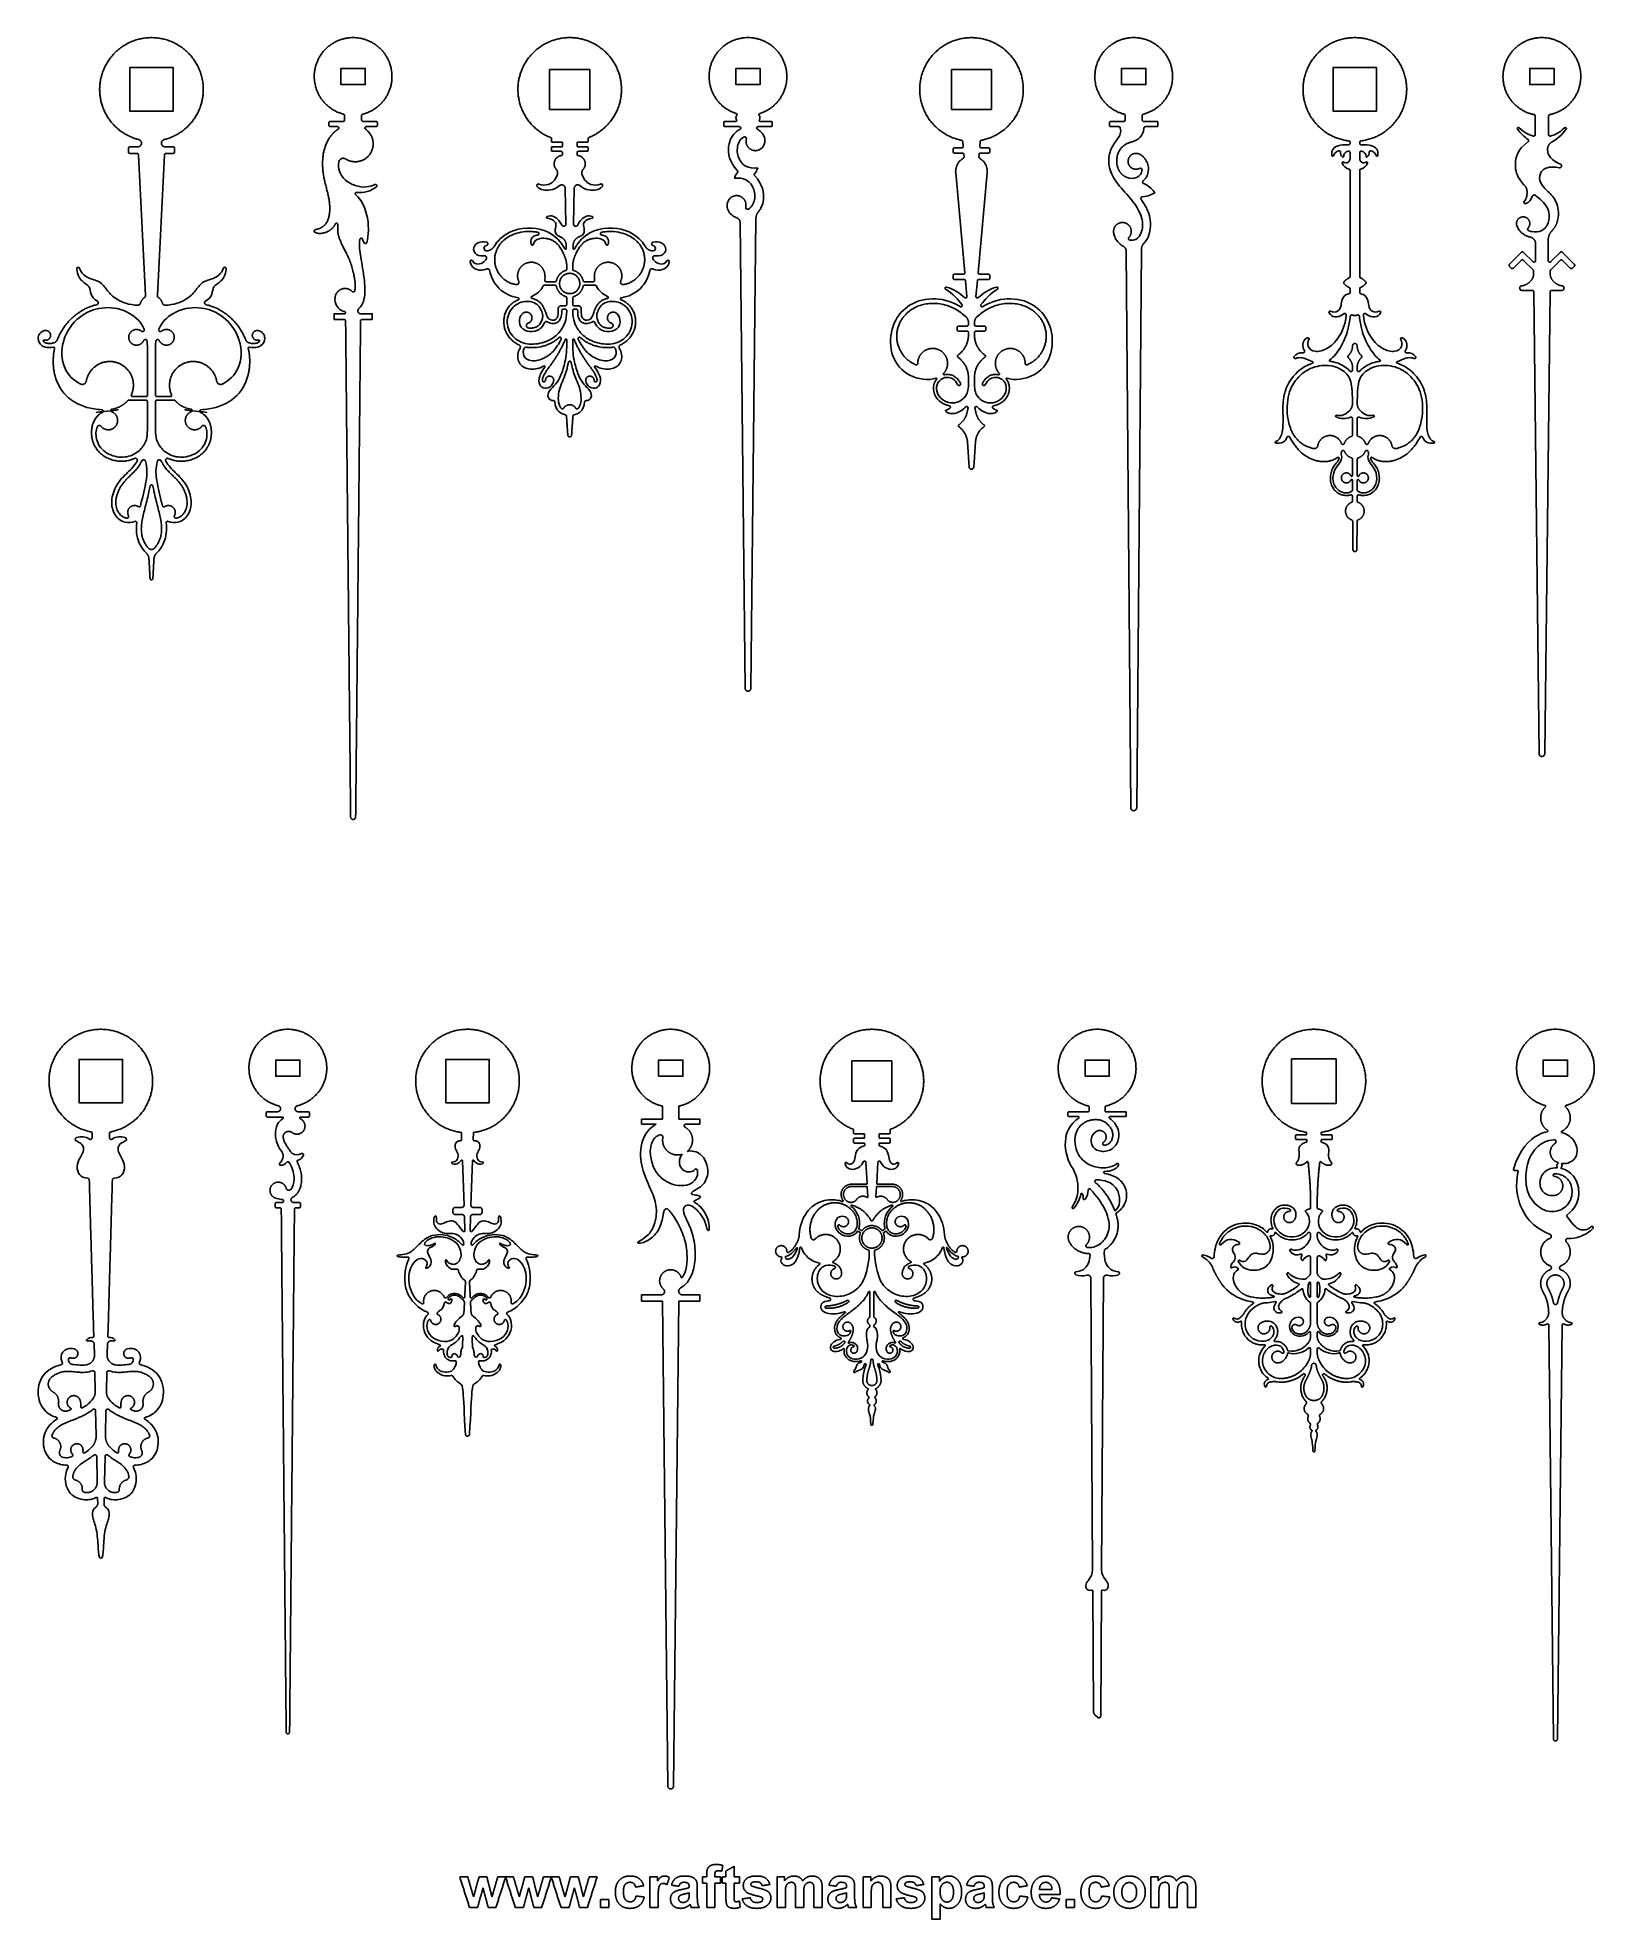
# Model space of a CAD drawing. Header units: millimetres. Extents: x -89 to 94, y -122 to 99.
import ezdxf

# ---------------------------------------------------------------- set-up
doc = ezdxf.new("R2010")
doc.units = ezdxf.units.MM
doc.header["$MEASUREMENT"] = 0
doc.layers.add('Layer 03', color=5, linetype='Continuous')

msp = doc.modelspace()

# ---------------------------------------------------------------- linework, layer by layer
at = {"layer": 'Layer 03'}
for p, q in [((-28.89, 94.86), (-28.89, 90.15)), ((-24.17, 94.86), (-28.89, 94.86)), ((-24.17, 90.15), (-24.17, 94.86)), ((18.3, 94.86), (18.3, 90.15)), ((20.66, 94.86), (18.3, 94.86)), ((20.66, 94.86), (23.02, 94.86)), ((23.02, 94.86), (23.02, 90.15)), ((-54.82, 88.59), (-54.82, 88.29)), ((-53.13, 88.75), (-54.66, 88.75)), ((-52.97, 89.44), (-52.97, 88.91)), ((-50.97, 89.44), (-50.97, 88.91)), ((-49.28, 88.75), (-50.81, 88.75)), ((-49.12, 88.29), (-49.12, 88.59)), ((-24.17, 90.15), (-28.89, 90.15)), ((-8.44, 88.59), (-8.44, 88.29)), ((-7.02, 88.75), (-8.28, 88.75)), ((-4.15, 88.75), (-2.9, 88.75)), ((-2.74, 88.59), (-2.74, 88.29)), ((18.3, 90.15), (20.66, 90.15)), ((23.02, 90.15), (20.66, 90.15)), ((36.87, 88.59), (36.87, 88.29)), ((38.56, 88.75), (37.03, 88.75)), ((38.72, 89.44), (38.72, 88.91)), ((40.72, 89.44), (40.72, 88.91)), ((40.88, 88.75), (42.41, 88.75)), ((42.57, 88.59), (42.57, 88.29)), ((86.89, 87.22), (86.89, 89.36)), ((88.44, 87.22), (88.44, 89.36)), ((-54.66, 88.13), (-53.81, 88.13)), ((-50.42, 88.13), (-49.28, 88.13)), ((-49.96, 87.27), (-50.23, 87.58)), ((-28.67, 86.76), (-28.67, 86.39)), ((-28.6, 86.31), (-27.46, 86.31)), ((-27.38, 86.24), (-27.38, 85.85)), ((-25.67, 86.24), (-25.67, 85.85)), ((-24.46, 86.31), (-25.59, 86.31)), ((-24.38, 86.76), (-24.38, 86.39)), ((-8.28, 88.13), (-6.6, 88.13)), ((-2.9, 88.13), (-4.4, 88.13)), ((19.63, 86.39), (19.68, 85.81)), ((21.69, 86.39), (21.64, 85.81)), ((37.03, 88.13), (37.95, 88.13)), ((41.11, 88.13), (42.41, 88.13)), ((65.13, 86.29), (65.13, 86.18)), ((66.26, 86.29), (66.26, 86.18)), ((-28.67, 85.69), (-28.67, 85.31)), ((-27.46, 85.77), (-28.6, 85.77)), ((-27.55, 85.23), (-28.6, 85.23)), ((-25.59, 85.77), (-24.46, 85.77)), ((-25.51, 85.23), (-24.46, 85.23)), ((-24.38, 85.69), (-24.38, 85.31)), ((-4.5, 85.33), (-4.53, 85.32)), ((18.5, 85.47), (18.5, 85.2)), ((19.52, 85.63), (18.66, 85.63)), ((18.66, 85.03), (19.61, 85.03)), ((19.79, 84.59), (19.77, 84.88)), ((21.53, 84.59), (21.56, 84.88)), ((22.66, 85.03), (21.72, 85.03)), ((21.8, 85.63), (22.66, 85.63)), ((22.82, 85.47), (22.82, 85.2)), ((65.13, 84.39), (65.13, 85.07)), ((66.26, 84.39), (66.26, 85.07)), ((19.88, 70.96), (18.81, 82.69)), ((21.44, 70.96), (22.52, 82.69)), ((-7.1, 80.02), (-7.14, 80.01)), ((-4.65, 77.36), (-5.26, 22.12)), ((40.62, 73.69), (40.07, 8.12)), ((88.4, 74.76), (88.4, 72.41)), ((18.66, 70.79), (19.72, 70.79)), ((22.66, 70.79), (21.61, 70.79)), ((85.51, 72.42), (86.62, 71.31)), ((86.68, 71.17), (86.68, 70.8)), ((88.65, 71.17), (88.65, 70.8)), ((89.82, 72.42), (88.71, 71.31)), ((-28.25, 69.5), (-29.51, 69.5)), ((-29.29, 69.91), (-28.25, 69.91)), ((-23.77, 69.91), (-24.8, 69.91)), ((-23.55, 69.5), (-24.8, 69.5)), ((18.5, 70.62), (18.5, 70.35)), ((19.8, 70.18), (18.66, 70.18)), ((20.13, 68.18), (19.96, 70.04)), ((21.19, 68.18), (21.36, 70.04)), ((21.52, 70.18), (22.66, 70.18)), ((22.82, 70.62), (22.82, 70.35)), ((86.71, 68.71), (87.33, 14.47)), ((88.62, 68.71), (88, 14.47)), ((-27.53, 67.09), (-27.05, 67.09)), ((-26.88, 66.47), (-26.88, 66.52)), ((-26.17, 66.52), (-26.17, 66.47)), ((-26.01, 67.09), (-25.53, 67.09)), ((18.98, 64.54), (18.98, 64.27)), ((19.15, 64.71), (20.15, 64.71)), ((22.18, 64.71), (21.17, 64.71)), ((22.34, 64.54), (22.34, 64.27)), ((-76.14, 56.57), (-76.14, 62.37)), ((-75.17, 56.57), (-75.17, 62.37)), ((19.15, 64.11), (20.15, 64.11)), ((20.31, 63.94), (20.31, 63.69)), ((21.01, 63.94), (21.01, 63.69)), ((22.18, 64.11), (21.17, 64.11)), ((-76.14, 52.52), (-76.14, 55.84)), ((-75.17, 52.52), (-75.17, 55.84)), ((20.19, 51.1), (20.39, 48.14)), ((21.14, 51.1), (20.93, 48.14)), ((65.41, 44.7), (65.41, 44.15)), ((65.98, 44.7), (65.97, 44.15)), ((65.44, 41.76), (65.47, 38.43)), ((65.95, 41.76), (65.92, 38.43)), ((6.61, -21.63), (6.61, -26.35)), ((11.32, -21.63), (6.61, -21.63)), ((11.32, -26.35), (11.32, -21.63)), ((58.27, -21.37), (58.27, -26.61)), ((60.89, -21.37), (58.27, -21.37)), ((60.89, -21.37), (63.5, -21.37)), ((63.5, -21.37), (63.5, -26.61)), ((6.61, -26.35), (11.32, -26.35)), ((-15.62, -26.94), (-15.62, -28.48)), ((-13.71, -26.94), (-13.71, -28.48)), ((36.94, -28.17), (38.75, -28.17)), ((58.27, -26.61), (60.89, -26.61)), ((63.5, -26.61), (60.89, -26.61)), ((-82.63, -30.1), (-82.63, -30.64)), ((-80.58, -30.64), (-80.58, -30.1)), ((6.82, -29.74), (6.82, -30.1)), ((6.82, -30.8), (6.82, -31.19)), ((6.9, -30.18), (8.03, -30.18)), ((8.03, -30.72), (6.9, -30.72)), ((8.11, -30.26), (8.11, -30.64)), ((9.82, -30.26), (9.82, -30.64)), ((11.03, -30.18), (9.9, -30.18)), ((9.9, -30.72), (11.03, -30.72)), ((11.11, -29.74), (11.11, -30.1)), ((11.11, -30.8), (11.11, -31.19)), ((58.74, -30.39), (58.74, -30.78)), ((59.95, -30.31), (58.82, -30.31)), ((58.82, -30.86), (59.96, -30.86)), ((60.03, -30.09), (60.03, -30.23)), ((60.04, -30.93), (60.05, -31.1)), ((61.74, -30.93), (61.73, -31.1)), ((61.74, -30.09), (61.74, -30.23)), ((61.82, -30.31), (62.95, -30.31)), ((62.95, -30.86), (61.82, -30.86)), ((63.03, -30.39), (63.03, -30.78)), ((6.9, -31.27), (8.04, -31.27)), ((8.12, -31.34), (8.13, -31.52)), ((9.82, -31.34), (9.81, -31.52)), ((11.03, -31.27), (9.89, -31.27)), ((8.4, -36.03), (8.25, -33.52)), ((9.53, -36.03), (9.68, -33.52)), ((84.42, -34.5), (84.8, -34.51)), ((6.57, -36.11), (8.32, -36.11)), ((6.57, -36.38), (8.35, -36.38)), ((8.43, -36.46), (8.5, -37.57)), ((9.5, -36.46), (9.43, -37.57)), ((11.37, -36.38), (9.58, -36.38)), ((11.37, -36.11), (9.61, -36.11)), ((60.49, -38.11), (60.49, -38.88)), ((61.28, -38.11), (61.28, -38.88)), ((7.36, -41.65), (7.58, -41.78)), ((7.72, -41.54), (7.46, -41.39)), ((10.22, -41.54), (10.47, -41.39)), ((10.58, -41.65), (10.35, -41.78)), ((60.49, -41.94), (60.49, -42.23)), ((61.28, -41.94), (61.28, -42.23)), ((60.49, -44.71), (60.49, -46.55)), ((61.28, -44.71), (61.28, -46.55)), ((60.49, -47.71), (60.49, -49.3)), ((61.28, -47.71), (61.28, -49.3)), ((-15.77, -49.1), (-18.09, -49.1)), ((-18.09, -49.1), (-18.09, -49.86)), ((-18.09, -49.86), (-15.62, -49.86)), ((-15.62, -49.86), (-15, -106.82)), ((-13.71, -49.86), (-14.33, -106.82)), ((-11.24, -49.86), (-13.71, -49.86)), ((-13.3, -49.1), (-11.24, -49.1)), ((-11.24, -49.1), (-11.24, -49.86)), ((8.73, -51.68), (8.73, -48.78)), ((9.2, -51.68), (9.2, -48.78)), ((60.42, -49.97), (60.45, -49.99)), ((60.49, -50.06), (60.49, -52.39)), ((61.28, -50.06), (61.28, -52.39)), ((61.35, -49.97), (61.32, -49.99)), ((8.73, -52.82), (8.73, -52.69)), ((9.2, -52.82), (9.2, -52.69)), ((88.48, -52.68), (89.02, -101.27)), ((90.03, -52.68), (89.5, -101.27)), ((60.49, -53.52), (60.49, -53.98)), ((61.28, -53.52), (61.28, -53.98)), ((60.49, -55.45), (60.49, -55.92)), ((61.28, -55.45), (61.28, -55.92)), ((-82.78, -58.09), (-82.57, -58.03)), ((-82.31, -58.23), (-82.26, -60.47)), ((-80.9, -58.23), (-80.95, -60.47)), ((-80.43, -58.09), (-80.64, -58.03)), ((-83.48, -67.66), (-83.37, -67.58)), ((-82.09, -68.08), (-82.03, -71.12)), ((-81.11, -68.08), (-81.18, -71.12)), ((-79.73, -67.66), (-79.84, -67.58)), ((35.94, -83.88), (35.84, -98.57))]:
    msp.add_line(p, q, dxfattribs=at)
for points in [[(-75.65, 95.06), (-78.21, 95.06), (-78.21, 89.95), (-75.65, 89.95)], [(-75.65, 95.06), (-73.1, 95.06), (-73.1, 89.95), (-75.65, 89.95)], [(-51.97, 94.97), (-53.4, 94.97), (-53.4, 93.07), (-51.97, 93.07)], [(-51.97, 94.97), (-50.54, 94.97), (-50.54, 93.07), (-51.97, 93.07)], [(-5.59, 94.97), (-7.01, 94.97), (-7.01, 93.07), (-5.59, 93.07)], [(-5.59, 94.97), (-4.16, 94.97), (-4.16, 93.07), (-5.59, 93.07)], [(39.72, 94.97), (38.3, 94.97), (38.3, 93.07), (39.72, 93.07)], [(39.72, 94.97), (41.15, 94.97), (41.15, 93.07), (39.72, 93.07)], [(65.69, 95.06), (63.14, 95.06), (63.14, 89.95), (65.69, 89.95)], [(65.69, 95.06), (68.25, 95.06), (68.25, 89.95), (65.69, 89.95)], [(87.66, 94.97), (86.24, 94.97), (86.24, 93.07), (87.66, 93.07)], [(87.66, 94.97), (89.09, 94.97), (89.09, 93.07), (87.66, 93.07)], [(-78.37, 85.59), (-78.37, 85.15)], [(-77.26, 85.76), (-78.21, 85.76)], [(-78.21, 84.99), (-77.35, 84.99)], [(-77.19, 84.83), (-76.35, 68.28)], [(-74.12, 84.83), (-74.96, 68.28)], [(-74.05, 85.76), (-73.1, 85.76)], [(-73.1, 84.99), (-73.96, 84.99)], [(-72.94, 85.59), (-72.94, 85.15)], [(-27.38, 84.89), (-27.38, 85.07)], [(-25.67, 84.89), (-25.67, 85.07)], [(65.13, 70.53), (65.13, 82.98)], [(66.26, 70.53), (66.26, 82.98)], [(-27.07, 80.91), (-26.98, 76.67)], [(-25.99, 80.91), (-26.07, 76.67)], [(-6.52, 76.88), (-5.91, 22.12)], [(-26.93, 74.2), (-26.93, 73.82)], [(-26.12, 74.2), (-26.13, 73.82)], [(38.83, 73.52), (39.38, 8.12)], [(85.24, 73.36), (83.87, 71.99)], [(86.6, 72.27), (85.51, 73.36)], [(86.93, 74.37), (86.93, 72.41)], [(88.73, 72.27), (89.82, 73.36)], [(90.09, 73.36), (91.46, 71.99)], [(-26.88, 71.39), (-26.88, 71.82)], [(-26.18, 71.39), (-26.17, 71.82)], [(83.87, 71.72), (84.06, 71.52)], [(84.34, 71.52), (85.24, 72.42)], [(90.99, 71.52), (90.09, 72.42)], [(91.46, 71.72), (91.27, 71.52)], [(65.13, 68.66), (65.13, 69.07)], [(66.26, 68.66), (66.26, 69.07)], [(85.08, 69.24), (85.08, 69.09)], [(85.28, 68.9), (86.51, 68.9)], [(90.05, 68.9), (88.81, 68.9)], [(90.24, 69.24), (90.24, 69.09)], [(-27.05, 66.68), (-27.3, 66.68)], [(-26.88, 67.25), (-26.88, 68.02)], [(-26.17, 68.02), (-26.17, 67.25)], [(-25.75, 66.68), (-26.01, 66.68)], [(-52.99, 66.14), (-54.21, 66.14), (-54.21, 65.48), (-53.01, 65.48)], [(-50.92, 65.48), (-49.73, 65.48), (-49.73, 66.14), (-51.08, 66.14)], [(20.31, 64.87), (20.31, 65.1)], [(21.01, 64.87), (21.01, 65.1)], [(-26.88, 63.09), (-26.88, 62.24)], [(-26.17, 63.09), (-26.17, 62.24)], [(65.42, 59.53), (65.42, 59.84)], [(65.97, 59.53), (65.97, 59.84)], [(20.31, 58.64), (20.31, 57.86)], [(21.01, 58.64), (21.01, 57.86)], [(-76.3, 56), (-78.32, 56)], [(-77.86, 56.41), (-76.3, 56.41)], [(-73.45, 56.41), (-75.01, 56.41)], [(-75.01, 56), (-72.99, 56)], [(65.42, 49.05), (65.42, 47.15)], [(65.97, 49.05), (65.97, 47.15)], [(65.42, 45.45), (65.42, 46.57)], [(65.97, 45.45), (65.97, 46.57)], [(-81.6, -21.44), (-84.16, -21.44), (-84.16, -26.54), (-81.6, -26.54)], [(-81.6, -21.44), (-79.05, -21.44), (-79.05, -26.54), (-81.6, -26.54)], [(-59.63, -21.52), (-61.06, -21.52), (-61.06, -23.43), (-59.63, -23.43)], [(-59.63, -21.52), (-58.21, -21.52), (-58.21, -23.43), (-59.63, -23.43)], [(-62.17, -28.08), (-62.17, -27.73)], [(-62.03, -27.59), (-60.83, -27.59)], [(-60.27, -28.22), (-62.03, -28.22)], [(-57.24, -27.59), (-58.44, -27.59)], [(-58.14, -28.22), (-57.24, -28.22)], [(-57.1, -28.08), (-57.1, -27.73)], [(-15.62, -28.48), (-18.09, -28.48), (-18.09, -29.05), (-16.36, -29.05)], [(-13.71, -28.48), (-11.24, -28.48), (-11.24, -29.05), (-12.88, -29.05)], [(32, -27.7), (32, -28.08)], [(34.38, -27.6), (32.09, -27.6)], [(32.09, -28.17), (33.19, -28.17)], [(34.47, -27.02), (34.47, -27.51)], [(36.37, -27.51), (36.37, -27.02)], [(38.75, -27.6), (36.47, -27.6)], [(38.85, -28.08), (38.85, -27.7)], [(-39.25, -30.03), (-39.22, -30.85)], [(-37.82, -30.03), (-37.85, -30.85)], [(-39.13, -33.37), (-38.94, -38.57)], [(-38.13, -38.57), (-37.94, -33.37)], [(-61.12, -38.4), (-61.12, -38.75)], [(-60.31, -38.26), (-60.98, -38.26)], [(-60.98, -38.89), (-60.55, -38.89)], [(-58.96, -38.26), (-58.29, -38.26)], [(-58.29, -38.89), (-58.72, -38.89)], [(-58.15, -38.4), (-58.15, -38.75)], [(-40.24, -39.09), (-40.24, -39.43)], [(-39.2, -38.83), (-39.98, -38.83)], [(-39.98, -39.68), (-39.15, -39.68)], [(-37.92, -39.68), (-37.09, -39.68)], [(-37.09, -38.83), (-37.87, -38.83)], [(-36.83, -39.43), (-36.83, -39.09)], [(-38.89, -39.93), (-38.84, -41.53)], [(-38.23, -41.53), (-38.18, -39.93)], [(34.67, -47.14), (34.89, -81.35)], [(36.17, -47.14), (35.95, -81.35)], [(-82.21, -62.73), (-82.15, -65.64)], [(-81, -62.73), (-81.06, -65.64)], [(-83.7, -67.28), (-83.69, -67.4), (-83.7, -67.54)], [(-79.51, -67.28), (-79.51, -67.4), (-79.51, -67.54)], [(-81.99, -73.05), (-81.97, -73.63)], [(-81.22, -73.05), (-81.23, -73.63)], [(34.91, -83.88), (35, -98.07)], [(35.16, -98.44), (35.45, -98.73)]]:
    msp.add_lwpolyline(points, dxfattribs=at)
for points in [[(-41.09, -26.54), (-35.98, -26.54), (-35.98, -21.44), (-41.09, -21.44)], [(-16.09, -23.43), (-13.24, -23.43), (-13.24, -21.52), (-16.09, -21.52)], [(34, -23.43), (36.85, -23.43), (36.85, -21.52), (34, -21.52)], [(87.83, -23.43), (90.68, -23.43), (90.68, -21.52), (87.83, -21.52)]]:
    msp.add_lwpolyline(points, close=True, dxfattribs=at)
for centre, start, end in [((8.58, -43.93), 359.6005, 75.685), ((9.35, -43.93), 104.315, 180.3995), ((2.79, -45.46), 302.7748, 78.8358), ((4.44, -45.26), 119.9384, 251.0393), ((13.5, -45.26), 288.9607, 60.0616), ((15.14, -45.46), 101.1642, 237.2252)]:
    msp.add_arc(centre, 0.08, start, end, dxfattribs=at)
for points, weights, degree, knots in [([(-75.65, 98.59), (-81.39, 98.59), (-81.73, 92.86), (-82.02, 87.84), (-77.15, 86.61)], [1, 0.727511325942, 1, 0.753006062973, 0.953781231499], 2, [56.155969, 56.155969, 56.155969, 66.968323, 66.968323, 76.769046, 76.769046, 76.769046]), ([(-75.65, 98.59), (-69.92, 98.59), (-69.58, 92.86), (-69.29, 87.84), (-74.16, 86.61)], [1, 0.727511325942, 1, 0.753006062973, 0.953781231499], 2, [56.155969, 56.155969, 56.155969, 66.968323, 66.968323, 76.769046, 76.769046, 76.769046]), ([(-51.97, 98.59), (-56.08, 98.59), (-56.51, 94.5), (-56.88, 91.02), (-53.35, 89.66), (-53.09, 89.59)], [1, 0.743216933704, 1, 0.772668023703, 0.965006690366, 0.986018974875], 2, [37.699112, 37.699112, 37.699112, 44.735246, 44.735246, 50.964388, 51.574312, 51.574312, 51.574312]), ([(-50.33, 89.76), (-46.78, 91.12), (-47.48, 94.86), (-48.17, 98.59), (-51.97, 98.59)], [1, 0.769025647705, 1, 0.769025647705, 1], 2, [-50.964388, -50.964388, -50.964388, -44.33175, -44.33175, -37.699112, -37.699112, -37.699112]), ([(-26.53, 98.59), (-31.58, 98.59), (-32.51, 93.62), (-33.44, 88.66), (-28.73, 86.83)], [1, 0.769310204861, 1, 0.769310204861, 1], 2, [56.155969, 56.155969, 56.155969, 66.01695, 66.01695, 75.877931, 75.877931, 75.877931]), ([(-26.53, 98.59), (-21.48, 98.59), (-20.55, 93.62), (-19.62, 88.66), (-24.33, 86.83)], [1, 0.769310204861, 1, 0.769310204861, 1], 2, [56.155969, 56.155969, 56.155969, 66.01695, 66.01695, 75.877931, 75.877931, 75.877931]), ([(-5.59, 98.59), (-9.7, 98.59), (-10.13, 94.5), (-10.5, 91.02), (-7.08, 89.7), (-6.94, 89.66)], [1, 0.743216933704, 1, 0.772668023703, 0.95744514869, 0.968243483153], 2, [37.699112, 37.699112, 37.699112, 44.735246, 44.735246, 50.964388, 51.305444, 51.305444, 51.305444]), ([(-5.59, 98.59), (-1.48, 98.59), (-1.05, 94.5), (-0.68, 91.02), (-4.09, 89.7), (-4.24, 89.66)], [1, 0.743216933704, 1, 0.772668023703, 0.95744514869, 0.968243483153], 2, [37.699112, 37.699112, 37.699112, 44.735246, 44.735246, 50.964388, 51.305444, 51.305444, 51.305444]), ([(20.66, 98.59), (15.14, 98.59), (14.61, 93.09), (14.08, 87.59), (19.5, 86.53)], [1, 0.74025364516, 1, 0.74025364516, 1], 2, [-0.691693, -0.691693, -0.691693, 5.920632, 5.920632, 12.532958, 12.532958, 12.532958]), ([(20.66, 98.59), (26.19, 98.59), (26.72, 93.09), (27.25, 87.59), (21.82, 86.53)], [1, 0.74025364516, 1, 0.74025364516, 1], 2, [-0.691693, -0.691693, -0.691693, 5.920632, 5.920632, 12.532958, 12.532958, 12.532958]), ([(39.72, 98.59), (35.61, 98.59), (35.18, 94.5), (34.81, 91.02), (38.34, 89.66), (38.6, 89.59)], [1, 0.743216933704, 1, 0.772668023703, 0.965006690366, 0.986018974875], 2, [37.699112, 37.699112, 37.699112, 44.735246, 44.735246, 50.964388, 51.574312, 51.574312, 51.574312]), ([(39.72, 98.59), (43.83, 98.59), (44.26, 94.5), (44.63, 91.02), (41.11, 89.66), (40.84, 89.59)], [1, 0.743216933704, 1, 0.772668023703, 0.965006690366, 0.986018974875], 2, [37.699112, 37.699112, 37.699112, 44.735246, 44.735246, 50.964388, 51.574312, 51.574312, 51.574312]), ([(65.69, 98.59), (59.96, 98.59), (59.62, 92.86), (59.28, 87.14), (64.98, 86.46)], [1, 0.727711316041, 1, 0.727711316041, 1], 2, [0, 0, 0, 6.221032, 6.221032, 12.442064, 12.442064, 12.442064]), ([(65.69, 98.59), (71.43, 98.59), (71.77, 92.86), (72.11, 87.14), (66.41, 86.46)], [1, 0.727711316041, 1, 0.727711316041, 1], 2, [56.155969, 56.155969, 56.155969, 66.95247, 66.95247, 77.748971, 77.748971, 77.748971]), ([(86.54, 89.59), (82.63, 90.58), (83.13, 94.58), (83.63, 98.59), (87.66, 98.59)], [1, 0.749496917648, 1, 0.749496917648, 1], 2, [3.189085, 3.189085, 3.189085, 10.126685, 10.126685, 17.064285, 17.064285, 17.064285]), ([(89.31, 89.76), (92.85, 91.12), (92.15, 94.86), (91.46, 98.59), (87.66, 98.59)], [1, 0.769025647705, 1, 0.769025647705, 1], 2, [-50.964388, -50.964388, -50.964388, -44.33175, -44.33175, -37.699112, -37.699112, -37.699112]), ([(-7.02, 88.75), (-6.96, 88.75), (-6.93, 88.81), (-6.9, 88.86), (-6.93, 88.92)], [1, 0.864139771879, 1, 0.864139771879, 1], 2, [0, 0, 0, 0.0714162, 0.0714162, 0.1428324, 0.1428324, 0.1428324]), ([(-6.94, 89.66), (-6.88, 89.64), (-6.86, 89.58), (-6.85, 89.53), (-6.89, 89.48)], [1, 0.882376840211, 1, 0.882376840211, 1], 2, [0, 0, 0, 0.0663444, 0.0663444, 0.1326889, 0.1326889, 0.1326889]), ([(-4.24, 89.66), (-4.29, 89.64), (-4.31, 89.58), (-4.33, 89.53), (-4.29, 89.48)], [1, 0.882376840211, 1, 0.882376840211, 1], 2, [0, 0, 0, 0.0663444, 0.0663444, 0.1326889, 0.1326889, 0.1326889]), ([(-4.15, 88.75), (-4.22, 88.75), (-4.25, 88.81), (-4.28, 88.86), (-4.25, 88.92)], [1, 0.864139771879, 1, 0.864139771879, 1], 2, [0, 0, 0, 0.0714162, 0.0714162, 0.1428324, 0.1428324, 0.1428324]), ([(-77.15, 86.61), (-76.78, 86.51), (-76.83, 86.13), (-76.88, 85.76), (-77.26, 85.76)], [1, 0.749678617784, 1, 0.749678617784, 1], 2, [0, 0, 0, 0.3889162, 0.3889162, 0.7778323, 0.7778323, 0.7778323]), ([(-74.16, 86.61), (-74.53, 86.51), (-74.48, 86.13), (-74.43, 85.76), (-74.05, 85.76)], [1, 0.749678617784, 1, 0.749678617784, 1], 2, [0, 0, 0, 0.3889162, 0.3889162, 0.7778323, 0.7778323, 0.7778323]), ([(-53.73, 87.83), (-54.05, 87.63), (-54.72, 87.01), (-55.6, 85.27), (-55.59, 82.32), (-54.62, 79.49), (-54.74, 77.36), (-55.28, 76.47), (-55.92, 76.11), (-56.41, 76.03), (-56.48, 76.02), (-56.53, 75.97), (-56.55, 75.9), (-56.56, 75.83), (-56.53, 75.77), (-56.47, 75.73), (-55.95, 75.44), (-54.83, 75.74), (-54.26, 76.31), (-54.07, 76.68), (-54.04, 76.75), (-53.97, 76.79), (-53.89, 76.77), (-53.81, 76.75), (-53.76, 76.68), (-53.77, 76.6), (-53.79, 76.24), (-53.78, 75.49), (-53.4, 74.39), (-52.3, 72.52), (-51.75, 70.34), (-51.69, 69.25), (-51.78, 68.83), (-51.8, 68.77), (-51.84, 68.73), (-51.9, 68.71), (-51.95, 68.69), (-52.01, 68.71), (-52.06, 68.75), (-52.39, 69.1), (-52.85, 69.21), (-53.3, 69.05), (-53.75, 68.89), (-54.05, 68.52), (-54.09, 68.04)], [1, 1, 1, 1, 1, 1, 1, 1, 1, 1, 0.876748595775, 0.876748595775, 1, 0.876748595775, 0.876748595775, 1, 1, 1, 1, 1, 0.851444720391, 0.851444720391, 1, 0.851444720391, 0.851444720391, 1, 1, 1, 1, 1, 1, 1, 1, 0.904890511673, 0.904890511673, 1, 0.904890511673, 0.904890511673, 1, 0.895244127172, 0.895244127172, 1, 0.895244127172, 0.895244127172, 1], 3, [-8.388943, -8.388943, -8.388943, -8.388943, -7.425932, -6.195154, -4.964375, -3.733597, -2.502818, -1.272039, -0.181108, -0.181108, -0.181108, -0.057537, -0.057537, -0.057537, 0.066034, 0.066034, 0.066034, 1.166114, 1.985814, 1.985814, 1.985814, 2.121943, 2.121943, 2.121943, 2.258072, 2.258072, 2.258072, 3.097484, 4.322329, 5.547175, 6.772021, 7.479774, 7.479774, 7.479774, 7.587919, 7.587919, 7.587919, 7.696064, 7.696064, 7.696064, 8.535525, 8.535525, 8.535525, 9.374985, 9.374985, 9.374985, 9.374985]), ([(-53.81, 88.13), (-53.69, 88.13), (-53.66, 88.01), (-53.63, 87.9), (-53.73, 87.83)], [1, 0.798469034147, 1, 0.798469034147, 1], 2, [53.3129574, 53.3129574, 53.3129574, 53.4421671, 53.4421671, 53.5713767, 53.5713767, 53.5713767]), ([(-51.97, 84.02), (-50.64, 83.86), (-49.93, 85), (-49.22, 86.14), (-49.96, 87.27)], [1, 0.843983992768, 1, 0.843983992768, 1], 2, [4.568599, 4.568599, 4.568599, 6.052898, 6.052898, 7.537196, 7.537196, 7.537196]), ([(-50.51, 87.84), (-50.61, 87.91), (-50.57, 88.02), (-50.54, 88.13), (-50.42, 88.13)], [1, 0.810072477838, 1, 0.810072477838, 1], 2, [0.2188998, 0.2188998, 0.2188998, 0.3442039, 0.3442039, 0.469508, 0.469508, 0.469508]), ([(-6.52, 87.82), (-6.41, 87.88), (-6.44, 88), (-6.47, 88.13), (-6.6, 88.13)], [1, 0.788542617288, 1, 0.788542617288, 1], 2, [0, 0, 0, 0.1362333, 0.1362333, 0.2724666, 0.2724666, 0.2724666]), ([(-5.78, 86.66), (-5.75, 86.8), (-5.86, 86.88), (-5.97, 86.96), (-6.1, 86.9)], [1, 0.837990524255, 1, 0.837990524255, 1], 2, [0, 0, 0, 0.1538988, 0.1538988, 0.3077975, 0.3077975, 0.3077975]), ([(-4.53, 85.32), (-5.11, 85.23), (-5.52, 85.66), (-5.92, 86.09), (-5.78, 86.66)], [1, 0.881425510237, 1, 0.881425510237, 1], 2, [0.287283, 0.287283, 0.287283, 0.958786, 0.958786, 1.630289, 1.630289, 1.630289]), ([(-4.48, 87.82), (-4.59, 87.88), (-4.56, 88), (-4.53, 88.13), (-4.4, 88.13)], [1, 0.788897281159, 1, 0.788897281159, 1], 2, [0, 0, 0, 0.1361146, 0.1361146, 0.2722292, 0.2722292, 0.2722292]), ([(84.81, 87.83), (84.74, 87.93), (84.83, 88), (84.92, 88.08), (85, 87.99)], [1, 0.737088954723, 1, 0.737088954723, 1], 2, [0, 0, 0, 0.1166148, 0.1166148, 0.2332296, 0.2332296, 0.2332296]), ([(86.01, 86.64), (86.09, 86.58), (86.09, 86.48), (86.09, 86.38), (86.01, 86.33)], [1, 0.889024778591, 1, 0.889024778591, 1], 2, [0, 0, 0, 0.1141405, 0.1141405, 0.2282811, 0.2282811, 0.2282811]), ([(86.65, 87.03), (86.74, 87.01), (86.82, 87.07), (86.89, 87.13), (86.89, 87.22)], [1, 0.900734053723, 1, 0.900734053723, 1], 2, [1.2578304, 1.2578304, 1.2578304, 1.365672, 1.365672, 1.4735135, 1.4735135, 1.4735135]), ([(88.67, 87.03), (88.58, 87.01), (88.51, 87.07), (88.44, 87.13), (88.44, 87.22)], [1, 0.900734053723, 1, 0.900734053723, 1], 2, [1.2578304, 1.2578304, 1.2578304, 1.365672, 1.365672, 1.4735135, 1.4735135, 1.4735135]), ([(90.52, 87.83), (90.59, 87.93), (90.5, 88), (90.41, 88.08), (90.33, 87.99)], [1, 0.737088954723, 1, 0.737088954723, 1], 2, [0, 0, 0, 0.1166148, 0.1166148, 0.2332296, 0.2332296, 0.2332296]), ([(-53.65, 83.98), (-53.6, 84.25), (-53.34, 84.37), (-53.08, 84.48), (-52.85, 84.33)], [1, 0.885252177755, 1, 0.885252177755, 1], 2, [0, 0, 0, 0.3198176, 0.3198176, 0.6396352, 0.6396352, 0.6396352]), ([(-28.12, 83.13), (-28.5, 83.56), (-28.3, 84.1), (-28.1, 84.65), (-27.52, 84.73)], [1, 0.859538745004, 1, 0.859538745004, 1], 2, [-2.778158, -2.778158, -2.778158, -2.008924, -2.008924, -1.239691, -1.239691, -1.239691]), ([(-24.94, 83.13), (-24.56, 83.56), (-24.76, 84.1), (-24.96, 84.65), (-25.53, 84.73)], [1, 0.859538745004, 1, 0.859538745004, 1], 2, [-2.778158, -2.778158, -2.778158, -2.008924, -2.008924, -1.239691, -1.239691, -1.239691]), ([(19.68, 85.81), (19.69, 85.74), (19.64, 85.69), (19.59, 85.63), (19.52, 85.63)], [1, 0.914969477151, 1, 0.914969477151, 1], 2, [13.114098, 13.114098, 13.114098, 13.2137854, 13.2137854, 13.3134728, 13.3134728, 13.3134728]), ([(21.64, 85.81), (21.63, 85.74), (21.68, 85.69), (21.73, 85.63), (21.8, 85.63)], [1, 0.914969477151, 1, 0.914969477151, 1], 2, [13.114098, 13.114098, 13.114098, 13.2137854, 13.2137854, 13.3134728, 13.3134728, 13.3134728]), ([(40.47, 84.87), (40.01, 85.13), (39.54, 84.88), (39.08, 84.62), (39.06, 84.08), (39.05, 83.55), (39.49, 83.27), (39.94, 82.98), (40.42, 83.22)], [1, 0.870066784609, 1, 0.870066784609, 1, 0.870066784609, 1, 0.870066784609, 1], 2, [3.6626, 3.6626, 3.6626, 4.263543, 4.263543, 4.864486, 4.864486, 5.465429, 5.465429, 6.066372, 6.066372, 6.066372]), ([(63, 84.74), (63.01, 84.67), (63.08, 84.66), (63.14, 84.66), (63.17, 84.72)], [1, 0.79195098614, 1, 0.79195098614, 1], 2, [0, 0, 0, 0.0795755, 0.0795755, 0.159151, 0.159151, 0.159151]), ([(63.78, 85.3), (63.87, 85.32), (63.94, 85.26), (64.02, 85.2), (64.01, 85.11)], [1, 0.883579359998, 1, 0.883579359998, 1], 2, [0, 0, 0, 0.1169627, 0.1169627, 0.2339255, 0.2339255, 0.2339255]), ([(64.38, 84.64), (64.38, 84.59), (64.33, 84.57), (64.29, 84.55), (64.25, 84.58)], [1, 0.848595428151, 1, 0.848595428151, 1], 2, [0, 0, 0, 0.0613583, 0.0613583, 0.1227166, 0.1227166, 0.1227166]), ([(65.13, 85.07), (65.13, 85.16), (65.07, 85.21), (65, 85.26), (64.92, 85.25)], [1, 0.901842338669, 1, 0.901842338669, 1], 2, [0.5753354, 0.5753354, 0.5753354, 0.6825629, 0.6825629, 0.7897905, 0.7897905, 0.7897905]), ([(66.26, 85.07), (66.26, 85.16), (66.32, 85.21), (66.39, 85.26), (66.47, 85.25)], [1, 0.901842338669, 1, 0.901842338669, 1], 2, [0.5753354, 0.5753354, 0.5753354, 0.6825629, 0.6825629, 0.7897905, 0.7897905, 0.7897905]), ([(67.01, 84.64), (67.01, 84.59), (67.06, 84.57), (67.1, 84.55), (67.14, 84.58)], [1, 0.848595428151, 1, 0.848595428151, 1], 2, [0, 0, 0, 0.0613583, 0.0613583, 0.1227166, 0.1227166, 0.1227166]), ([(67.61, 85.3), (67.52, 85.32), (67.45, 85.26), (67.37, 85.2), (67.38, 85.11)], [1, 0.883579359998, 1, 0.883579359998, 1], 2, [0, 0, 0, 0.1169627, 0.1169627, 0.2339255, 0.2339255, 0.2339255]), ([(68.39, 84.74), (68.38, 84.67), (68.31, 84.66), (68.24, 84.66), (68.22, 84.72)], [1, 0.79195098614, 1, 0.79195098614, 1], 2, [0, 0, 0, 0.0795755, 0.0795755, 0.159151, 0.159151, 0.159151]), ([(40.42, 83.22), (40.52, 83.27), (40.62, 83.2), (40.71, 83.13), (40.7, 83.02)], [1, 0.858395714995, 1, 0.858395714995, 1], 2, [0, 0, 0, 0.1292789, 0.1292789, 0.2585579, 0.2585579, 0.2585579]), ([(64.22, 83.87), (64.2, 83.93), (64.25, 83.96), (64.3, 84), (64.35, 83.97)], [1, 0.825819012227, 1, 0.825819012227, 1], 2, [0, 0, 0, 0.0718532, 0.0718532, 0.1437064, 0.1437064, 0.1437064]), ([(67.17, 83.87), (67.19, 83.93), (67.14, 83.96), (67.09, 84), (67.04, 83.97)], [1, 0.825819012227, 1, 0.825819012227, 1], 2, [0, 0, 0, 0.0718532, 0.0718532, 0.1437064, 0.1437064, 0.1437064]), ([(89.83, 83.73), (90.02, 83.65), (89.96, 83.46), (89.91, 83.26), (89.7, 83.3)], [1, 0.742837077117, 1, 0.742837077117, 1], 2, [0, 0, 0, 0.2068702, 0.2068702, 0.4137403, 0.4137403, 0.4137403]), ([(-51.66, 80.13), (-51.75, 80.21), (-51.7, 80.32), (-51.65, 80.43), (-51.53, 80.41)], [1, 0.802078632375, 1, 0.802078632375, 1], 2, [0, 0, 0, 0.1280057, 0.1280057, 0.2560115, 0.2560115, 0.2560115]), ([(-49.23, 81.06), (-49.12, 81.15), (-49.2, 81.27), (-49.28, 81.39), (-49.4, 81.32)], [1, 0.746493720768, 1, 0.746493720768, 1], 2, [-0.2912078, -0.2912078, -0.2912078, -0.1456039, -0.1456039, 0, 0, 0]), ([(-30.14, 81.38), (-30.28, 81.44), (-30.36, 81.32), (-30.44, 81.2), (-30.34, 81.09)], [1, 0.781438734228, 1, 0.781438734228, 1], 2, [0, 0, 0, 0.1815233, 0.1815233, 0.3630467, 0.3630467, 0.3630467]), ([(-27.71, 81.2), (-27.52, 81.36), (-27.3, 81.26), (-27.07, 81.16), (-27.07, 80.91)], [1, 0.845357762714, 1, 0.845357762714, 1], 2, [0, 0, 0, 0.3254586, 0.3254586, 0.6509172, 0.6509172, 0.6509172]), ([(-25.34, 81.2), (-25.53, 81.36), (-25.76, 81.26), (-25.98, 81.16), (-25.99, 80.91)], [1, 0.845357762714, 1, 0.845357762714, 1], 2, [0, 0, 0, 0.3254586, 0.3254586, 0.6509172, 0.6509172, 0.6509172]), ([(-22.92, 81.38), (-22.78, 81.44), (-22.7, 81.32), (-22.61, 81.2), (-22.71, 81.09)], [1, 0.781438734228, 1, 0.781438734228, 1], 2, [0, 0, 0, 0.1815233, 0.1815233, 0.3630467, 0.3630467, 0.3630467]), ([(-7.1, 80.02), (-6.52, 80.12), (-6.12, 79.69), (-5.72, 79.26), (-5.85, 78.68)], [1, 0.881425510237, 1, 0.881425510237, 1], 2, [0.287283, 0.287283, 0.287283, 0.958786, 0.958786, 1.630289, 1.630289, 1.630289]), ([(40.74, 79.88), (40.62, 79.88), (40.57, 79.78), (40.52, 79.67), (40.59, 79.58)], [1, 0.858925669711, 1, 0.858925669711, 1], 2, [0, 0, 0, 0.1290308, 0.1290308, 0.2580616, 0.2580616, 0.2580616]), ([(40.89, 81.44), (40.79, 81.48), (40.77, 81.59), (40.75, 81.7), (40.83, 81.77)], [1, 0.866426436011, 1, 0.866426436011, 1], 2, [0, 0, 0, 0.1254711, 0.1254711, 0.2509422, 0.2509422, 0.2509422]), ([(86.53, 79.93), (86.57, 80.06), (86.7, 80.09), (86.82, 80.13), (86.93, 80.05)], [1, 0.883929963786, 1, 0.883929963786, 1], 2, [0, 0, 0, 0.1510943, 0.1510943, 0.3021886, 0.3021886, 0.3021886]), ([(-29.18, 77.57), (-29.26, 77.54), (-29.24, 77.45), (-29.23, 77.37), (-29.15, 77.36)], [1, 0.790748059568, 1, 0.790748059568, 1], 2, [0, 0, 0, 0.1064653, 0.1064653, 0.2129306, 0.2129306, 0.2129306]), ([(-23.88, 77.57), (-23.8, 77.54), (-23.81, 77.45), (-23.83, 77.37), (-23.91, 77.36)], [1, 0.790748059568, 1, 0.790748059568, 1], 2, [0, 0, 0, 0.1064653, 0.1064653, 0.2129306, 0.2129306, 0.2129306]), ([(-5.85, 78.68), (-5.88, 78.55), (-5.77, 78.46), (-5.66, 78.38), (-5.54, 78.45)], [1, 0.837990524255, 1, 0.837990524255, 1], 2, [0, 0, 0, 0.1538988, 0.1538988, 0.3077975, 0.3077975, 0.3077975]), ([(86.04, 76.22), (86.35, 76.56), (86.2, 77), (86.06, 77.43), (85.61, 77.52), (85.16, 77.6), (84.86, 77.25), (84.57, 76.9), (84.73, 76.47)], [1, 0.86256606499, 1, 0.86256606499, 1, 0.86256606499, 1, 0.86256606499, 1], 2, [-5.109915, -5.109915, -5.109915, -4.594918, -4.594918, -4.07992, -4.07992, -3.564922, -3.564922, -3.049924, -3.049924, -3.049924]), ([(85.59, 79.35), (85.51, 79.25), (85.58, 79.15), (85.65, 79.05), (85.77, 79.09)], [1, 0.804530250256, 1, 0.804530250256, 1], 2, [0, 0, 0, 0.1330382, 0.1330382, 0.2660765, 0.2660765, 0.2660765]), ([(-30.27, 75.72), (-30.15, 75.69), (-30.14, 75.56), (-30.14, 75.43), (-30.26, 75.4)], [1, 0.78400305665, 1, 0.78400305665, 1], 2, [0, 0, 0, 0.1598748, 0.1598748, 0.3197495, 0.3197495, 0.3197495]), ([(-26.98, 76.67), (-26.98, 76.49), (-27.15, 76.44), (-27.32, 76.38), (-27.42, 76.53)], [1, 0.802607467242, 1, 0.802607467242, 1], 2, [0, 0, 0, 0.2281986, 0.2281986, 0.4563972, 0.4563972, 0.4563972]), ([(-26.07, 76.67), (-26.08, 76.49), (-25.91, 76.44), (-25.74, 76.38), (-25.63, 76.53)], [1, 0.802607467242, 1, 0.802607467242, 1], 2, [0, 0, 0, 0.2281986, 0.2281986, 0.4563972, 0.4563972, 0.4563972]), ([(-22.78, 75.72), (-22.91, 75.69), (-22.91, 75.56), (-22.92, 75.43), (-22.79, 75.4)], [1, 0.78400305665, 1, 0.78400305665, 1], 2, [0, 0, 0, 0.1598748, 0.1598748, 0.3197495, 0.3197495, 0.3197495]), ([(39.15, 75.12), (39.54, 75.53), (39.4, 76.09), (39.26, 76.64), (38.72, 76.82), (38.17, 77), (37.73, 76.63), (37.29, 76.27), (37.36, 75.7)], [1, 0.876240340039, 1, 0.876240340039, 1, 0.876240340039, 1, 0.876240340039, 1], 2, [-6.656699, -6.656699, -6.656699, -6.007156, -6.007156, -5.357614, -5.357614, -4.708071, -4.708071, -4.058529, -4.058529, -4.058529]), ([(86.1, 75.92), (86.01, 75.96), (85.99, 76.05), (85.97, 76.15), (86.04, 76.22)], [1, 0.890846715494, 1, 0.890846715494, 1], 2, [0, 0, 0, 0.1131818, 0.1131818, 0.2263636, 0.2263636, 0.2263636]), ([(-51.17, 74.88), (-51.15, 75.01), (-51.02, 75.02), (-50.89, 75.02), (-50.86, 74.9)], [1, 0.780668270894, 1, 0.780668270894, 1], 2, [0, 0, 0, 0.1350124, 0.1350124, 0.2700248, 0.2700248, 0.2700248]), ([(-50.65, 74.46), (-50.59, 74.38), (-50.49, 74.39), (-50.39, 74.41), (-50.36, 74.51)], [1, 0.843695909728, 1, 0.843695909728, 1], 2, [0, 0, 0, 0.113333, 0.113333, 0.226666, 0.226666, 0.226666]), ([(-36.57, 72.96), (-36.42, 72.98), (-36.33, 72.86), (-36.24, 72.74), (-36.31, 72.6)], [1, 0.852273045283, 1, 0.852273045283, 1], 2, [0, 0, 0, 0.2010527, 0.2010527, 0.4021054, 0.4021054, 0.4021054]), ([(-36.29, 74.18), (-36.14, 74.23), (-36.15, 74.39), (-36.17, 74.55), (-36.32, 74.57)], [1, 0.786118275083, 1, 0.786118275083, 1], 2, [0, 0, 0, 0.1981539, 0.1981539, 0.3963077, 0.3963077, 0.3963077]), ([(-34.42, 74.65), (-35.75, 73.37), (-35.2, 71.61), (-34.64, 69.85), (-32.82, 69.57)], [1, 0.849135312158, 1, 0.849135312158, 1], 2, [0, 0, 0, 2.434567, 2.434567, 4.869134, 4.869134, 4.869134]), ([(-31.03, 74.29), (-31, 74.2), (-30.9, 74.21), (-30.81, 74.22), (-30.79, 74.31)], [1, 0.79625622144, 1, 0.79625622144, 1], 2, [0, 0, 0, 0.1204897, 0.1204897, 0.2409795, 0.2409795, 0.2409795]), ([(-26.93, 73.82), (-26.92, 73.75), (-26.99, 73.73), (-27.06, 73.72), (-27.09, 73.78)], [1, 0.786786392152, 1, 0.786786392152, 1], 2, [0, 0, 0, 0.0856223, 0.0856223, 0.1712445, 0.1712445, 0.1712445]), ([(-26.13, 73.82), (-26.13, 73.75), (-26.07, 73.73), (-26, 73.72), (-25.97, 73.78)], [1, 0.786786392152, 1, 0.786786392152, 1], 2, [0, 0, 0, 0.0856223, 0.0856223, 0.1712445, 0.1712445, 0.1712445]), ([(-22.03, 74.29), (-22.06, 74.2), (-22.16, 74.21), (-22.25, 74.22), (-22.27, 74.31)], [1, 0.79625622144, 1, 0.79625622144, 1], 2, [0, 0, 0, 0.1204897, 0.1204897, 0.2409795, 0.2409795, 0.2409795]), ([(-18.64, 74.65), (-17.3, 73.37), (-17.86, 71.61), (-18.41, 69.85), (-20.24, 69.57)], [1, 0.849135312158, 1, 0.849135312158, 1], 2, [0, 0, 0, 2.434567, 2.434567, 4.869134, 4.869134, 4.869134]), ([(-16.77, 74.18), (-16.92, 74.23), (-16.9, 74.39), (-16.89, 74.55), (-16.73, 74.57)], [1, 0.786118275083, 1, 0.786118275083, 1], 2, [0, 0, 0, 0.1981539, 0.1981539, 0.3963077, 0.3963077, 0.3963077]), ([(-16.49, 72.96), (-16.64, 72.98), (-16.73, 72.86), (-16.82, 72.74), (-16.75, 72.6)], [1, 0.852273045283, 1, 0.852273045283, 1], 2, [0, 0, 0, 0.2010527, 0.2010527, 0.4021054, 0.4021054, 0.4021054]), ([(39.25, 74.8), (39.14, 74.82), (39.11, 74.93), (39.07, 75.03), (39.15, 75.12)], [1, 0.861822686376, 1, 0.861822686376, 1], 2, [0, 0, 0, 0.1276666, 0.1276666, 0.2553331, 0.2553331, 0.2553331]), ([(-84.44, 71.4), (-84.46, 71.56), (-84.3, 71.6), (-84.14, 71.63), (-84.09, 71.48)], [1, 0.74224024799, 1, 0.74224024799, 1], 2, [0, 0, 0, 0.1655005, 0.1655005, 0.3310009, 0.3310009, 0.3310009]), ([(-66.87, 71.4), (-66.85, 71.56), (-67.01, 71.6), (-67.17, 71.63), (-67.22, 71.48)], [1, 0.74224024799, 1, 0.74224024799, 1], 2, [0, 0, 0, 0.1655005, 0.1655005, 0.3310009, 0.3310009, 0.3310009]), ([(-37.93, 72.35), (-37.99, 72.46), (-38.12, 72.42), (-38.25, 72.37), (-38.22, 72.24)], [1, 0.761963609129, 1, 0.761963609129, 1], 2, [0, 0, 0, 0.1637031, 0.1637031, 0.3274062, 0.3274062, 0.3274062]), ([(-36.33, 71.4), (-36.21, 71.47), (-36.08, 71.41), (-35.96, 71.35), (-35.93, 71.21)], [1, 0.894436467074, 1, 0.894436467074, 1], 2, [0, 0, 0, 0.1900598, 0.1900598, 0.3801196, 0.3801196, 0.3801196]), ([(-29.45, 70.79), (-29.54, 71.52), (-30.15, 71.93), (-30.76, 72.34), (-31.47, 72.14), (-32.17, 71.95), (-32.49, 71.29), (-32.81, 70.63), (-32.52, 69.96)], [1, 0.909623918458, 1, 0.909623918458, 1, 0.909623918458, 1, 0.909623918458, 1], 2, [7.438759, 7.438759, 7.438759, 8.453181, 8.453181, 9.467603, 9.467603, 10.482026, 10.482026, 11.496448, 11.496448, 11.496448]), ([(-26.53, 70.9), (-27.72, 70.9), (-27.72, 69.7), (-27.72, 68.51), (-26.53, 68.51)], [1, 0.707106781187, 1, 0.707106781187, 1], 2, [1.851816, 1.851816, 1.851816, 3.703631, 3.703631, 5.555447, 5.555447, 5.555447]), ([(-26.53, 70.9), (-25.34, 70.9), (-25.34, 69.7), (-25.34, 68.51), (-26.53, 68.51)], [1, 0.707106781187, 1, 0.707106781187, 1], 2, [1.851816, 1.851816, 1.851816, 3.703631, 3.703631, 5.555447, 5.555447, 5.555447]), ([(-23.61, 70.79), (-23.52, 71.52), (-22.91, 71.93), (-22.3, 72.34), (-21.59, 72.14), (-20.88, 71.95), (-20.56, 71.29), (-20.25, 70.63), (-20.54, 69.96)], [1, 0.909623918458, 1, 0.909623918458, 1, 0.909623918458, 1, 0.909623918458, 1], 2, [7.438759, 7.438759, 7.438759, 8.453181, 8.453181, 9.467603, 9.467603, 10.482026, 10.482026, 11.496448, 11.496448, 11.496448]), ([(-16.72, 71.4), (-16.85, 71.47), (-16.97, 71.41), (-17.1, 71.35), (-17.13, 71.21)], [1, 0.894436467074, 1, 0.894436467074, 1], 2, [0, 0, 0, 0.1900598, 0.1900598, 0.3801196, 0.3801196, 0.3801196]), ([(-15.13, 72.35), (-15.06, 72.46), (-14.94, 72.42), (-14.81, 72.37), (-14.83, 72.24)], [1, 0.761963609129, 1, 0.761963609129, 1], 2, [0, 0, 0, 0.1637031, 0.1637031, 0.3274062, 0.3274062, 0.3274062]), ([(19.72, 70.79), (19.79, 70.79), (19.84, 70.84), (19.89, 70.89), (19.88, 70.96)], [1, 0.914915023682, 1, 0.914915023682, 1], 2, [-13.1686722, -13.1686722, -13.1686722, -13.0689524, -13.0689524, -12.9692327, -12.9692327, -12.9692327]), ([(21.61, 70.79), (21.53, 70.79), (21.49, 70.84), (21.44, 70.89), (21.44, 70.96)], [1, 0.914915023682, 1, 0.914915023682, 1], 2, [-13.1686722, -13.1686722, -13.1686722, -13.0689524, -13.0689524, -12.9692327, -12.9692327, -12.9692327]), ([(86.93, 72.41), (86.93, 72.28), (86.81, 72.23), (86.69, 72.18), (86.6, 72.27)], [1, 0.831469612303, 1, 0.831469612303, 1], 2, [-0.2827433, -0.2827433, -0.2827433, -0.1413717, -0.1413717, 0, 0, 0]), ([(88.4, 72.41), (88.4, 72.28), (88.52, 72.23), (88.64, 72.18), (88.73, 72.27)], [1, 0.831469612303, 1, 0.831469612303, 1], 2, [-0.2827433, -0.2827433, -0.2827433, -0.1413717, -0.1413717, 0, 0, 0]), ([(-32.52, 69.96), (-32.46, 69.81), (-32.56, 69.68), (-32.66, 69.55), (-32.82, 69.57)], [1, 0.861447986809, 1, 0.861447986809, 1], 2, [0, 0, 0, 0.2196426, 0.2196426, 0.4392851, 0.4392851, 0.4392851]), ([(-29.45, 70.09), (-29.46, 70.02), (-29.41, 69.96), (-29.36, 69.91), (-29.29, 69.91)], [1, 0.910666944332, 1, 0.910666944332, 1], 2, [0, 0, 0, 0.1022162, 0.1022162, 0.2044324, 0.2044324, 0.2044324]), ([(-23.61, 70.09), (-23.6, 70.02), (-23.64, 69.96), (-23.69, 69.91), (-23.77, 69.91)], [1, 0.910666944332, 1, 0.910666944332, 1], 2, [0, 0, 0, 0.1022162, 0.1022162, 0.2044324, 0.2044324, 0.2044324]), ([(-20.54, 69.96), (-20.6, 69.81), (-20.5, 69.68), (-20.4, 69.55), (-20.24, 69.57)], [1, 0.861447986809, 1, 0.861447986809, 1], 2, [0, 0, 0, 0.2196426, 0.2196426, 0.4392851, 0.4392851, 0.4392851]), ([(17.62, 69.03), (17.52, 69.09), (17.57, 69.2), (17.61, 69.31), (17.73, 69.28)], [1, 0.759785489138, 1, 0.759785489138, 1], 2, [0, 0, 0, 0.1440419, 0.1440419, 0.2880837, 0.2880837, 0.2880837]), ([(23.7, 69.03), (23.8, 69.09), (23.76, 69.2), (23.71, 69.31), (23.6, 69.28)], [1, 0.759785489138, 1, 0.759785489138, 1], 2, [0, 0, 0, 0.1440419, 0.1440419, 0.2880837, 0.2880837, 0.2880837]), ([(-82.01, 67.64), (-81.87, 67.56), (-81.9, 67.4), (-81.92, 67.25), (-82.08, 67.21)], [1, 0.825358360631, 1, 0.825358360631, 1], 2, [0, 0, 0, 0.1751719, 0.1751719, 0.3503437, 0.3503437, 0.3503437]), ([(-69.3, 67.64), (-69.44, 67.56), (-69.41, 67.4), (-69.39, 67.25), (-69.23, 67.21)], [1, 0.825358360631, 1, 0.825358360631, 1], 2, [0, 0, 0, 0.1751719, 0.1751719, 0.3503437, 0.3503437, 0.3503437]), ([(-52.96, 66.4), (-52.85, 66.37), (-52.86, 66.25), (-52.88, 66.14), (-52.99, 66.14)], [1, 0.750352304357, 1, 0.750352304357, 1], 2, [0, 0, 0, 0.1168037, 0.1168037, 0.2336075, 0.2336075, 0.2336075]), ([(-51.06, 66.14), (-51.31, 66.14), (-51.4, 66.37), (-51.48, 66.61), (-51.29, 66.77)], [1, 0.821218519932, 1, 0.821218519932, 1], 2, [0, 0, 0, 0.2699161, 0.2699161, 0.5398323, 0.5398323, 0.5398323]), ([(-32.57, 67.8), (-32.48, 67.83), (-32.49, 67.93), (-32.5, 68.02), (-32.6, 68.03)], [1, 0.795035556489, 1, 0.795035556489, 1], 2, [0, 0, 0, 0.1180427, 0.1180427, 0.2360854, 0.2360854, 0.2360854]), ([(-31.42, 65.04), (-31.12, 65.14), (-31, 65.44), (-30.89, 65.74), (-31.05, 66.01), (-31.22, 66.29), (-31.54, 66.33), (-31.86, 66.38), (-32.09, 66.15)], [1, 0.900141703222, 1, 0.900141703222, 1, 0.900141703222, 1, 0.900141703222, 1], 2, [1.314793, 1.314793, 1.314793, 1.757417, 1.757417, 2.200041, 2.200041, 2.642666, 2.642666, 3.08529, 3.08529, 3.08529]), ([(-30.98, 68.19), (-31.07, 68.15), (-31.06, 68.06), (-31.05, 67.97), (-30.96, 67.95)], [1, 0.804021858254, 1, 0.804021858254, 1], 2, [0, 0, 0, 0.1153327, 0.1153327, 0.2306653, 0.2306653, 0.2306653]), ([(-27.89, 66.69), (-27.9, 66.85), (-27.79, 66.97), (-27.69, 67.09), (-27.53, 67.09)], [1, 0.915312240535, 1, 0.915312240535, 1], 2, [0, 0, 0, 0.2207878, 0.2207878, 0.4415755, 0.4415755, 0.4415755]), ([(-27.3, 66.68), (-27.37, 66.68), (-27.42, 66.63), (-27.47, 66.58), (-27.47, 66.51)], [1, 0.920105911399, 1, 0.920105911399, 1], 2, [-0.1931738, -0.1931738, -0.1931738, -0.0965869, -0.0965869, 0, 0, 0]), ([(-25.59, 66.51), (-25.59, 66.58), (-25.64, 66.63), (-25.68, 66.68), (-25.75, 66.68)], [1, 0.920105911399, 1, 0.920105911399, 1], 2, [0, 0, 0, 0.0965869, 0.0965869, 0.1931738, 0.1931738, 0.1931738]), ([(-25.17, 66.69), (-25.16, 66.85), (-25.26, 66.97), (-25.37, 67.09), (-25.53, 67.09)], [1, 0.915312240535, 1, 0.915312240535, 1], 2, [0, 0, 0, 0.2207878, 0.2207878, 0.4415755, 0.4415755, 0.4415755]), ([(-21.63, 65.04), (-21.94, 65.14), (-22.06, 65.44), (-22.17, 65.74), (-22, 66.01), (-21.84, 66.29), (-21.52, 66.33), (-21.2, 66.38), (-20.97, 66.15)], [1, 0.900141703222, 1, 0.900141703222, 1, 0.900141703222, 1, 0.900141703222, 1], 2, [1.314793, 1.314793, 1.314793, 1.757417, 1.757417, 2.200041, 2.200041, 2.642666, 2.642666, 3.08529, 3.08529, 3.08529]), ([(-22.08, 68.19), (-21.99, 68.15), (-22, 68.06), (-22.01, 67.97), (-22.09, 67.95)], [1, 0.804021858254, 1, 0.804021858254, 1], 2, [0, 0, 0, 0.1153327, 0.1153327, 0.2306653, 0.2306653, 0.2306653]), ([(-20.49, 67.8), (-20.58, 67.83), (-20.57, 67.93), (-20.55, 68.02), (-20.46, 68.03)], [1, 0.795035556489, 1, 0.795035556489, 1], 2, [0, 0, 0, 0.1180427, 0.1180427, 0.2360854, 0.2360854, 0.2360854]), ([(19.33, 66.99), (19.44, 66.92), (19.53, 67.02), (19.63, 67.12), (19.54, 67.23)], [1, 0.767228217201, 1, 0.767228217201, 1], 2, [0, 0, 0, 0.1671091, 0.1671091, 0.3342183, 0.3342183, 0.3342183]), ([(19.86, 68.04), (19.95, 67.97), (20.05, 68.02), (20.14, 68.07), (20.13, 68.18)], [1, 0.8268697497, 1, 0.8268697497, 1], 2, [2.0373572, 2.0373572, 2.0373572, 2.1807038, 2.1807038, 2.3240504, 2.3240504, 2.3240504]), ([(21.46, 68.04), (21.38, 67.97), (21.28, 68.02), (21.18, 68.07), (21.19, 68.18)], [1, 0.8268697497, 1, 0.8268697497, 1], 2, [2.0373572, 2.0373572, 2.0373572, 2.1807038, 2.1807038, 2.3240504, 2.3240504, 2.3240504]), ([(22, 66.99), (21.88, 66.92), (21.79, 67.02), (21.7, 67.12), (21.78, 67.23)], [1, 0.767228217201, 1, 0.767228217201, 1], 2, [0, 0, 0, 0.1671091, 0.1671091, 0.3342183, 0.3342183, 0.3342183]), ([(62.67, 66.26), (62.63, 66.34), (62.69, 66.41), (62.75, 66.48), (62.83, 66.44)], [1, 0.811250581291, 1, 0.811250581291, 1], 2, [0, 0, 0, 0.1083606, 0.1083606, 0.2167212, 0.2167212, 0.2167212]), ([(68.72, 66.26), (68.76, 66.34), (68.7, 66.41), (68.64, 66.48), (68.56, 66.44)], [1, 0.811250581291, 1, 0.811250581291, 1], 2, [0, 0, 0, 0.1083606, 0.1083606, 0.2167212, 0.2167212, 0.2167212]), ([(-88.23, 63.06), (-87.96, 62.99), (-87.73, 63.15), (-87.51, 63.32), (-87.5, 63.6), (-87.5, 63.88), (-87.72, 64.06), (-87.94, 64.23), (-88.21, 64.17)], [1, 0.89709379906, 1, 0.89709379906, 1, 0.89709379906, 1, 0.89709379906, 1], 2, [0.927792, 0.927792, 0.927792, 1.251669, 1.251669, 1.575547, 1.575547, 1.899425, 1.899425, 2.223303, 2.223303, 2.223303]), ([(-76.84, 64.11), (-77.35, 64.51), (-77.9, 64.16), (-78.46, 63.8), (-78.3, 63.16), (-78.15, 62.52), (-77.49, 62.46), (-76.84, 62.4), (-76.57, 63)], [1, 0.814470626529, 1, 0.814470626529, 1, 0.814470626529, 1, 0.814470626529, 1], 2, [0.828865, 0.828865, 0.828865, 1.537925, 1.537925, 2.246985, 2.246985, 2.956045, 2.956045, 3.665106, 3.665106, 3.665106]), ([(-76.84, 64.11), (-76.71, 64.01), (-76.58, 64.1), (-76.45, 64.2), (-76.52, 64.35)], [1, 0.790093290659, 1, 0.790093290659, 1], 2, [0, 0, 0, 0.1707434, 0.1707434, 0.3414868, 0.3414868, 0.3414868]), ([(-74.47, 64.11), (-74.6, 64.01), (-74.73, 64.1), (-74.86, 64.2), (-74.79, 64.35)], [1, 0.790093290659, 1, 0.790093290659, 1], 2, [0, 0, 0, 0.1707434, 0.1707434, 0.3414868, 0.3414868, 0.3414868]), ([(-74.47, 64.11), (-73.96, 64.51), (-73.4, 64.16), (-72.85, 63.8), (-73.01, 63.16), (-73.16, 62.52), (-73.82, 62.46), (-74.47, 62.4), (-74.74, 63)], [1, 0.814470626529, 1, 0.814470626529, 1, 0.814470626529, 1, 0.814470626529, 1], 2, [0.828865, 0.828865, 0.828865, 1.537925, 1.537925, 2.246985, 2.246985, 2.956045, 2.956045, 3.665106, 3.665106, 3.665106]), ([(-63.08, 63.06), (-63.35, 62.99), (-63.58, 63.15), (-63.8, 63.32), (-63.81, 63.6), (-63.81, 63.88), (-63.59, 64.06), (-63.37, 64.23), (-63.1, 64.17)], [1, 0.89709379906, 1, 0.89709379906, 1, 0.89709379906, 1, 0.89709379906, 1], 2, [0.927792, 0.927792, 0.927792, 1.251669, 1.251669, 1.575547, 1.575547, 1.899425, 1.899425, 2.223303, 2.223303, 2.223303]), ([(-31.42, 65.04), (-31.63, 64.97), (-31.62, 64.75), (-31.62, 64.53), (-31.4, 64.48)], [1, 0.795325720255, 1, 0.795325720255, 1], 2, [0, 0, 0, 0.2769102, 0.2769102, 0.5538204, 0.5538204, 0.5538204]), ([(-29.48, 65.1), (-29.45, 65.19), (-29.35, 65.22), (-29.26, 65.25), (-29.18, 65.2)], [1, 0.906062199444, 1, 0.906062199444, 1], 2, [0, 0, 0, 0.1321951, 0.1321951, 0.2643902, 0.2643902, 0.2643902]), ([(-23.57, 65.1), (-23.61, 65.19), (-23.7, 65.22), (-23.79, 65.25), (-23.87, 65.2)], [1, 0.906062199444, 1, 0.906062199444, 1], 2, [0, 0, 0, 0.1321951, 0.1321951, 0.2643902, 0.2643902, 0.2643902]), ([(-21.63, 65.04), (-21.42, 64.97), (-21.43, 64.75), (-21.44, 64.53), (-21.66, 64.48)], [1, 0.795325720255, 1, 0.795325720255, 1], 2, [0, 0, 0, 0.2769102, 0.2769102, 0.5538204, 0.5538204, 0.5538204]), ([(12.86, 66), (11.56, 64.61), (11.96, 62.75), (12.37, 60.89), (14.12, 60.16)], [1, 0.885889961279, 1, 0.885889961279, 1], 2, [0, 0, 0, 2.584169, 2.584169, 5.168337, 5.168337, 5.168337]), ([(28.46, 66), (29.76, 64.61), (29.36, 62.75), (28.96, 60.89), (27.2, 60.16)], [1, 0.885889961279, 1, 0.885889961279, 1], 2, [0, 0, 0, 2.584169, 2.584169, 5.168337, 5.168337, 5.168337]), ([(64.39, 66.15), (64.48, 66.23), (64.59, 66.17), (64.7, 66.12), (64.68, 66)], [1, 0.829477453385, 1, 0.829477453385, 1], 2, [0, 0, 0, 0.14223, 0.14223, 0.2844599, 0.2844599, 0.2844599]), ([(65.16, 65.85), (65.17, 65.94), (65.25, 65.99), (65.32, 66.03), (65.41, 65.99)], [1, 0.893992551387, 1, 0.893992551387, 1], 2, [0, 0, 0, 0.1115085, 0.1115085, 0.2230169, 0.2230169, 0.2230169]), ([(66.23, 65.85), (66.22, 65.94), (66.14, 65.99), (66.07, 66.03), (65.98, 65.99)], [1, 0.893992551387, 1, 0.893992551387, 1], 2, [0, 0, 0, 0.1115085, 0.1115085, 0.2230169, 0.2230169, 0.2230169]), ([(67, 66.15), (66.9, 66.23), (66.8, 66.17), (66.69, 66.12), (66.7, 66)], [1, 0.829477453385, 1, 0.829477453385, 1], 2, [0, 0, 0, 0.14223, 0.14223, 0.2844599, 0.2844599, 0.2844599]), ([(-88.33, 62.89), (-88.39, 62.94), (-88.35, 63.02), (-88.31, 63.09), (-88.23, 63.06)], [1, 0.787937517933, 1, 0.787937517933, 1], 2, [0, 0, 0, 0.0871345, 0.0871345, 0.174269, 0.174269, 0.174269]), ([(-87.17, 62.23), (-87.1, 62.24), (-87.06, 62.2), (-87.01, 62.15), (-87.03, 62.09)], [1, 0.874908061502, 1, 0.874908061502, 1], 2, [0, 0, 0, 0.0731274, 0.0731274, 0.1462548, 0.1462548, 0.1462548]), ([(-76.57, 63), (-76.5, 63.14), (-76.34, 63.12), (-76.19, 63.09), (-76.17, 62.93)], [1, 0.793702292462, 1, 0.793702292462, 1], 2, [0, 0, 0, 0.169214, 0.169214, 0.3384281, 0.3384281, 0.3384281]), ([(-74.74, 63), (-74.81, 63.14), (-74.97, 63.12), (-75.12, 63.09), (-75.14, 62.93)], [1, 0.793702292462, 1, 0.793702292462, 1], 2, [0, 0, 0, 0.169214, 0.169214, 0.3384281, 0.3384281, 0.3384281]), ([(-64.14, 62.23), (-64.2, 62.24), (-64.25, 62.2), (-64.3, 62.15), (-64.28, 62.09)], [1, 0.874908061502, 1, 0.874908061502, 1], 2, [0, 0, 0, 0.0731274, 0.0731274, 0.1462548, 0.1462548, 0.1462548]), ([(-62.98, 62.89), (-62.92, 62.94), (-62.96, 63.02), (-63, 63.09), (-63.08, 63.06)], [1, 0.787937517933, 1, 0.787937517933, 1], 2, [0, 0, 0, 0.0871345, 0.0871345, 0.174269, 0.174269, 0.174269]), ([(-32.47, 62.48), (-32.36, 62.43), (-32.33, 62.32), (-32.29, 62.21), (-32.35, 62.12)], [1, 0.912660520631, 1, 0.912660520631, 1], 2, [0, 0, 0, 0.1590113, 0.1590113, 0.3180227, 0.3180227, 0.3180227]), ([(-27.79, 63.34), (-27.69, 63.44), (-27.59, 63.36), (-27.48, 63.28), (-27.53, 63.16)], [1, 0.772002037743, 1, 0.772002037743, 1], 2, [0, 0, 0, 0.1653147, 0.1653147, 0.3306295, 0.3306295, 0.3306295]), ([(-27.06, 63.12), (-27.04, 63.2), (-26.96, 63.18), (-26.88, 63.17), (-26.88, 63.09)], [1, 0.766965423603, 1, 0.766965423603, 1], 2, [0, 0, 0, 0.0939177, 0.0939177, 0.1878354, 0.1878354, 0.1878354]), ([(-25.99, 63.12), (-26.02, 63.2), (-26.1, 63.18), (-26.17, 63.17), (-26.17, 63.09)], [1, 0.766965423603, 1, 0.766965423603, 1], 2, [0, 0, 0, 0.0939177, 0.0939177, 0.1878354, 0.1878354, 0.1878354]), ([(-25.26, 63.34), (-25.36, 63.44), (-25.47, 63.36), (-25.58, 63.28), (-25.52, 63.16)], [1, 0.772002037743, 1, 0.772002037743, 1], 2, [0, 0, 0, 0.1653147, 0.1653147, 0.3306295, 0.3306295, 0.3306295]), ([(-20.59, 62.48), (-20.69, 62.43), (-20.73, 62.32), (-20.76, 62.21), (-20.7, 62.12)], [1, 0.912660520631, 1, 0.912660520631, 1], 2, [0, 0, 0, 0.1590113, 0.1590113, 0.3180227, 0.3180227, 0.3180227]), ([(14.35, 60.31), (14.34, 61.25), (15.11, 61.77), (15.88, 62.3), (16.75, 61.95), (17.61, 61.61), (17.81, 60.7), (18.01, 59.79), (17.37, 59.12)], [1, 0.883070522653, 1, 0.883070522653, 1, 0.883070522653, 1, 0.883070522653, 1], 2, [-13.41297, -13.41297, -13.41297, -12.151347, -12.151347, -10.889724, -10.889724, -9.6281, -9.6281, -8.366477, -8.366477, -8.366477]), ([(26.97, 60.31), (26.98, 61.25), (26.21, 61.77), (25.44, 62.3), (24.58, 61.95), (23.71, 61.61), (23.51, 60.7), (23.31, 59.79), (23.95, 59.12)], [1, 0.883070522653, 1, 0.883070522653, 1, 0.883070522653, 1, 0.883070522653, 1], 2, [-13.41297, -13.41297, -13.41297, -12.151347, -12.151347, -10.889724, -10.889724, -9.6281, -9.6281, -8.366477, -8.366477, -8.366477]), ([(60.3, 63.12), (60.35, 63.21), (60.28, 63.29), (60.21, 63.37), (60.12, 63.33)], [1, 0.80193769333, 1, 0.80193769333, 1], 2, [0, 0, 0, 0.1230076, 0.1230076, 0.2460151, 0.2460151, 0.2460151]), ([(71.09, 63.12), (71.03, 63.21), (71.1, 63.29), (71.17, 63.37), (71.27, 63.33)], [1, 0.80193769333, 1, 0.80193769333, 1], 2, [0, 0, 0, 0.1230076, 0.1230076, 0.2460151, 0.2460151, 0.2460151]), ([(-83.31, 58.25), (-83.08, 59.48), (-82.01, 60.13), (-80.95, 60.78), (-79.75, 60.42), (-78.56, 60.05), (-78.03, 58.92), (-77.51, 57.78), (-78.01, 56.64)], [1, 0.912555693574, 1, 0.912555693574, 1, 0.912555693574, 1, 0.912555693574, 1], 2, [-18.160626, -18.160626, -18.160626, -16.701203, -16.701203, -15.24178, -15.24178, -13.782356, -13.782356, -12.322933, -12.322933, -12.322933]), ([(-68, 58.25), (-68.23, 59.48), (-69.3, 60.13), (-70.36, 60.78), (-71.56, 60.42), (-72.75, 60.05), (-73.28, 58.92), (-73.8, 57.78), (-73.3, 56.64)], [1, 0.912555693574, 1, 0.912555693574, 1, 0.912555693574, 1, 0.912555693574, 1], 2, [-18.160626, -18.160626, -18.160626, -16.701203, -16.701203, -15.24178, -15.24178, -13.782356, -13.782356, -12.322933, -12.322933, -12.322933]), ([(-29.58, 60.01), (-29.52, 60.04), (-29.47, 59.99), (-29.42, 59.94), (-29.46, 59.88)], [1, 0.782363195968, 1, 0.782363195968, 1], 2, [0, 0, 0, 0.0906349, 0.0906349, 0.1812697, 0.1812697, 0.1812697]), ([(-23.48, 60.01), (-23.54, 60.04), (-23.59, 59.99), (-23.64, 59.94), (-23.59, 59.88)], [1, 0.782363195968, 1, 0.782363195968, 1], 2, [0, 0, 0, 0.0906349, 0.0906349, 0.1812697, 0.1812697, 0.1812697]), ([(14.12, 60.16), (14.21, 60.13), (14.28, 60.18), (14.35, 60.23), (14.35, 60.31)], [1, 0.881125570432, 1, 0.881125570432, 1], 2, [0, 0, 0, 0.1182142, 0.1182142, 0.2364284, 0.2364284, 0.2364284]), ([(19.08, 61.03), (19.02, 61.08), (19.02, 61.16), (19.02, 61.25), (19.08, 61.29)], [1, 0.889148001659, 1, 0.889148001659, 1], 2, [0, 0, 0, 0.1140759, 0.1140759, 0.2281518, 0.2281518, 0.2281518]), ([(22.24, 61.03), (22.31, 61.08), (22.31, 61.16), (22.31, 61.25), (22.24, 61.29)], [1, 0.889148001659, 1, 0.889148001659, 1], 2, [0, 0, 0, 0.1140759, 0.1140759, 0.2281518, 0.2281518, 0.2281518]), ([(27.2, 60.16), (27.12, 60.13), (27.05, 60.18), (26.97, 60.23), (26.97, 60.31)], [1, 0.881125570432, 1, 0.881125570432, 1], 2, [0, 0, 0, 0.1182142, 0.1182142, 0.2364284, 0.2364284, 0.2364284]), ([(58.75, 60.89), (58.64, 60.85), (58.57, 60.94), (58.49, 61.03), (58.56, 61.13)], [1, 0.796089367546, 1, 0.796089367546, 1], 2, [0, 0, 0, 0.1362706, 0.1362706, 0.2725412, 0.2725412, 0.2725412]), ([(59.59, 61.55), (59.71, 61.54), (59.77, 61.63), (59.83, 61.73), (59.76, 61.83)], [1, 0.838782581445, 1, 0.838782581445, 1], 2, [0, 0, 0, 0.1381807, 0.1381807, 0.2763614, 0.2763614, 0.2763614]), ([(60.72, 60.53), (60.79, 60.5), (60.78, 60.44), (60.78, 60.37), (60.72, 60.35)], [1, 0.815429613887, 1, 0.815429613887, 1], 2, [0, 0, 0, 0.0803862, 0.0803862, 0.1607723, 0.1607723, 0.1607723]), ([(62.74, 60.73), (62.69, 60.7), (62.7, 60.63), (62.72, 60.57), (62.78, 60.56)], [1, 0.820768866981, 1, 0.820768866981, 1], 2, [0, 0, 0, 0.0791771, 0.0791771, 0.1583543, 0.1583543, 0.1583543]), ([(64.93, 60.98), (64.88, 61.03), (64.88, 61.11), (64.88, 61.18), (64.93, 61.24)], [1, 0.920260483486, 1, 0.920260483486, 1], 2, [0, 0, 0, 0.0964922, 0.0964922, 0.1929843, 0.1929843, 0.1929843]), ([(66.45, 60.98), (66.51, 61.03), (66.51, 61.11), (66.51, 61.18), (66.45, 61.24)], [1, 0.920260483486, 1, 0.920260483486, 1], 2, [0, 0, 0, 0.0964922, 0.0964922, 0.1929843, 0.1929843, 0.1929843]), ([(68.64, 60.73), (68.7, 60.7), (68.69, 60.63), (68.67, 60.57), (68.6, 60.56)], [1, 0.820768866981, 1, 0.820768866981, 1], 2, [0, 0, 0, 0.0791771, 0.0791771, 0.1583543, 0.1583543, 0.1583543]), ([(70.67, 60.53), (70.6, 60.5), (70.6, 60.44), (70.6, 60.37), (70.67, 60.35)], [1, 0.815429613887, 1, 0.815429613887, 1], 2, [0, 0, 0, 0.0803862, 0.0803862, 0.1607723, 0.1607723, 0.1607723]), ([(71.8, 61.55), (71.68, 61.54), (71.62, 61.63), (71.56, 61.73), (71.63, 61.83)], [1, 0.838782581445, 1, 0.838782581445, 1], 2, [0, 0, 0, 0.1381807, 0.1381807, 0.2763614, 0.2763614, 0.2763614]), ([(72.64, 60.89), (72.75, 60.85), (72.82, 60.94), (72.89, 61.03), (72.82, 61.13)], [1, 0.796089367546, 1, 0.796089367546, 1], 2, [0, 0, 0, 0.1362706, 0.1362706, 0.2725412, 0.2725412, 0.2725412]), ([(-83.31, 58.25), (-83.35, 58), (-83.58, 57.89), (-83.81, 57.79), (-84.04, 57.91)], [1, 0.891228111803, 1, 0.891228111803, 1], 2, [0, 0, 0, 0.2916379, 0.2916379, 0.5832758, 0.5832758, 0.5832758]), ([(-68, 58.25), (-67.95, 58), (-67.73, 57.89), (-67.5, 57.79), (-67.27, 57.91)], [1, 0.891228111803, 1, 0.891228111803, 1], 2, [0, 0, 0, 0.2916379, 0.2916379, 0.5832758, 0.5832758, 0.5832758]), ([(-29.38, 58.33), (-29.38, 58.26), (-29.44, 58.21), (-29.49, 58.15), (-29.57, 58.16), (-29.64, 58.16), (-29.69, 58.21), (-29.74, 58.27), (-29.74, 58.34)], [1, 0.921570217277, 1, 0.921570217277, 1, 0.921570217277, 1, 0.921570217277, 1], 2, [0, 0, 0, 0.104559, 0.104559, 0.209118, 0.209118, 0.313677, 0.313677, 0.418236, 0.418236, 0.418236]), ([(-28.42, 58.23), (-28.37, 58.44), (-28.5, 58.62), (-28.62, 58.8), (-28.84, 58.82), (-29.06, 58.85), (-29.22, 58.7), (-29.38, 58.55), (-29.38, 58.33)], [1, 0.912822685796, 1, 0.912822685796, 1, 0.912822685796, 1, 0.912822685796, 1], 2, [2.265778, 2.265778, 2.265778, 2.569161, 2.569161, 2.872544, 2.872544, 3.175927, 3.175927, 3.47931, 3.47931, 3.47931]), ([(-24.64, 58.23), (-24.69, 58.44), (-24.56, 58.62), (-24.43, 58.8), (-24.22, 58.82), (-24, 58.85), (-23.84, 58.7), (-23.67, 58.55), (-23.67, 58.33)], [1, 0.912822685796, 1, 0.912822685796, 1, 0.912822685796, 1, 0.912822685796, 1], 2, [2.265778, 2.265778, 2.265778, 2.569161, 2.569161, 2.872544, 2.872544, 3.175927, 3.175927, 3.47931, 3.47931, 3.47931]), ([(-23.67, 58.33), (-23.67, 58.26), (-23.62, 58.21), (-23.56, 58.15), (-23.49, 58.16), (-23.42, 58.16), (-23.36, 58.21), (-23.31, 58.27), (-23.32, 58.34)], [1, 0.921570217277, 1, 0.921570217277, 1, 0.921570217277, 1, 0.921570217277, 1], 2, [0, 0, 0, 0.104559, 0.104559, 0.209118, 0.209118, 0.313677, 0.313677, 0.418236, 0.418236, 0.418236]), ([(16.49, 58.58), (16.54, 58.6), (16.57, 58.55), (16.61, 58.5), (16.57, 58.46)], [1, 0.800600435252, 1, 0.800600435252, 1], 2, [0, 0, 0, 0.0746113, 0.0746113, 0.1492226, 0.1492226, 0.1492226]), ([(17.37, 59.12), (17.33, 59.08), (17.36, 59.03), (17.39, 58.98), (17.45, 58.99)], [1, 0.804871431062, 1, 0.804871431062, 1], 2, [0, 0, 0, 0.0737796, 0.0737796, 0.1475591, 0.1475591, 0.1475591]), ([(19.36, 57.98), (19.44, 57.82), (19.28, 57.74), (19.12, 57.66), (19.04, 57.82)], [1, 0.707106781187, 1, 0.707106781187, 1], 2, [0, 0, 0, 0.2069161, 0.2069161, 0.4138321, 0.4138321, 0.4138321]), ([(21.97, 57.98), (21.89, 57.82), (22.05, 57.74), (22.21, 57.66), (22.29, 57.82)], [1, 0.707106781187, 1, 0.707106781187, 1], 2, [0, 0, 0, 0.2069161, 0.2069161, 0.4138321, 0.4138321, 0.4138321]), ([(23.95, 59.12), (23.99, 59.08), (23.96, 59.03), (23.93, 58.98), (23.88, 58.99)], [1, 0.804871431062, 1, 0.804871431062, 1], 2, [0, 0, 0, 0.0737796, 0.0737796, 0.1475591, 0.1475591, 0.1475591]), ([(24.84, 58.58), (24.78, 58.6), (24.75, 58.55), (24.71, 58.5), (24.75, 58.46)], [1, 0.800600435252, 1, 0.800600435252, 1], 2, [0, 0, 0, 0.0746113, 0.0746113, 0.1492226, 0.1492226, 0.1492226]), ([(65.11, 59.41), (65.19, 59.32), (65.31, 59.37), (65.42, 59.41), (65.42, 59.53)], [1, 0.824613494488, 1, 0.824613494488, 1], 2, [0, 0, 0, 0.1443066, 0.1443066, 0.2886133, 0.2886133, 0.2886133]), ([(66.28, 59.41), (66.2, 59.32), (66.08, 59.37), (65.97, 59.41), (65.97, 59.53)], [1, 0.824613494488, 1, 0.824613494488, 1], 2, [0, 0, 0, 0.1443066, 0.1443066, 0.2886133, 0.2886133, 0.2886133]), ([(-78.01, 56.64), (-78.04, 56.56), (-78, 56.48), (-77.95, 56.41), (-77.86, 56.41)], [1, 0.879756694617, 1, 0.879756694617, 1], 2, [0, 0, 0, 0.0990892, 0.0990892, 0.1981785, 0.1981785, 0.1981785]), ([(-73.3, 56.64), (-73.26, 56.56), (-73.31, 56.48), (-73.36, 56.41), (-73.45, 56.41)], [1, 0.879756694617, 1, 0.879756694617, 1], 2, [0, 0, 0, 0.0990892, 0.0990892, 0.1981785, 0.1981785, 0.1981785]), ([(18.14, 55.07), (18.21, 55.14), (18.18, 55.23), (18.15, 55.33), (18.06, 55.35)], [1, 0.852468955675, 1, 0.852468955675, 1], 2, [0, 0, 0, 0.1320255, 0.1320255, 0.264051, 0.264051, 0.264051]), ([(23.18, 55.07), (23.11, 55.14), (23.14, 55.23), (23.17, 55.33), (23.27, 55.35)], [1, 0.852468955675, 1, 0.852468955675, 1], 2, [0, 0, 0, 0.1320255, 0.1320255, 0.264051, 0.264051, 0.264051]), ([(-80.32, 54.64), (-79.82, 54.44), (-79.67, 53.91), (-79.52, 53.39), (-79.85, 52.96), (-80.17, 52.52), (-80.71, 52.52), (-81.26, 52.51), (-81.59, 52.94)], [1, 0.896659699768, 1, 0.896659699768, 1, 0.896659699768, 1, 0.896659699768, 1], 2, [4.629071, 4.629071, 4.629071, 5.255028, 5.255028, 5.880986, 5.880986, 6.506943, 6.506943, 7.132901, 7.132901, 7.132901]), ([(-81.42, 54.56), (-81.3, 54.61), (-81.33, 54.74), (-81.35, 54.86), (-81.48, 54.87)], [1, 0.783977883935, 1, 0.783977883935, 1], 2, [0, 0, 0, 0.1359153, 0.1359153, 0.2718305, 0.2718305, 0.2718305]), ([(-80.29, 54.95), (-80.41, 54.93), (-80.42, 54.8), (-80.43, 54.68), (-80.32, 54.64)], [1, 0.79867404206, 1, 0.79867404206, 1], 2, [0, 0, 0, 0.1310366, 0.1310366, 0.2620732, 0.2620732, 0.2620732]), ([(-70.99, 54.64), (-71.49, 54.44), (-71.64, 53.91), (-71.79, 53.39), (-71.46, 52.96), (-71.14, 52.52), (-70.6, 52.52), (-70.05, 52.51), (-69.72, 52.94)], [1, 0.896659699768, 1, 0.896659699768, 1, 0.896659699768, 1, 0.896659699768, 1], 2, [4.629071, 4.629071, 4.629071, 5.255028, 5.255028, 5.880986, 5.880986, 6.506943, 6.506943, 7.132901, 7.132901, 7.132901]), ([(-71.02, 54.95), (-70.9, 54.93), (-70.89, 54.8), (-70.87, 54.68), (-70.99, 54.64)], [1, 0.79867404206, 1, 0.79867404206, 1], 2, [0, 0, 0, 0.1310366, 0.1310366, 0.2620732, 0.2620732, 0.2620732]), ([(-69.89, 54.56), (-70.01, 54.61), (-69.98, 54.74), (-69.96, 54.86), (-69.83, 54.87)], [1, 0.783977883935, 1, 0.783977883935, 1], 2, [0, 0, 0, 0.1359153, 0.1359153, 0.2718305, 0.2718305, 0.2718305]), ([(-27.5, 55.02), (-27.44, 54.96), (-27.36, 54.97), (-27.28, 54.98), (-27.24, 55.05)], [1, 0.895537680652, 1, 0.895537680652, 1], 2, [0, 0, 0, 0.110678, 0.110678, 0.221356, 0.221356, 0.221356]), ([(-25.56, 55.02), (-25.62, 54.96), (-25.7, 54.97), (-25.78, 54.98), (-25.82, 55.05)], [1, 0.895537680652, 1, 0.895537680652, 1], 2, [0, 0, 0, 0.110678, 0.110678, 0.221356, 0.221356, 0.221356]), ([(17.66, 54.67), (17.62, 54.71), (17.63, 54.77), (17.65, 54.82), (17.7, 54.84)], [1, 0.863535003708, 1, 0.863535003708, 1], 2, [0, 0, 0, 0.0753852, 0.0753852, 0.1507704, 0.1507704, 0.1507704]), ([(19.19, 52.88), (19.14, 52.92), (19.14, 52.98), (19.14, 53.05), (19.19, 53.09)], [1, 0.889148001659, 1, 0.889148001659, 1], 2, [0, 0, 0, 0.1140759, 0.1140759, 0.2281518, 0.2281518, 0.2281518]), ([(19.98, 55.2), (20.07, 55.29), (20.18, 55.23), (20.28, 55.17), (20.26, 55.05)], [1, 0.799084360963, 1, 0.799084360963, 1], 2, [0, 0, 0, 0.1548062, 0.1548062, 0.3096123, 0.3096123, 0.3096123]), ([(21.34, 55.2), (21.26, 55.29), (21.15, 55.23), (21.04, 55.17), (21.07, 55.05)], [1, 0.799084360963, 1, 0.799084360963, 1], 2, [0, 0, 0, 0.1548062, 0.1548062, 0.3096123, 0.3096123, 0.3096123]), ([(22.13, 52.88), (22.19, 52.92), (22.19, 52.98), (22.19, 53.05), (22.13, 53.09)], [1, 0.889148001659, 1, 0.889148001659, 1], 2, [0, 0, 0, 0.1140759, 0.1140759, 0.2281518, 0.2281518, 0.2281518]), ([(23.66, 54.67), (23.7, 54.71), (23.69, 54.77), (23.68, 54.82), (23.62, 54.84)], [1, 0.863535003708, 1, 0.863535003708, 1], 2, [0, 0, 0, 0.0753852, 0.0753852, 0.1507704, 0.1507704, 0.1507704]), ([(63.55, 54.22), (63.46, 54.24), (63.43, 54.15), (63.4, 54.07), (63.48, 54.03)], [1, 0.74668266301, 1, 0.74668266301, 1], 2, [0, 0, 0, 0.0988195, 0.0988195, 0.197639, 0.197639, 0.197639]), ([(65.42, 53.84), (65.42, 53.94), (65.34, 53.99), (65.26, 54.04), (65.18, 54)], [1, 0.880860907887, 1, 0.880860907887, 1], 2, [0, 0, 0, 0.1183484, 0.1183484, 0.2366969, 0.2366969, 0.2366969]), ([(65.97, 53.84), (65.97, 53.94), (66.05, 53.99), (66.13, 54.04), (66.21, 54)], [1, 0.880860907887, 1, 0.880860907887, 1], 2, [0, 0, 0, 0.1183484, 0.1183484, 0.2366969, 0.2366969, 0.2366969]), ([(67.84, 54.22), (67.93, 54.24), (67.96, 54.15), (67.99, 54.07), (67.91, 54.03)], [1, 0.74668266301, 1, 0.74668266301, 1], 2, [0, 0, 0, 0.0988195, 0.0988195, 0.197639, 0.197639, 0.197639]), ([(-81.59, 52.94), (-81.68, 53.05), (-81.81, 53.03), (-81.95, 53.01), (-82.01, 52.88)], [1, 0.869422480258, 1, 0.869422480258, 1], 2, [0, 0, 0, 0.1567788, 0.1567788, 0.3135576, 0.3135576, 0.3135576]), ([(-69.72, 52.94), (-69.63, 53.05), (-69.5, 53.03), (-69.36, 53.01), (-69.3, 52.88)], [1, 0.869422480258, 1, 0.869422480258, 1], 2, [0, 0, 0, 0.1567788, 0.1567788, 0.3135576, 0.3135576, 0.3135576]), ([(-26.31, 51.88), (-26.32, 51.68), (-26.53, 51.68), (-26.73, 51.68), (-26.75, 51.88)], [1, 0.731472574845, 1, 0.731472574845, 1], 2, [0, 0, 0, 0.2436435, 0.2436435, 0.4872869, 0.4872869, 0.4872869]), ([(56.4, 51.13), (56.34, 51.1), (56.35, 51.03), (56.36, 50.96), (56.43, 50.95)], [1, 0.80023430259, 1, 0.80023430259, 1], 2, [0, 0, 0, 0.0826062, 0.0826062, 0.1652124, 0.1652124, 0.1652124]), ([(57.72, 51.63), (57.76, 51.74), (57.87, 51.74), (57.99, 51.75), (58.04, 51.65)], [1, 0.840048596531, 1, 0.840048596531, 1], 2, [0, 0, 0, 0.1376216, 0.1376216, 0.2752433, 0.2752433, 0.2752433]), ([(64.12, 50.91), (63.73, 51.94), (62.63, 51.84), (61.53, 51.73), (61.34, 50.65)], [1, 0.79504224933, 1, 0.79504224933, 1], 2, [7.353284, 7.353284, 7.353284, 8.626318, 8.626318, 9.899352, 9.899352, 9.899352]), ([(64.45, 50.92), (64.41, 50.8), (64.28, 50.8), (64.16, 50.8), (64.12, 50.91)], [1, 0.819439013417, 1, 0.819439013417, 1], 2, [0, 0, 0, 0.1478276, 0.1478276, 0.2956552, 0.2956552, 0.2956552]), ([(66.94, 50.92), (66.98, 50.8), (67.1, 50.8), (67.23, 50.8), (67.27, 50.91)], [1, 0.819439013417, 1, 0.819439013417, 1], 2, [0, 0, 0, 0.1478276, 0.1478276, 0.2956552, 0.2956552, 0.2956552]), ([(67.27, 50.91), (67.66, 51.94), (68.76, 51.84), (69.86, 51.73), (70.05, 50.65)], [1, 0.79504224933, 1, 0.79504224933, 1], 2, [7.353284, 7.353284, 7.353284, 8.626318, 8.626318, 9.899352, 9.899352, 9.899352]), ([(73.67, 51.63), (73.63, 51.74), (73.51, 51.74), (73.4, 51.75), (73.35, 51.65)], [1, 0.840048596531, 1, 0.840048596531, 1], 2, [0, 0, 0, 0.1376216, 0.1376216, 0.2752433, 0.2752433, 0.2752433]), ([(74.99, 51.13), (75.05, 51.1), (75.04, 51.03), (75.03, 50.96), (74.96, 50.95)], [1, 0.80023430259, 1, 0.80023430259, 1], 2, [0, 0, 0, 0.0826062, 0.0826062, 0.1652124, 0.1652124, 0.1652124]), ([(-77.63, 49.15), (-77.48, 49.22), (-77.37, 49.1), (-77.26, 48.98), (-77.34, 48.84)], [1, 0.808816274426, 1, 0.808816274426, 1], 2, [0, 0, 0, 0.1739809, 0.1739809, 0.3479619, 0.3479619, 0.3479619]), ([(-76.79, 48.86), (-76.72, 49.01), (-76.56, 48.99), (-76.39, 48.98), (-76.35, 48.82)], [1, 0.817864111282, 1, 0.817864111282, 1], 2, [0, 0, 0, 0.1802689, 0.1802689, 0.3605379, 0.3605379, 0.3605379]), ([(-74.52, 48.86), (-74.59, 49.01), (-74.75, 48.99), (-74.92, 48.98), (-74.96, 48.82)], [1, 0.817864111282, 1, 0.817864111282, 1], 2, [0, 0, 0, 0.1802689, 0.1802689, 0.3605379, 0.3605379, 0.3605379]), ([(-73.68, 49.15), (-73.82, 49.22), (-73.93, 49.1), (-74.04, 48.98), (-73.97, 48.84)], [1, 0.808816274426, 1, 0.808816274426, 1], 2, [0, 0, 0, 0.1739809, 0.1739809, 0.3479619, 0.3479619, 0.3479619]), ([(61.34, 50.65), (61.31, 50.48), (61.17, 50.38), (61.02, 50.28), (60.85, 50.31)], [1, 0.921771199212, 1, 0.921771199212, 1], 2, [0, 0, 0, 0.2258044, 0.2258044, 0.4516088, 0.4516088, 0.4516088]), ([(63.65, 49.26), (63.72, 49.31), (63.79, 49.26), (63.86, 49.22), (63.84, 49.13)], [1, 0.813361146598, 1, 0.813361146598, 1], 2, [0, 0, 0, 0.101677, 0.101677, 0.203354, 0.203354, 0.203354]), ([(64.14, 49.96), (64.18, 50.08), (64.3, 50.09), (64.43, 50.09), (64.48, 49.98)], [1, 0.819439177892, 1, 0.819439177892, 1], 2, [0, 0, 0, 0.1478275, 0.1478275, 0.2956551, 0.2956551, 0.2956551]), ([(67.25, 49.96), (67.21, 50.08), (67.09, 50.09), (66.96, 50.09), (66.91, 49.98)], [1, 0.819439177892, 1, 0.819439177892, 1], 2, [0, 0, 0, 0.1478275, 0.1478275, 0.2956551, 0.2956551, 0.2956551]), ([(67.74, 49.26), (67.67, 49.31), (67.6, 49.26), (67.53, 49.22), (67.55, 49.13)], [1, 0.813361146598, 1, 0.813361146598, 1], 2, [0, 0, 0, 0.101677, 0.101677, 0.203354, 0.203354, 0.203354]), ([(70.05, 50.65), (70.08, 50.48), (70.22, 50.38), (70.37, 50.28), (70.54, 50.31)], [1, 0.921771199212, 1, 0.921771199212, 1], 2, [0, 0, 0, 0.2258044, 0.2258044, 0.4516088, 0.4516088, 0.4516088]), ([(20.93, 48.14), (20.91, 47.88), (20.66, 47.88), (20.41, 47.88), (20.39, 48.14)], [1, 0.731159907077, 1, 0.731159907077, 1], 2, [0, 0, 0, 0.2980966, 0.2980966, 0.5961932, 0.5961932, 0.5961932]), ([(65.23, 47.11), (65.03, 47.54), (64.57, 47.44), (64.11, 47.34), (64.11, 46.86), (64.11, 46.39), (64.57, 46.29), (65.03, 46.19), (65.23, 46.62)], [1, 0.779397386966, 1, 0.779397386966, 1, 0.779397386966, 1, 0.779397386966, 1], 2, [0.398891, 0.398891, 0.398891, 0.938122, 0.938122, 1.477354, 1.477354, 2.016585, 2.016585, 2.555816, 2.555816, 2.555816]), ([(65.42, 47.15), (65.42, 47.07), (65.34, 47.05), (65.26, 47.04), (65.23, 47.11)], [1, 0.779397379251, 1, 0.779397379251, 1], 2, [0, 0, 0, 0.0921973, 0.0921973, 0.1843947, 0.1843947, 0.1843947]), ([(65.23, 46.62), (65.26, 46.69), (65.34, 46.67), (65.42, 46.65), (65.42, 46.57)], [1, 0.77939717673, 1, 0.77939717673, 1], 2, [0, 0, 0, 0.0921974, 0.0921974, 0.1843948, 0.1843948, 0.1843948]), ([(65.97, 47.15), (65.97, 47.07), (66.05, 47.05), (66.12, 47.04), (66.16, 47.11)], [1, 0.779397379251, 1, 0.779397379251, 1], 2, [0, 0, 0, 0.0921973, 0.0921973, 0.1843947, 0.1843947, 0.1843947]), ([(66.16, 46.62), (66.12, 46.69), (66.05, 46.67), (65.97, 46.65), (65.97, 46.57)], [1, 0.77939717673, 1, 0.77939717673, 1], 2, [0, 0, 0, 0.0921974, 0.0921974, 0.1843948, 0.1843948, 0.1843948]), ([(66.16, 47.11), (66.36, 47.54), (66.82, 47.44), (67.28, 47.34), (67.28, 46.86), (67.28, 46.39), (66.82, 46.29), (66.36, 46.19), (66.16, 46.62)], [1, 0.779397386966, 1, 0.779397386966, 1, 0.779397386966, 1, 0.779397386966, 1], 2, [0.398891, 0.398891, 0.398891, 0.938122, 0.938122, 1.477354, 1.477354, 2.016585, 2.016585, 2.555816, 2.555816, 2.555816]), ([(-75.81, 45.91), (-75.79, 46.04), (-75.65, 46.04), (-75.52, 46.04), (-75.5, 45.91)], [1, 0.771352501408, 1, 0.771352501408, 1], 2, [0, 0, 0, 0.1379665, 0.1379665, 0.2759331, 0.2759331, 0.2759331]), ([(65.17, 44.87), (65.26, 44.9), (65.33, 44.85), (65.41, 44.8), (65.41, 44.7)], [1, 0.889978942173, 1, 0.889978942173, 1], 2, [0, 0, 0, 0.1136394, 0.1136394, 0.2272787, 0.2272787, 0.2272787]), ([(66.22, 44.87), (66.13, 44.9), (66.05, 44.85), (65.98, 44.8), (65.98, 44.7)], [1, 0.889978942173, 1, 0.889978942173, 1], 2, [0, 0, 0, 0.1136394, 0.1136394, 0.2272787, 0.2272787, 0.2272787]), ([(-78.36, 42.44), (-78.29, 42.32), (-78.38, 42.21), (-78.46, 42.09), (-78.6, 42.13)], [1, 0.841669138982, 1, 0.841669138982, 1], 2, [0, 0, 0, 0.1545667, 0.1545667, 0.3091334, 0.3091334, 0.3091334]), ([(-78.36, 42.44), (-78.65, 42.99), (-78.18, 43.41), (-77.72, 43.83), (-77.2, 43.49)], [1, 0.790702444625, 1, 0.790702444625, 1], 2, [-5.106362, -5.106362, -5.106362, -4.444752, -4.444752, -3.783141, -3.783141, -3.783141]), ([(-77.2, 43.49), (-77.13, 43.45), (-77.05, 43.48), (-76.97, 43.51), (-76.95, 43.59)], [1, 0.889563432422, 1, 0.889563432422, 1], 2, [0, 0, 0, 0.0948815, 0.0948815, 0.1897631, 0.1897631, 0.1897631]), ([(-74.11, 43.49), (-74.18, 43.45), (-74.26, 43.48), (-74.34, 43.51), (-74.36, 43.59)], [1, 0.889563432422, 1, 0.889563432422, 1], 2, [0, 0, 0, 0.0948815, 0.0948815, 0.1897631, 0.1897631, 0.1897631]), ([(-72.95, 42.44), (-72.66, 42.99), (-73.13, 43.41), (-73.59, 43.83), (-74.11, 43.49)], [1, 0.790702444625, 1, 0.790702444625, 1], 2, [-5.106362, -5.106362, -5.106362, -4.444752, -4.444752, -3.783141, -3.783141, -3.783141]), ([(-72.95, 42.44), (-73.02, 42.32), (-72.93, 42.21), (-72.85, 42.09), (-72.71, 42.13)], [1, 0.841669138982, 1, 0.841669138982, 1], 2, [0, 0, 0, 0.1545667, 0.1545667, 0.3091334, 0.3091334, 0.3091334]), ([(65.3, 43.99), (64.59, 43.71), (64.6, 42.95), (64.6, 42.19), (65.32, 41.93)], [1, 0.821325851394, 1, 0.821325851394, 1], 2, [1.537925, 1.537925, 1.537925, 2.439141, 2.439141, 3.340357, 3.340357, 3.340357]), ([(66.09, 43.99), (66.8, 43.71), (66.79, 42.95), (66.78, 42.19), (66.07, 41.93)], [1, 0.821325851394, 1, 0.821325851394, 1], 2, [1.537925, 1.537925, 1.537925, 2.439141, 2.439141, 3.340357, 3.340357, 3.340357]), ([(-77.61, 41.75), (-77.52, 41.79), (-77.45, 41.73), (-77.37, 41.68), (-77.38, 41.58)], [1, 0.864476877601, 1, 0.864476877601, 1], 2, [0, 0, 0, 0.1053375, 0.1053375, 0.210675, 0.210675, 0.210675]), ([(-73.7, 41.75), (-73.79, 41.79), (-73.86, 41.73), (-73.94, 41.68), (-73.93, 41.58)], [1, 0.864476877601, 1, 0.864476877601, 1], 2, [0, 0, 0, 0.1053375, 0.1053375, 0.210675, 0.210675, 0.210675]), ([(-75.3, 38.62), (-75.44, 38.45), (-75.65, 38.45), (-75.87, 38.45), (-76.01, 38.62)], [1, 0.910613789516, 1, 0.910613789516, 1], 2, [0, 0, 0, 0.2494104, 0.2494104, 0.4988209, 0.4988209, 0.4988209]), ([(65.92, 38.43), (65.91, 38.21), (65.69, 38.21), (65.47, 38.21), (65.47, 38.43)], [1, 0.710657494662, 1, 0.710657494662, 1], 2, [0, 0, 0, 0.2344064, 0.2344064, 0.4688128, 0.4688128, 0.4688128]), ([(-75.49, 35.05), (-75.5, 34.9), (-75.65, 34.9), (-75.81, 34.9), (-75.82, 35.05)], [1, 0.727390658631, 1, 0.727390658631, 1], 2, [0, 0, 0, 0.1520864, 0.1520864, 0.3041728, 0.3041728, 0.3041728]), ([(-5.26, 22.12), (-5.26, 21.8), (-5.59, 21.8), (-5.91, 21.8), (-5.91, 22.12)], [1, 0.710983277516, 1, 0.710983277516, 1], 2, [0, 0, 0, 0.3167599, 0.3167599, 0.6335199, 0.6335199, 0.6335199]), ([(88, 14.47), (87.99, 14.14), (87.66, 14.14), (87.33, 14.14), (87.33, 14.47)], [1, 0.711164210361, 1, 0.711164210361, 1], 2, [0, 0, 0, 0.3223333, 0.3223333, 0.6446667, 0.6446667, 0.6446667]), ([(-52.26, 7.03), (-52.26, 6.74), (-51.97, 6.74), (-51.68, 6.74), (-51.67, 7.03)], [1, 0.710669875626, 1, 0.710669875626, 1], 2, [0, 0, 0, 0.2847709, 0.2847709, 0.5695418, 0.5695418, 0.5695418]), ([(40.07, 8.12), (40.07, 7.77), (39.72, 7.77), (39.38, 7.77), (39.38, 8.12)], [1, 0.710048165481, 1, 0.710048165481, 1], 2, [0, 0, 0, 0.3361624, 0.3361624, 0.6723247, 0.6723247, 0.6723247]), ([(-81.6, -17.91), (-87.34, -17.91), (-87.68, -23.63), (-87.99, -28.97), (-82.74, -29.97)], [1, 0.727711316041, 1, 0.741231039121, 0.974303120922], 2, [0, 0, 0, 6.221032, 6.221032, 12.133176, 12.133176, 12.133176]), ([(-80.47, -29.97), (-75.22, -28.97), (-75.53, -23.63), (-75.87, -17.91), (-81.6, -17.91)], [0.974303120922, 0.741231039121, 1, 0.727711316041, 1], 2, [-77.212901, -77.212901, -77.212901, -66.95247, -66.95247, -56.155969, -56.155969, -56.155969]), ([(-59.63, -17.91), (-63.67, -17.91), (-64.17, -21.91), (-64.66, -25.91), (-60.75, -26.9)], [1, 0.749496917648, 1, 0.749496917648, 1], 2, [37.699112, 37.699112, 37.699112, 44.636712, 44.636712, 51.574312, 51.574312, 51.574312]), ([(-59.63, -17.91), (-55.6, -17.91), (-55.1, -21.91), (-54.6, -25.91), (-58.52, -26.9)], [1, 0.749496917648, 1, 0.749496917648, 1], 2, [37.699112, 37.699112, 37.699112, 44.636712, 44.636712, 51.574312, 51.574312, 51.574312]), ([(-37.82, -30.03), (-32.13, -29.36), (-32.46, -23.63), (-32.8, -17.91), (-38.54, -17.91), (-44.27, -17.91), (-44.61, -23.63), (-44.94, -29.36), (-39.25, -30.03)], [1, 0.727511325942, 1, 0.727511325942, 1, 0.727511325942, 1, 0.727511325942, 1], 2, [34.53126, 34.53126, 34.53126, 45.343614, 45.343614, 56.155969, 56.155969, 66.968323, 66.968323, 77.780677, 77.780677, 77.780677]), ([(-13.71, -26.94), (-9.69, -26.08), (-10.12, -22), (-10.56, -17.91), (-14.67, -17.91), (-18.78, -17.91), (-19.21, -22), (-19.64, -26.08), (-15.62, -26.94)], [1, 0.743216933704, 1, 0.743216933704, 1, 0.743216933704, 1, 0.743216933704, 1], 2, [23.626846, 23.626846, 23.626846, 30.662979, 30.662979, 37.699112, 37.699112, 44.735245, 44.735245, 51.771378, 51.771378, 51.771378]), ([(8.97, -17.91), (3.91, -17.91), (2.99, -22.87), (2.06, -27.84), (6.77, -29.66)], [1, 0.769310204861, 1, 0.769310204861, 1], 2, [56.155969, 56.155969, 56.155969, 66.01695, 66.01695, 75.877931, 75.877931, 75.877931]), ([(8.97, -17.91), (14.02, -17.91), (14.95, -22.87), (15.87, -27.84), (11.16, -29.66)], [1, 0.769310204861, 1, 0.769310204861, 1], 2, [56.155969, 56.155969, 56.155969, 66.01695, 66.01695, 75.877931, 75.877931, 75.877931]), ([(36.45, -26.92), (40.42, -26.01), (39.96, -21.96), (39.5, -17.91), (35.42, -17.91), (31.35, -17.91), (30.88, -21.96), (30.42, -26.01), (34.4, -26.92)], [1, 0.745978568473, 1, 0.745978568473, 1, 0.745978568473, 1, 0.745978568473, 1], 2, [23.70628, 23.70628, 23.70628, 30.702696, 30.702696, 37.699112, 37.699112, 44.695528, 44.695528, 51.691943, 51.691943, 51.691943]), ([(60.89, -17.91), (55.25, -17.91), (54.82, -23.53), (54.39, -29.14), (59.96, -30)], [1, 0.733675348239, 1, 0.733675348239, 1], 2, [0, 0, 0, 10.422627, 10.422627, 20.845254, 20.845254, 20.845254]), ([(60.89, -17.91), (66.52, -17.91), (66.95, -23.53), (67.38, -29.14), (61.82, -30)], [1, 0.733675348239, 1, 0.733675348239, 1], 2, [0, 0, 0, 10.422627, 10.422627, 20.845254, 20.845254, 20.845254]), ([(90.48, -26.87), (94.32, -25.8), (93.78, -21.86), (93.24, -17.91), (89.26, -17.91), (85.27, -17.91), (84.73, -21.86), (84.19, -25.8), (88.03, -26.87)], [1, 0.75349951836, 1, 0.75349951836, 1, 0.75349951836, 1, 0.75349951836, 1], 2, [-26.715652, -26.715652, -26.715652, -19.828348, -19.828348, -12.941044, -12.941044, -6.05374, -6.05374, 0.833563, 0.833563, 0.833563]), ([(-60.83, -27.59), (-60.52, -27.59), (-60.49, -27.28), (-60.45, -26.98), (-60.75, -26.9)], [1, 0.749198165037, 1, 0.749198165037, 1], 2, [0, 0, 0, 0.2875248, 0.2875248, 0.5750496, 0.5750496, 0.5750496]), ([(-60.27, -28.22), (-60.19, -28.22), (-60.17, -28.29), (-60.15, -28.37), (-60.22, -28.41)], [1, 0.794850759342, 1, 0.794850759342, 1], 2, [0, 0, 0, 0.0777189, 0.0777189, 0.1554378, 0.1554378, 0.1554378]), ([(-59.14, -30.04), (-58.83, -30.28), (-58.44, -30.23), (-58.05, -30.17), (-57.81, -29.85), (-57.57, -29.54), (-57.63, -29.15), (-57.69, -28.75), (-58.02, -28.52)], [1, 0.921981486402, 1, 0.921981486402, 1, 0.921981486402, 1, 0.921981486402, 1], 2, [1.676209, 1.676209, 1.676209, 2.105918, 2.105918, 2.535627, 2.535627, 2.965336, 2.965336, 3.395044, 3.395044, 3.395044]), ([(-58.44, -27.59), (-58.75, -27.59), (-58.78, -27.28), (-58.82, -26.98), (-58.52, -26.9)], [1, 0.749198165037, 1, 0.749198165037, 1], 2, [0, 0, 0, 0.2875248, 0.2875248, 0.5750496, 0.5750496, 0.5750496]), ([(-58.19, -28.41), (-58.26, -28.37), (-58.24, -28.29), (-58.22, -28.22), (-58.14, -28.22)], [1, 0.794125119188, 1, 0.794125119188, 1], 2, [0, 0, 0, 0.0778613, 0.0778613, 0.1557226, 0.1557226, 0.1557226]), ([(33.19, -28.17), (33.26, -28.17), (33.28, -28.24), (33.3, -28.31), (33.25, -28.35)], [1, 0.804298835323, 1, 0.804298835323, 1], 2, [0, 0, 0, 0.1272604, 0.1272604, 0.2545207, 0.2545207, 0.2545207]), ([(36.88, -28.34), (36.83, -28.3), (36.85, -28.24), (36.87, -28.17), (36.94, -28.17)], [1, 0.810617316235, 1, 0.810617316235, 1], 2, [0, 0, 0, 0.1251182, 0.1251182, 0.2502363, 0.2502363, 0.2502363]), ([(88.07, -27.03), (87.45, -27.61), (87.53, -28.46), (87.6, -29.31), (88.32, -29.77)], [1, 0.898501312184, 1, 0.898501312184, 1], 2, [1.045396, 1.045396, 1.045396, 2.706499, 2.706499, 4.367603, 4.367603, 4.367603]), ([(88.03, -26.87), (88.08, -26.89), (88.1, -26.94), (88.11, -27), (88.07, -27.03)], [1, 0.863018993507, 1, 0.863018993507, 1], 2, [0.8335634, 0.8335634, 0.8335634, 0.9394796, 0.9394796, 1.0453957, 1.0453957, 1.0453957]), ([(90.01, -29.87), (90.84, -29.48), (90.98, -28.57), (91.12, -27.66), (90.44, -27.03)], [1, 0.884099043035, 1, 0.884099043035, 1], 2, [-30.482021, -30.482021, -30.482021, -28.704753, -28.704753, -26.927484, -26.927484, -26.927484]), ([(90.44, -27.03), (90.4, -27), (90.42, -26.94), (90.43, -26.89), (90.48, -26.87)], [1, 0.863018993507, 1, 0.863018993507, 1], 2, [-26.9274841, -26.9274841, -26.9274841, -26.821568, -26.821568, -26.7156519, -26.7156519, -26.7156519]), ([(-84.47, -30.64), (-84.6, -30.69), (-84.6, -30.83), (-84.61, -30.97), (-84.48, -31.02)], [1, 0.828309975996, 1, 0.828309975996, 1], 2, [1.6418937, 1.6418937, 1.6418937, 1.7846245, 1.7846245, 1.9273553, 1.9273553, 1.9273553]), ([(-82.63, -30.64), (-82.63, -30.76), (-82.73, -30.82), (-82.84, -30.88), (-82.94, -30.81)], [1, 0.860198107786, 1, 0.860198107786, 1], 2, [0.3814787, 0.3814787, 0.3814787, 0.5099119, 0.5099119, 0.6383451, 0.6383451, 0.6383451]), ([(-80.58, -30.64), (-80.58, -30.76), (-80.48, -30.82), (-80.37, -30.88), (-80.27, -30.81)], [1, 0.860198107786, 1, 0.860198107786, 1], 2, [0.3814787, 0.3814787, 0.3814787, 0.5099119, 0.5099119, 0.6383451, 0.6383451, 0.6383451]), ([(-78.74, -30.64), (-78.61, -30.69), (-78.6, -30.83), (-78.6, -30.97), (-78.73, -31.02)], [1, 0.828309975996, 1, 0.828309975996, 1], 2, [1.6418937, 1.6418937, 1.6418937, 1.7846245, 1.7846245, 1.9273553, 1.9273553, 1.9273553]), ([(-59.14, -30.04), (-59.5, -29.76), (-59.88, -30), (-60.27, -30.24), (-60.17, -30.68)], [1, 0.819717002158, 1, 0.819717002158, 1], 2, [0, 0, 0, 0.451486, 0.451486, 0.902972, 0.902972, 0.902972]), ([(-39.22, -30.85), (-39.22, -30.92), (-39.27, -30.97), (-39.32, -31.01), (-39.39, -31.01)], [1, 0.909448420377, 1, 0.909448420377, 1], 2, [0, 0, 0, 0.1557924, 0.1557924, 0.3115849, 0.3115849, 0.3115849]), ([(-37.85, -30.85), (-37.86, -30.92), (-37.8, -30.97), (-37.75, -31.01), (-37.68, -31.01)], [1, 0.909448420377, 1, 0.909448420377, 1], 2, [0, 0, 0, 0.1557924, 0.1557924, 0.3115849, 0.3115849, 0.3115849]), ([(-13.31, -32.59), (-14.28, -32.91), (-15.04, -32.22), (-15.8, -31.54), (-15.57, -30.54)], [1, 0.863939769528, 1, 0.863939769528, 1], 2, [4.146973, 4.146973, 4.146973, 6.092845, 6.092845, 8.038716, 8.038716, 8.038716]), ([(-12.98, -29.41), (-13.1, -29.33), (-13.07, -29.19), (-13.03, -29.05), (-12.88, -29.05)], [1, 0.793946432234, 1, 0.793946432234, 1], 2, [0, 0, 0, 0.2614094, 0.2614094, 0.5228189, 0.5228189, 0.5228189]), ([(-12.98, -29.41), (-12.19, -29.86), (-12.11, -30.77), (-12.03, -31.67), (-12.72, -32.26)], [1, 0.888277953789, 1, 0.888277953789, 1], 2, [11.501542, 11.501542, 11.501542, 13.261065, 13.261065, 15.020588, 15.020588, 15.020588]), ([(35.26, -29.95), (35.52, -29.76), (35.83, -29.81), (36.15, -29.86), (36.34, -30.11), (36.53, -30.37), (36.48, -30.69), (36.42, -31.01), (36.16, -31.19)], [1, 0.923352071421, 1, 0.923352071421, 1, 0.923352071421, 1, 0.923352071421, 1], 2, [5.083097, 5.083097, 5.083097, 5.720711, 5.720711, 6.358324, 6.358324, 6.995938, 6.995938, 7.633551, 7.633551, 7.633551]), ([(88.32, -29.77), (88.37, -29.8), (88.36, -29.86), (88.35, -29.93), (88.28, -29.94)], [1, 0.830163291137, 1, 0.830163291137, 1], 2, [4.3676031, 4.3676031, 4.3676031, 4.4858822, 4.4858822, 4.6041614, 4.6041614, 4.6041614]), ([(89.22, -31.31), (89.37, -31.21), (89.31, -31.04), (89.25, -30.86), (89.07, -30.88)], [1, 0.788430851217, 1, 0.788430851217, 1], 2, [0, 0, 0, 0.3271113, 0.3271113, 0.6542227, 0.6542227, 0.6542227]), ([(90.02, -30.05), (89.96, -30.03), (89.95, -29.97), (89.95, -29.9), (90.01, -29.87)], [1, 0.826225792246, 1, 0.826225792246, 1], 2, [-30.7213897, -30.7213897, -30.7213897, -30.6017054, -30.6017054, -30.482021, -30.482021, -30.482021]), ([(-58.04, -32.52), (-57.94, -32.47), (-57.85, -32.54), (-57.77, -32.61), (-57.8, -32.71)], [1, 0.816064808559, 1, 0.816064808559, 1], 2, [0, 0, 0, 0.1118943, 0.1118943, 0.2237887, 0.2237887, 0.2237887]), ([(36.29, -31.53), (36.15, -31.55), (36.1, -31.41), (36.05, -31.28), (36.16, -31.19)], [1, 0.791071544332, 1, 0.791071544332, 1], 2, [0, 0, 0, 0.2581275, 0.2581275, 0.5162549, 0.5162549, 0.5162549]), ([(89.41, -33.51), (88.71, -33.22), (88.65, -32.47), (88.58, -31.72), (89.22, -31.31)], [1, 0.856392016817, 1, 0.856392016817, 1], 2, [8.243142, 8.243142, 8.243142, 9.666739, 9.666739, 11.090336, 11.090336, 11.090336]), ([(-60.57, -33.61), (-60.65, -33.68), (-60.62, -33.79), (-60.58, -33.89), (-60.47, -33.89)], [1, 0.816077269724, 1, 0.816077269724, 1], 2, [0, 0, 0, 0.1118904, 0.1118904, 0.2237809, 0.2237809, 0.2237809]), ([(-59.75, -33.54), (-59.7, -33.47), (-59.62, -33.47), (-59.53, -33.48), (-59.49, -33.55)], [1, 0.881924170081, 1, 0.881924170081, 1], 2, [0, 0, 0, 0.0891316, 0.0891316, 0.1782632, 0.1782632, 0.1782632]), ([(-58.52, -33.49), (-58.56, -33.42), (-58.53, -33.35), (-58.49, -33.29), (-58.42, -33.27)], [1, 0.90089445608, 1, 0.90089445608, 1], 2, [0, 0, 0, 0.0815239, 0.0815239, 0.1630478, 0.1630478, 0.1630478]), ([(-39.29, -33.32), (-39.25, -33.27), (-39.19, -33.29), (-39.13, -33.3), (-39.13, -33.37)], [1, 0.816225018599, 1, 0.816225018599, 1], 2, [0, 0, 0, 0.1274572, 0.1274572, 0.2549143, 0.2549143, 0.2549143]), ([(-37.79, -33.32), (-37.82, -33.27), (-37.88, -33.29), (-37.94, -33.3), (-37.94, -33.37)], [1, 0.816225018599, 1, 0.816225018599, 1], 2, [0, 0, 0, 0.1274572, 0.1274572, 0.2549143, 0.2549143, 0.2549143]), ([(6.04, -33.59), (5.97, -33.52), (5.89, -33.57), (5.8, -33.61), (5.82, -33.71)], [1, 0.796065642859, 1, 0.796065642859, 1], 2, [0, 0, 0, 0.2156994, 0.2156994, 0.4313987, 0.4313987, 0.4313987]), ([(8.25, -33.52), (8.24, -33.41), (8.14, -33.39), (8.03, -33.36), (7.98, -33.46)], [1, 0.796903918055, 1, 0.796903918055, 1], 2, [0, 0, 0, 0.2346185, 0.2346185, 0.469237, 0.469237, 0.469237]), ([(9.68, -33.52), (9.69, -33.41), (9.8, -33.39), (9.9, -33.36), (9.95, -33.46)], [1, 0.796903918055, 1, 0.796903918055, 1], 2, [0, 0, 0, 0.2346185, 0.2346185, 0.469237, 0.469237, 0.469237]), ([(11.89, -33.59), (11.96, -33.52), (12.05, -33.57), (12.13, -33.61), (12.11, -33.71)], [1, 0.796065642859, 1, 0.796065642859, 1], 2, [0, 0, 0, 0.2156994, 0.2156994, 0.4313987, 0.4313987, 0.4313987]), ([(36.34, -34.61), (36.22, -34.61), (36.21, -34.72), (36.21, -34.84), (36.32, -34.86)], [1, 0.741326151449, 1, 0.741326151449, 1], 2, [0, 0, 0, 0.1969892, 0.1969892, 0.3939785, 0.3939785, 0.3939785]), ([(37.69, -33.7), (37.78, -33.62), (37.88, -33.69), (37.98, -33.76), (37.93, -33.87)], [1, 0.771377277105, 1, 0.771377277105, 1], 2, [0, 0, 0, 0.2130609, 0.2130609, 0.4261217, 0.4261217, 0.4261217]), ([(58.86, -33.54), (58.78, -33.61), (58.81, -33.71), (58.83, -33.82), (58.93, -33.85)], [1, 0.86912983912, 1, 0.86912983912, 1], 2, [0, 0, 0, 0.2211761, 0.2211761, 0.4423523, 0.4423523, 0.4423523]), ([(58.93, -33.85), (59.16, -33.92), (59.48, -33.87), (59.87, -33.66), (60.05, -33.48), (60.07, -33.45), (60.11, -33.44), (60.14, -33.45), (60.17, -33.46), (60.19, -33.49), (60.2, -33.53), (60.39, -35.19), (60.49, -36.72), (60.49, -38.11)], [1, 1, 1, 1, 1, 0.895983135558, 0.895983135558, 1, 0.895983135558, 0.895983135558, 1, 1, 1, 1], 3, [1.882424, 1.882424, 1.882424, 1.882424, 2.811149, 3.545598, 3.545598, 3.545598, 3.658827, 3.658827, 3.658827, 3.772056, 3.772056, 3.772056, 9.067981, 9.067981, 9.067981, 9.067981]), ([(62.84, -33.85), (62.61, -33.92), (62.29, -33.87), (61.9, -33.66), (61.72, -33.48), (61.7, -33.45), (61.67, -33.44), (61.63, -33.45), (61.6, -33.46), (61.58, -33.49), (61.57, -33.53), (61.38, -35.19), (61.28, -36.72), (61.28, -38.11)], [1, 1, 1, 1, 1, 0.895983135558, 0.895983135558, 1, 0.895983135558, 0.895983135558, 1, 1, 1, 1], 3, [1.882424, 1.882424, 1.882424, 1.882424, 2.811149, 3.545598, 3.545598, 3.545598, 3.658827, 3.658827, 3.658827, 3.772056, 3.772056, 3.772056, 9.067981, 9.067981, 9.067981, 9.067981]), ([(62.92, -33.54), (62.99, -33.61), (62.97, -33.71), (62.94, -33.82), (62.84, -33.85)], [1, 0.86912983912, 1, 0.86912983912, 1], 2, [0, 0, 0, 0.2211761, 0.2211761, 0.4423523, 0.4423523, 0.4423523]), ([(84.33, -34.37), (84.32, -34.42), (84.35, -34.46), (84.38, -34.49), (84.42, -34.5)], [1, 0.90058667554, 1, 0.90058667554, 1], 2, [6.9730409, 6.9730409, 6.9730409, 7.0629767, 7.0629767, 7.1529125, 7.1529125, 7.1529125]), ([(84.8, -34.51), (84.84, -34.52), (84.87, -34.55), (84.9, -34.59), (84.89, -34.63)], [1, 0.903299703108, 1, 0.903299703108, 1], 2, [7.5505848, 7.5505848, 7.5505848, 7.6392641, 7.6392641, 7.7279435, 7.7279435, 7.7279435]), ([(89.11, -35.18), (88.99, -35.16), (88.99, -35.04), (88.99, -34.92), (89.12, -34.91)], [1, 0.744501490289, 1, 0.744501490289, 1], 2, [0, 0, 0, 0.2102828, 0.2102828, 0.4205657, 0.4205657, 0.4205657]), ([(89.26, -37.41), (90.18, -37.18), (90.12, -36.23), (90.05, -35.29), (89.11, -35.18)], [1, 0.768354434657, 1, 0.768354434657, 1], 2, [7.507629, 7.507629, 7.507629, 9.167384, 9.167384, 10.827139, 10.827139, 10.827139]), ([(89.56, -33.66), (89.45, -33.73), (89.42, -33.86), (89.39, -33.99), (89.47, -34.1)], [1, 0.916656764618, 1, 0.916656764618, 1], 2, [2.8134067, 2.8134067, 2.8134067, 3.0806888, 3.0806888, 3.3479708, 3.3479708, 3.3479708]), ([(89.47, -34.1), (89.48, -34.13), (89.47, -34.15), (89.46, -34.18), (89.42, -34.18)], [1, 0.850078351307, 1, 0.850078351307, 1], 2, [0, 0, 0, 0.0577118, 0.0577118, 0.1154236, 0.1154236, 0.1154236]), ([(89.55, -33.57), (89.58, -33.58), (89.58, -33.61), (89.59, -33.64), (89.56, -33.66)], [1, 0.844757725221, 1, 0.844757725221, 1], 2, [0, 0, 0, 0.0587545, 0.0587545, 0.1175091, 0.1175091, 0.1175091]), ([(89.92, -34.16), (89.89, -34.18), (89.9, -34.21), (89.91, -34.24), (89.94, -34.25)], [1, 0.849916810352, 1, 0.849916810352, 1], 2, [0, 0, 0, 0.0577437, 0.0577437, 0.1154874, 0.1154874, 0.1154874]), ([(89.98, -33.76), (89.97, -33.73), (89.98, -33.71), (90, -33.68), (90.03, -33.68)], [1, 0.846520205275, 1, 0.846520205275, 1], 2, [0, 0, 0, 0.058411, 0.058411, 0.1168219, 0.1168219, 0.1168219]), ([(-61.07, -37.75), (-61.59, -37.58), (-61.71, -37.04), (-61.83, -36.51), (-61.43, -36.13), (-61.03, -35.76), (-60.5, -35.91), (-59.98, -36.05), (-59.83, -36.58)], [1, 0.869756726016, 1, 0.869756726016, 1, 0.869756726016, 1, 0.869756726016, 1], 2, [3.47409, 3.47409, 3.47409, 4.044798, 4.044798, 4.615506, 4.615506, 5.186215, 5.186215, 5.756923, 5.756923, 5.756923]), ([(-59.29, -36.72), (-59.42, -36.86), (-59.6, -36.81), (-59.79, -36.77), (-59.83, -36.58)], [1, 0.863108888741, 1, 0.863108888741, 1], 2, [0, 0, 0, 0.1953343, 0.1953343, 0.3906687, 0.3906687, 0.3906687]), ([(5.57, -38.02), (5.15, -37.41), (5.49, -36.76), (5.83, -36.11), (6.57, -36.11)], [1, 0.855375457923, 1, 0.855375457923, 1], 2, [15.540512, 15.540512, 15.540512, 17.221401, 17.221401, 18.902291, 18.902291, 18.902291]), ([(6.19, -38.18), (5.49, -37.88), (5.65, -37.13), (5.8, -36.38), (6.57, -36.38)], [1, 0.775748304689, 1, 0.775748304689, 1], 2, [-5.889388, -5.889388, -5.889388, -4.259374, -4.259374, -2.62936, -2.62936, -2.62936]), ([(8.32, -36.11), (8.36, -36.11), (8.38, -36.08), (8.4, -36.06), (8.4, -36.03)], [1, 0.917920168812, 1, 0.917920168812, 1], 2, [21.1371681, 21.1371681, 21.1371681, 21.2187661, 21.2187661, 21.3003641, 21.3003641, 21.3003641]), ([(8.5, -37.57), (8.5, -37.62), (8.46, -37.64), (8.42, -37.67), (8.38, -37.64)], [1, 0.857854043472, 1, 0.857854043472, 1], 2, [1.2084279, 1.2084279, 1.2084279, 1.3163714, 1.3163714, 1.4243148, 1.4243148, 1.4243148]), ([(9.43, -37.57), (9.43, -37.62), (9.47, -37.64), (9.51, -37.67), (9.55, -37.64)], [1, 0.857854043472, 1, 0.857854043472, 1], 2, [1.2084279, 1.2084279, 1.2084279, 1.3163714, 1.3163714, 1.4243148, 1.4243148, 1.4243148]), ([(9.61, -36.11), (9.57, -36.11), (9.55, -36.08), (9.53, -36.06), (9.53, -36.03)], [1, 0.917920168812, 1, 0.917920168812, 1], 2, [21.1371681, 21.1371681, 21.1371681, 21.2187661, 21.2187661, 21.3003641, 21.3003641, 21.3003641]), ([(12.36, -38.02), (12.78, -37.41), (12.44, -36.76), (12.1, -36.11), (11.37, -36.11)], [1, 0.855375457923, 1, 0.855375457923, 1], 2, [15.540512, 15.540512, 15.540512, 17.221401, 17.221401, 18.902291, 18.902291, 18.902291]), ([(11.74, -38.18), (12.44, -37.88), (12.28, -37.13), (12.13, -36.38), (11.37, -36.38)], [1, 0.775748304689, 1, 0.775748304689, 1], 2, [-5.889388, -5.889388, -5.889388, -4.259374, -4.259374, -2.62936, -2.62936, -2.62936]), ([(33.51, -37.3), (33.52, -37.22), (33.6, -37.21), (33.68, -37.2), (33.72, -37.28)], [1, 0.803116112255, 1, 0.803116112255, 1], 2, [0, 0, 0, 0.1468992, 0.1468992, 0.2937983, 0.2937983, 0.2937983]), ([(34.66, -36.72), (34.58, -36.63), (34.47, -36.67), (34.36, -36.71), (34.36, -36.83)], [1, 0.825234005015, 1, 0.825234005015, 1], 2, [0, 0, 0, 0.2191219, 0.2191219, 0.4382439, 0.4382439, 0.4382439]), ([(35.21, -35.89), (35.13, -35.81), (35.17, -35.7), (35.21, -35.6), (35.32, -35.6)], [1, 0.823463889374, 1, 0.823463889374, 1], 2, [0, 0, 0, 0.2090544, 0.2090544, 0.4181088, 0.4181088, 0.4181088]), ([(-60.3, -37.91), (-60.13, -37.92), (-60.13, -38.09), (-60.14, -38.26), (-60.31, -38.26)], [1, 0.719331481357, 1, 0.719331481357, 1], 2, [0, 0, 0, 0.1533065, 0.1533065, 0.306613, 0.306613, 0.306613]), ([(-59.11, -37.67), (-59.32, -37.79), (-59.26, -38.02), (-59.2, -38.26), (-58.96, -38.26)], [1, 0.789808889139, 1, 0.789808889139, 1], 2, [0, 0, 0, 0.2360182, 0.2360182, 0.4720363, 0.4720363, 0.4720363]), ([(-38.94, -38.57), (-38.94, -38.68), (-39.01, -38.75), (-39.09, -38.83), (-39.2, -38.83)], [1, 0.920431155617, 1, 0.920431155617, 1], 2, [-0.4819372, -0.4819372, -0.4819372, -0.2409686, -0.2409686, 0, 0, 0]), ([(-37.87, -38.83), (-37.98, -38.83), (-38.06, -38.75), (-38.13, -38.68), (-38.13, -38.57)], [1, 0.920431155617, 1, 0.920431155617, 1], 2, [0, 0, 0, 0.2409686, 0.2409686, 0.4819372, 0.4819372, 0.4819372]), ([(2.54, -39.22), (3.47, -38.18), (4.85, -38.3), (6.23, -38.43), (6.96, -39.61)], [1, 0.893590218034, 1, 0.893590218034, 1], 2, [0, 0, 0, 3.274622, 3.274622, 6.549244, 6.549244, 6.549244]), ([(5.48, -38.13), (5.53, -38.15), (5.57, -38.11), (5.6, -38.06), (5.57, -38.02)], [1, 0.810242262522, 1, 0.810242262522, 1], 2, [15.2900195, 15.2900195, 15.2900195, 15.4152657, 15.4152657, 15.5405119, 15.5405119, 15.5405119]), ([(6.54, -38.71), (6.49, -38.67), (6.52, -38.62), (6.55, -38.56), (6.61, -38.58)], [1, 0.776810980917, 1, 0.776810980917, 1], 2, [5.637268, 5.637268, 5.637268, 5.7735101, 5.7735101, 5.9097522, 5.9097522, 5.9097522]), ([(15.39, -39.22), (14.47, -38.18), (13.08, -38.3), (11.7, -38.43), (10.97, -39.61)], [1, 0.893590218034, 1, 0.893590218034, 1], 2, [0, 0, 0, 3.274622, 3.274622, 6.549244, 6.549244, 6.549244]), ([(11.39, -38.71), (11.44, -38.67), (11.41, -38.62), (11.38, -38.56), (11.32, -38.58)], [1, 0.776810980917, 1, 0.776810980917, 1], 2, [5.637268, 5.637268, 5.637268, 5.7735101, 5.7735101, 5.9097522, 5.9097522, 5.9097522]), ([(12.45, -38.13), (12.4, -38.15), (12.36, -38.11), (12.33, -38.06), (12.36, -38.02)], [1, 0.810242262522, 1, 0.810242262522, 1], 2, [15.2900195, 15.2900195, 15.2900195, 15.4152657, 15.4152657, 15.5405119, 15.5405119, 15.5405119]), ([(32.5, -38.79), (32.45, -38.89), (32.53, -38.95), (32.62, -39.01), (32.69, -38.93)], [1, 0.729199187019, 1, 0.729199187019, 1], 2, [0, 0, 0, 0.1843302, 0.1843302, 0.3686604, 0.3686604, 0.3686604]), ([(33.77, -37.76), (33.75, -37.86), (33.85, -37.9), (33.94, -37.94), (34.01, -37.86)], [1, 0.790001021236, 1, 0.790001021236, 1], 2, [0, 0, 0, 0.1866931, 0.1866931, 0.3733862, 0.3733862, 0.3733862]), ([(58.45, -40.46), (58.2, -40.69), (57.86, -40.61), (57.52, -40.53), (57.39, -40.21), (57.26, -39.88), (57.46, -39.6), (57.66, -39.31), (58.01, -39.31)], [1, 0.884479613645, 1, 0.884479613645, 1, 0.884479613645, 1, 0.884479613645, 1], 2, [4.765785, 4.765785, 4.765785, 5.502163, 5.502163, 6.238542, 6.238542, 6.97492, 6.97492, 7.711299, 7.711299, 7.711299]), ([(58.01, -39.31), (58.11, -39.31), (58.13, -39.21), (58.16, -39.11), (58.07, -39.06)], [1, 0.793871473767, 1, 0.793871473767, 1], 2, [0, 0, 0, 0.1973284, 0.1973284, 0.3946568, 0.3946568, 0.3946568]), ([(59.91, -39.35), (59.88, -39.33), (59.88, -39.29), (59.88, -39.25), (59.91, -39.22)], [1, 0.907420770896, 1, 0.907420770896, 1], 2, [0, 0, 0, 0.0867383, 0.0867383, 0.1734765, 0.1734765, 0.1734765]), ([(61.86, -39.35), (61.89, -39.33), (61.89, -39.29), (61.89, -39.25), (61.86, -39.22)], [1, 0.907420770896, 1, 0.907420770896, 1], 2, [0, 0, 0, 0.0867383, 0.0867383, 0.1734765, 0.1734765, 0.1734765]), ([(63.32, -40.46), (63.58, -40.69), (63.92, -40.61), (64.26, -40.53), (64.38, -40.21), (64.51, -39.88), (64.31, -39.6), (64.12, -39.31), (63.77, -39.31)], [1, 0.884479613645, 1, 0.884479613645, 1, 0.884479613645, 1, 0.884479613645, 1], 2, [4.765785, 4.765785, 4.765785, 5.502163, 5.502163, 6.238542, 6.238542, 6.97492, 6.97492, 7.711299, 7.711299, 7.711299]), ([(63.77, -39.31), (63.67, -39.31), (63.64, -39.21), (63.61, -39.11), (63.7, -39.06)], [1, 0.793871473767, 1, 0.793871473767, 1], 2, [0, 0, 0, 0.1973284, 0.1973284, 0.3946568, 0.3946568, 0.3946568]), ([(-38.84, -41.53), (-38.83, -41.63), (-38.92, -41.66), (-39, -41.7), (-39.07, -41.64)], [1, 0.826224544711, 1, 0.826224544711, 1], 2, [0, 0, 0, 0.1916347, 0.1916347, 0.3832695, 0.3832695, 0.3832695]), ([(-38.23, -41.53), (-38.24, -41.63), (-38.15, -41.66), (-38.07, -41.7), (-38, -41.64)], [1, 0.826224544711, 1, 0.826224544711, 1], 2, [0, 0, 0, 0.1916347, 0.1916347, 0.3832695, 0.3832695, 0.3832695]), ([(5.2, -40.93), (5.12, -40.85), (5.03, -40.9), (4.93, -40.95), (4.96, -41.06)], [1, 0.790870196441, 1, 0.790870196441, 1], 2, [0, 0, 0, 0.2359258, 0.2359258, 0.4718515, 0.4718515, 0.4718515]), ([(5.86, -39.96), (6.12, -40.07), (6.2, -40.34), (6.28, -40.61), (6.12, -40.85), (5.96, -41.08), (5.68, -41.1), (5.4, -41.13), (5.2, -40.93)], [1, 0.903947830052, 1, 0.903947830052, 1, 0.903947830052, 1, 0.903947830052, 1], 2, [4.776753, 4.776753, 4.776753, 5.448631, 5.448631, 6.12051, 6.12051, 6.792388, 6.792388, 7.464266, 7.464266, 7.464266]), ([(7.61, -41.87), (7.31, -42.6), (7.75, -43.25), (8.06, -43.71), (8.6, -43.85)], [1, 0.882329005905, 1, 0.912770537913, 0.95486740836], 2, [-11.753574, -11.753574, -11.753574, -9.928089, -9.928089, -8.574858, -8.574858, -8.574858]), ([(8.97, -41.24), (7.78, -41.24), (7.78, -42.43), (7.78, -43.62), (8.97, -43.62)], [1, 0.707106781187, 1, 0.707106781187, 1], 2, [2.925935, 2.925935, 2.925935, 5.85187, 5.85187, 8.777805, 8.777805, 8.777805]), ([(8.97, -41.24), (10.16, -41.24), (10.16, -42.43), (10.16, -43.62), (8.97, -43.62)], [1, 0.707106781187, 1, 0.707106781187, 1], 2, [2.925935, 2.925935, 2.925935, 5.85187, 5.85187, 8.777805, 8.777805, 8.777805]), ([(9.33, -43.85), (9.87, -43.71), (10.18, -43.25), (10.62, -42.6), (10.32, -41.87)], [0.95486740836, 0.912770537913, 1, 0.882329005905, 1], 2, [8.574858, 8.574858, 8.574858, 9.928089, 9.928089, 11.753574, 11.753574, 11.753574]), ([(12.07, -39.96), (11.81, -40.07), (11.73, -40.34), (11.65, -40.61), (11.81, -40.85), (11.97, -41.08), (12.25, -41.1), (12.54, -41.13), (12.73, -40.93)], [1, 0.903947830052, 1, 0.903947830052, 1, 0.903947830052, 1, 0.903947830052, 1], 2, [4.776753, 4.776753, 4.776753, 5.448631, 5.448631, 6.12051, 6.12051, 6.792388, 6.792388, 7.464266, 7.464266, 7.464266]), ([(12.73, -40.93), (12.81, -40.85), (12.9, -40.9), (13, -40.95), (12.97, -41.06)], [1, 0.790870196441, 1, 0.790870196441, 1], 2, [0, 0, 0, 0.2359258, 0.2359258, 0.4718515, 0.4718515, 0.4718515]), ([(34.16, -43.21), (34.69, -42.67), (34.46, -41.94), (34.23, -41.22), (33.47, -41.09), (32.72, -40.97), (32.27, -41.58), (31.81, -42.19), (32.15, -42.88)], [1, 0.853744595231, 1, 0.853744595231, 1, 0.853744595231, 1, 0.853744595231, 1], 2, [2.49612, 2.49612, 2.49612, 3.933663, 3.933663, 5.371206, 5.371206, 6.80875, 6.80875, 8.246293, 8.246293, 8.246293]), ([(55.46, -41.71), (55.46, -41.75), (55.42, -41.76), (55.39, -41.77), (55.36, -41.74)], [1, 0.842840684212, 1, 0.842840684212, 1], 2, [0, 0, 0, 0.0753883, 0.0753883, 0.1507765, 0.1507765, 0.1507765]), ([(55.99, -41.35), (55.68, -41.27), (55.51, -41.55), (55.47, -41.63), (55.46, -41.71)], [0.916789144699, 0.757321058282, 1, 0.924785619844, 0.888201037982], 2, [4.4878171, 4.4878171, 4.4878171, 5.2068459, 5.2068459, 5.4296971, 5.4296971, 5.4296971]), ([(55.81, -42.18), (56.11, -42.24), (56.25, -41.97), (56.3, -41.9), (56.31, -41.82)], [0.898505162407, 0.772417488744, 1, 0.923903663145, 0.887348374773], 2, [2.7969308, 2.7969308, 2.7969308, 3.4712306, 3.4712306, 3.696695, 3.696695, 3.696695]), ([(55.99, -41.35), (56.03, -41.36), (56.05, -41.33), (56.08, -41.31), (56.06, -41.27)], [1, 0.840065435631, 1, 0.840065435631, 1], 2, [0, 0, 0, 0.0760697, 0.0760697, 0.1521393, 0.1521393, 0.1521393]), ([(56.31, -41.82), (56.31, -41.78), (56.35, -41.77), (56.38, -41.76), (56.41, -41.79)], [1, 0.83921660628, 1, 0.83921660628, 1], 2, [0, 0, 0, 0.076277, 0.076277, 0.152554, 0.152554, 0.152554]), ([(60.19, -41.83), (60.27, -41.74), (60.38, -41.78), (60.49, -41.82), (60.49, -41.94)], [1, 0.819817317036, 1, 0.819817317036, 1], 2, [0, 0, 0, 0.2349249, 0.2349249, 0.4698498, 0.4698498, 0.4698498]), ([(61.58, -41.83), (61.51, -41.74), (61.39, -41.78), (61.28, -41.82), (61.28, -41.94)], [1, 0.819817317036, 1, 0.819817317036, 1], 2, [0, 0, 0, 0.2349249, 0.2349249, 0.4698498, 0.4698498, 0.4698498]), ([(65.47, -41.82), (65.46, -41.78), (65.43, -41.77), (65.39, -41.76), (65.36, -41.79)], [1, 0.83921660628, 1, 0.83921660628, 1], 2, [0, 0, 0, 0.076277, 0.076277, 0.152554, 0.152554, 0.152554]), ([(65.96, -42.18), (65.67, -42.24), (65.52, -41.97), (65.48, -41.9), (65.47, -41.82)], [0.898505162407, 0.772417488744, 1, 0.923903663145, 0.887348374773], 2, [2.7969308, 2.7969308, 2.7969308, 3.4712306, 3.4712306, 3.696695, 3.696695, 3.696695]), ([(65.78, -41.35), (65.74, -41.36), (65.72, -41.33), (65.69, -41.31), (65.71, -41.27)], [1, 0.840065435631, 1, 0.840065435631, 1], 2, [0, 0, 0, 0.0760697, 0.0760697, 0.1521393, 0.1521393, 0.1521393]), ([(65.78, -41.35), (66.1, -41.27), (66.26, -41.55), (66.3, -41.63), (66.31, -41.71)], [0.916789144699, 0.757321058282, 1, 0.924785619844, 0.888201037982], 2, [4.4878171, 4.4878171, 4.4878171, 5.2068459, 5.2068459, 5.4296971, 5.4296971, 5.4296971]), ([(66.31, -41.71), (66.32, -41.75), (66.35, -41.76), (66.39, -41.77), (66.41, -41.74)], [1, 0.842840684212, 1, 0.842840684212, 1], 2, [0, 0, 0, 0.0753883, 0.0753883, 0.1507765, 0.1507765, 0.1507765]), ([(93.66, -41.3), (93.76, -41.2), (93.66, -41.1), (93.56, -41), (93.45, -41.1)], [1, 0.720779683518, 1, 0.720779683518, 1], 2, [0, 0, 0, 0.2383942, 0.2383942, 0.4767884, 0.4767884, 0.4767884]), ([(-1.02, -43.98), (-1.03, -43.56), (-1.4, -43.39), (-1.78, -43.21), (-2.1, -43.48), (-2.42, -43.74), (-2.32, -44.14), (-2.23, -44.54), (-1.82, -44.63)], [1, 0.8471840098, 1, 0.8471840098, 1, 0.8471840098, 1, 0.8471840098, 1], 2, [1.514757, 1.514757, 1.514757, 2.456392, 2.456392, 3.398026, 3.398026, 4.339661, 4.339661, 5.281295, 5.281295, 5.281295]), ([(-1.02, -43.98), (-1.02, -44.07), (-0.93, -44.12), (-0.85, -44.16), (-0.77, -44.11)], [1, 0.859592823402, 1, 0.859592823402, 1], 2, [0, 0, 0, 0.2225, 0.2225, 0.445, 0.445, 0.445]), ([(0.21, -43.6), (0.22, -43.57), (0.19, -43.56), (0.16, -43.54), (0.14, -43.57)], [1, 0.760035961806, 1, 0.760035961806, 1], 2, [3.2933572, 3.2933572, 3.2933572, 3.3641, 3.3641, 3.4348427, 3.4348427, 3.4348427]), ([(0.51, -43.56), (0.52, -43.5), (0.58, -43.49), (0.64, -43.49), (0.66, -43.54)], [1, 0.792581716835, 1, 0.792581716835, 1], 2, [6.436133, 6.436133, 6.436133, 6.567286, 6.567286, 6.698439, 6.698439, 6.698439]), ([(2.3, -42.55), (2.19, -42.67), (2.04, -42.63), (1.88, -42.6), (1.84, -42.44)], [1, 0.866819623943, 1, 0.866819623943, 1], 2, [0, 0, 0, 0.3666656, 0.3666656, 0.7333313, 0.7333313, 0.7333313]), ([(2.3, -42.55), (3.43, -41.35), (4.67, -42.44), (5.91, -43.53), (4.86, -44.8)], [1, 0.718146557154, 1, 0.718146557154, 1], 2, [6.64357, 6.64357, 6.64357, 9.979924, 9.979924, 13.316277, 13.316277, 13.316277]), ([(15.63, -42.55), (14.5, -41.35), (13.26, -42.44), (12.02, -43.53), (13.07, -44.8)], [1, 0.718146557154, 1, 0.718146557154, 1], 2, [6.64357, 6.64357, 6.64357, 9.979924, 9.979924, 13.316277, 13.316277, 13.316277]), ([(15.63, -42.55), (15.74, -42.67), (15.89, -42.63), (16.05, -42.6), (16.09, -42.44)], [1, 0.866819623943, 1, 0.866819623943, 1], 2, [0, 0, 0, 0.3666656, 0.3666656, 0.7333313, 0.7333313, 0.7333313]), ([(17.42, -43.56), (17.41, -43.5), (17.35, -43.49), (17.29, -43.49), (17.27, -43.54)], [1, 0.792581716835, 1, 0.792581716835, 1], 2, [6.436133, 6.436133, 6.436133, 6.567286, 6.567286, 6.698439, 6.698439, 6.698439]), ([(17.72, -43.6), (17.72, -43.57), (17.75, -43.56), (17.78, -43.54), (17.8, -43.57)], [1, 0.760035961806, 1, 0.760035961806, 1], 2, [3.2933572, 3.2933572, 3.2933572, 3.3641, 3.3641, 3.4348427, 3.4348427, 3.4348427]), ([(18.95, -43.98), (18.95, -44.07), (18.87, -44.12), (18.78, -44.16), (18.7, -44.11)], [1, 0.859592823402, 1, 0.859592823402, 1], 2, [0, 0, 0, 0.2225, 0.2225, 0.445, 0.445, 0.445]), ([(18.95, -43.98), (18.96, -43.56), (19.34, -43.39), (19.71, -43.21), (20.03, -43.48), (20.35, -43.74), (20.26, -44.14), (20.16, -44.54), (19.75, -44.63)], [1, 0.8471840098, 1, 0.8471840098, 1, 0.8471840098, 1, 0.8471840098, 1], 2, [1.514757, 1.514757, 1.514757, 2.456392, 2.456392, 3.398026, 3.398026, 4.339661, 4.339661, 5.281295, 5.281295, 5.281295]), ([(34.16, -43.21), (34.07, -43.29), (34.11, -43.41), (34.15, -43.52), (34.27, -43.54)], [1, 0.848275709736, 1, 0.848275709736, 1], 2, [0, 0, 0, 0.2284009, 0.2284009, 0.4568018, 0.4568018, 0.4568018]), ([(49.81, -43.1), (49.78, -43.19), (49.85, -43.23), (49.93, -43.28), (49.99, -43.21)], [1, 0.76578427006, 1, 0.76578427006, 1], 2, [0, 0, 0, 0.1738092, 0.1738092, 0.3476184, 0.3476184, 0.3476184]), ([(52.11, -42.93), (52.18, -42.98), (52.16, -43.08), (52.14, -43.17), (52.04, -43.18)], [1, 0.816051255164, 1, 0.816051255164, 1], 2, [0, 0, 0, 0.1915504, 0.1915504, 0.3831008, 0.3831008, 0.3831008]), ([(54.72, -44.33), (55.16, -44.4), (55.48, -44.08), (55.8, -43.77), (55.74, -43.33)], [1, 0.894437849364, 1, 0.894437849364, 1], 2, [0, 0, 0, 0.947539, 0.947539, 1.895078, 1.895078, 1.895078]), ([(55.75, -42.27), (55.73, -42.24), (55.75, -42.21), (55.77, -42.18), (55.81, -42.18)], [1, 0.843506728571, 1, 0.843506728571, 1], 2, [0, 0, 0, 0.0752239, 0.0752239, 0.1504478, 0.1504478, 0.1504478]), ([(58.22, -43.76), (58.15, -43.73), (58.1, -43.79), (58.04, -43.84), (58.07, -43.91)], [1, 0.81928442236, 1, 0.81928442236, 1], 2, [0, 0, 0, 0.1564685, 0.1564685, 0.312937, 0.312937, 0.312937]), ([(63.55, -43.76), (63.62, -43.73), (63.68, -43.79), (63.73, -43.84), (63.7, -43.91)], [1, 0.81928442236, 1, 0.81928442236, 1], 2, [0, 0, 0, 0.1564685, 0.1564685, 0.312937, 0.312937, 0.312937]), ([(66.03, -42.27), (66.04, -42.24), (66.02, -42.21), (66, -42.18), (65.96, -42.18)], [1, 0.843506728571, 1, 0.843506728571, 1], 2, [0, 0, 0, 0.0752239, 0.0752239, 0.1504478, 0.1504478, 0.1504478]), ([(67.05, -44.33), (66.61, -44.4), (66.29, -44.08), (65.97, -43.77), (66.03, -43.33)], [1, 0.894437849364, 1, 0.894437849364, 1], 2, [0, 0, 0, 0.947539, 0.947539, 1.895078, 1.895078, 1.895078]), ([(69.67, -42.93), (69.59, -42.98), (69.61, -43.08), (69.64, -43.17), (69.73, -43.18)], [1, 0.816051255164, 1, 0.816051255164, 1], 2, [0, 0, 0, 0.1915504, 0.1915504, 0.3831008, 0.3831008, 0.3831008]), ([(71.96, -43.1), (72, -43.19), (71.92, -43.23), (71.84, -43.28), (71.78, -43.21)], [1, 0.76578427006, 1, 0.76578427006, 1], 2, [0, 0, 0, 0.1738092, 0.1738092, 0.3476184, 0.3476184, 0.3476184]), ([(88.62, -42.47), (87.52, -42.9), (87.52, -44.09), (87.52, -45.27), (88.62, -45.7)], [1, 0.826789338874, 1, 0.826789338874, 1], 2, [-1.121674, -1.121674, -1.121674, 2.878558, 2.878558, 6.878789, 6.878789, 6.878789]), ([(88.62, -42.01), (88.77, -42.07), (88.77, -42.24), (88.77, -42.41), (88.62, -42.47)], [1, 0.829395875589, 1, 0.829395875589, 1], 2, [0, 0, 0, 0.3068139, 0.3068139, 0.6136278, 0.6136278, 0.6136278]), ([(90.53, -42.89), (91.16, -43.57), (90.95, -44.47), (90.75, -45.36), (89.89, -45.7)], [1, 0.88349230504, 1, 0.88349230504, 1], 2, [0.349936, 0.349936, 0.349936, 3.614363, 3.614363, 6.878789, 6.878789, 6.878789]), ([(90.53, -42.89), (90.41, -42.77), (90.48, -42.63), (90.55, -42.48), (90.71, -42.48)], [1, 0.833646374073, 1, 0.833646374073, 1], 2, [0, 0, 0, 0.3027111, 0.3027111, 0.6054222, 0.6054222, 0.6054222]), ([(-15.52, -48.43), (-16.02, -48), (-15.96, -47.34), (-15.9, -46.69), (-15.34, -46.35), (-14.78, -46), (-14.17, -46.26), (-13.56, -46.51), (-13.4, -47.15)], [1, 0.891594346839, 1, 0.891594346839, 1, 0.891594346839, 1, 0.891594346839, 1], 2, [8.220391, 8.220391, 8.220391, 9.502768, 9.502768, 10.785146, 10.785146, 12.067524, 12.067524, 13.349901, 13.349901, 13.349901]), ([(-1.67, -44.66), (-1.62, -44.66), (-1.6, -44.71), (-1.59, -44.75), (-1.62, -44.79)], [1, 0.854799827473, 1, 0.854799827473, 1], 2, [0.0735301, 0.0735301, 0.0735301, 0.1826563, 0.1826563, 0.2917826, 0.2917826, 0.2917826]), ([(-1.15, -44.6), (-1.18, -44.61), (-1.2, -44.64), (-1.21, -44.67), (-1.2, -44.7)], [1, 0.920015286043, 1, 0.920015286043, 1], 2, [-0.046943, -0.046943, -0.046943, 0.0335924, 0.0335924, 0.1141278, 0.1141278, 0.1141278]), ([(2.86, -48.97), (2.04, -48.43), (1.94, -47.45), (1.84, -46.48), (2.53, -45.78)], [1, 0.903921920049, 1, 0.903921920049, 1], 2, [3.62089, 3.62089, 3.62089, 5.950503, 5.950503, 8.280116, 8.280116, 8.280116]), ([(5.4, -46.61), (5.4, -47), (5.06, -47.17), (4.71, -47.35), (4.4, -47.12), (4.09, -46.9), (4.15, -46.52), (4.21, -46.14), (4.57, -46.02)], [1, 0.853035810626, 1, 0.853035810626, 1, 0.853035810626, 1, 0.853035810626, 1], 2, [5.019595, 5.019595, 5.019595, 5.896813, 5.896813, 6.774032, 6.774032, 7.65125, 7.65125, 8.528469, 8.528469, 8.528469]), ([(4.57, -46.02), (4.67, -45.98), (4.68, -45.88), (4.68, -45.78), (4.59, -45.74)], [1, 0.828199062101, 1, 0.828199062101, 1], 2, [0, 0, 0, 0.2277815, 0.2277815, 0.455563, 0.455563, 0.455563]), ([(12.53, -46.61), (12.53, -47), (12.88, -47.17), (13.22, -47.35), (13.53, -47.12), (13.84, -46.9), (13.78, -46.52), (13.72, -46.14), (13.36, -46.02)], [1, 0.853035810626, 1, 0.853035810626, 1, 0.853035810626, 1, 0.853035810626, 1], 2, [5.019595, 5.019595, 5.019595, 5.896813, 5.896813, 6.774032, 6.774032, 7.65125, 7.65125, 8.528469, 8.528469, 8.528469]), ([(13.36, -46.02), (13.26, -45.98), (13.26, -45.88), (13.25, -45.78), (13.34, -45.74)], [1, 0.828199062101, 1, 0.828199062101, 1], 2, [0, 0, 0, 0.2277815, 0.2277815, 0.455563, 0.455563, 0.455563]), ([(15.07, -48.97), (15.89, -48.43), (15.99, -47.45), (16.09, -46.48), (15.4, -45.78)], [1, 0.903921920049, 1, 0.903921920049, 1], 2, [3.62089, 3.62089, 3.62089, 5.950503, 5.950503, 8.280116, 8.280116, 8.280116]), ([(19.08, -44.6), (19.11, -44.61), (19.13, -44.64), (19.14, -44.67), (19.13, -44.7)], [1, 0.920015286043, 1, 0.920015286043, 1], 2, [-0.046943, -0.046943, -0.046943, 0.0335924, 0.0335924, 0.1141278, 0.1141278, 0.1141278]), ([(19.6, -44.66), (19.55, -44.66), (19.54, -44.71), (19.52, -44.75), (19.55, -44.79)], [1, 0.854799827473, 1, 0.854799827473, 1], 2, [0.0735301, 0.0735301, 0.0735301, 0.1826563, 0.1826563, 0.2917826, 0.2917826, 0.2917826]), ([(32.97, -46.39), (32.83, -46.4), (32.8, -46.54), (32.78, -46.68), (32.91, -46.74)], [1, 0.786969759319, 1, 0.786969759319, 1], 2, [0, 0, 0, 0.2596534, 0.2596534, 0.5193068, 0.5193068, 0.5193068]), ([(37.87, -46.39), (38.02, -46.4), (38.04, -46.54), (38.07, -46.68), (37.93, -46.74)], [1, 0.786969759319, 1, 0.786969759319, 1], 2, [0, 0, 0, 0.2596534, 0.2596534, 0.5193068, 0.5193068, 0.5193068]), ([(47.78, -44.63), (47.7, -44.58), (47.73, -44.49), (47.76, -44.4), (47.85, -44.41)], [1, 0.773876921885, 1, 0.773876921885, 1], 2, [0, 0, 0, 0.1818965, 0.1818965, 0.363793, 0.363793, 0.363793]), ([(49.16, -44.63), (49.15, -44.76), (49.04, -44.82), (48.92, -44.88), (48.81, -44.8)], [1, 0.856890657883, 1, 0.856890657883, 1], 2, [0, 0, 0, 0.2694085, 0.2694085, 0.538817, 0.538817, 0.538817]), ([(51.12, -45.81), (51.11, -45.87), (51.17, -45.91), (51.23, -45.95), (51.29, -45.91)], [1, 0.842932877908, 1, 0.842932877908, 1], 2, [0, 0, 0, 0.1387572, 0.1387572, 0.2775145, 0.2775145, 0.2775145]), ([(51.94, -45.96), (52.01, -46.01), (52, -46.09), (51.99, -46.18), (51.91, -46.21)], [1, 0.844699901615, 1, 0.844699901615, 1], 2, [0, 0, 0, 0.1805559, 0.1805559, 0.3611118, 0.3611118, 0.3611118]), ([(52.02, -45.24), (51.96, -45.15), (52.04, -45.08), (52.12, -45.01), (52.2, -45.07)], [1, 0.778250007367, 1, 0.778250007367, 1], 2, [0, 0, 0, 0.1993713, 0.1993713, 0.3987427, 0.3987427, 0.3987427]), ([(59.34, -44.32), (59.4, -44.29), (59.44, -44.33), (59.48, -44.38), (59.46, -44.43)], [1, 0.820711928259, 1, 0.820711928259, 1], 2, [0, 0, 0, 0.12017, 0.12017, 0.2403399, 0.2403399, 0.2403399]), ([(59.44, -44.99), (59.46, -45.06), (59.53, -45.07), (59.6, -45.08), (59.63, -45.01)], [1, 0.835610353353, 1, 0.835610353353, 1], 2, [0, 0, 0, 0.1433673, 0.1433673, 0.2867345, 0.2867345, 0.2867345]), ([(60.25, -44.52), (60.34, -44.5), (60.41, -44.56), (60.49, -44.61), (60.49, -44.71)], [1, 0.896167027231, 1, 0.896167027231, 1], 2, [0, 0, 0, 0.2015343, 0.2015343, 0.4030686, 0.4030686, 0.4030686]), ([(61.53, -44.52), (61.44, -44.5), (61.36, -44.56), (61.28, -44.61), (61.28, -44.71)], [1, 0.896167027231, 1, 0.896167027231, 1], 2, [0, 0, 0, 0.2015343, 0.2015343, 0.4030686, 0.4030686, 0.4030686]), ([(62.34, -44.99), (62.31, -45.06), (62.24, -45.07), (62.17, -45.08), (62.14, -45.01)], [1, 0.835610353353, 1, 0.835610353353, 1], 2, [0, 0, 0, 0.1433673, 0.1433673, 0.2867345, 0.2867345, 0.2867345]), ([(62.43, -44.32), (62.38, -44.29), (62.33, -44.33), (62.29, -44.38), (62.31, -44.43)], [1, 0.820711928259, 1, 0.820711928259, 1], 2, [0, 0, 0, 0.12017, 0.12017, 0.2403399, 0.2403399, 0.2403399]), ([(69.76, -45.24), (69.81, -45.15), (69.73, -45.08), (69.65, -45.01), (69.57, -45.07)], [1, 0.778250007367, 1, 0.778250007367, 1], 2, [0, 0, 0, 0.1993713, 0.1993713, 0.3987427, 0.3987427, 0.3987427]), ([(69.83, -45.96), (69.76, -46.01), (69.77, -46.09), (69.78, -46.18), (69.87, -46.21)], [1, 0.844699901615, 1, 0.844699901615, 1], 2, [0, 0, 0, 0.1805559, 0.1805559, 0.3611118, 0.3611118, 0.3611118]), ([(70.65, -45.81), (70.66, -45.87), (70.6, -45.91), (70.54, -45.95), (70.49, -45.91)], [1, 0.842932877908, 1, 0.842932877908, 1], 2, [0, 0, 0, 0.1387572, 0.1387572, 0.2775145, 0.2775145, 0.2775145]), ([(72.61, -44.63), (72.62, -44.76), (72.74, -44.82), (72.85, -44.88), (72.96, -44.8)], [1, 0.856890657883, 1, 0.856890657883, 1], 2, [0, 0, 0, 0.2694085, 0.2694085, 0.538817, 0.538817, 0.538817]), ([(73.99, -44.63), (74.07, -44.58), (74.04, -44.49), (74.02, -44.4), (73.92, -44.41)], [1, 0.773876921885, 1, 0.773876921885, 1], 2, [0, 0, 0, 0.1818965, 0.1818965, 0.363793, 0.363793, 0.363793]), ([(88.62, -46.16), (87.88, -46.45), (87.62, -47.2), (87.35, -47.96), (87.75, -48.65)], [1, 0.908813856075, 1, 0.908813856075, 1], 2, [-1.136321, -1.136321, -1.136321, 1.745329, 1.745329, 4.626978, 4.626978, 4.626978]), ([(88.62, -45.7), (88.78, -45.76), (88.78, -45.93), (88.78, -46.1), (88.62, -46.16)], [1, 0.826173326066, 1, 0.826173326066, 1], 2, [0, 0, 0, 0.3097869, 0.3097869, 0.6195738, 0.6195738, 0.6195738]), ([(89.89, -45.7), (89.74, -45.76), (89.74, -45.93), (89.74, -46.1), (89.89, -46.16)], [1, 0.826173326066, 1, 0.826173326066, 1], 2, [0, 0, 0, 0.3097869, 0.3097869, 0.6195738, 0.6195738, 0.6195738]), ([(89.89, -46.16), (90.64, -46.45), (90.9, -47.2), (91.16, -47.96), (90.76, -48.65)], [1, 0.908813856075, 1, 0.908813856075, 1], 2, [-1.136321, -1.136321, -1.136321, 1.745329, 1.745329, 4.626978, 4.626978, 4.626978]), ([(-41.26, -49.39), (-41.67, -48.35), (-42.74, -48.63), (-43.82, -48.91), (-43.68, -50.02)], [1, 0.749391699483, 1, 0.749391699483, 1], 2, [2.842314, 2.842314, 2.842314, 4.984378, 4.984378, 7.126442, 7.126442, 7.126442]), ([(-35.81, -49.39), (-35.41, -48.35), (-34.33, -48.63), (-33.25, -48.91), (-33.4, -50.02)], [1, 0.749391699483, 1, 0.749391699483, 1], 2, [2.842314, 2.842314, 2.842314, 4.984378, 4.984378, 7.126442, 7.126442, 7.126442]), ([(-15.77, -49.1), (-15.5, -49.1), (-15.41, -48.85), (-15.32, -48.61), (-15.52, -48.43)], [1, 0.821779875945, 1, 0.821779875945, 1], 2, [0, 0, 0, 0.4850149, 0.4850149, 0.9700298, 0.9700298, 0.9700298]), ([(-13.3, -49.1), (-13.64, -49.1), (-13.72, -48.78), (-13.8, -48.45), (-13.5, -48.3)], [1, 0.788588028388, 1, 0.788588028388, 1], 2, [0, 0, 0, 0.596058, 0.596058, 1.192116, 1.192116, 1.192116]), ([(34.23, -46.81), (34.39, -46.76), (34.53, -46.86), (34.67, -46.97), (34.67, -47.14)], [1, 0.894416387059, 1, 0.894416387059, 1], 2, [0, 0, 0, 0.3386178, 0.3386178, 0.6772356, 0.6772356, 0.6772356]), ([(36.62, -46.81), (36.45, -46.76), (36.31, -46.86), (36.17, -46.97), (36.17, -47.14)], [1, 0.894416387059, 1, 0.894416387059, 1], 2, [0, 0, 0, 0.3386178, 0.3386178, 0.6772356, 0.6772356, 0.6772356]), ([(55.9, -47.95), (55.97, -47.91), (56.03, -47.97), (56.09, -48.02), (56.05, -48.1)], [1, 0.803925946325, 1, 0.803925946325, 1], 2, [0, 0, 0, 0.1603505, 0.1603505, 0.3207009, 0.3207009, 0.3207009]), ([(57.73, -46.68), (57.69, -46.58), (57.78, -46.53), (57.87, -46.48), (57.93, -46.56)], [1, 0.761560279789, 1, 0.761560279789, 1], 2, [0, 0, 0, 0.1967142, 0.1967142, 0.3934283, 0.3934283, 0.3934283]), ([(59.13, -47.95), (59.18, -47.92), (59.16, -47.87), (59.15, -47.81), (59.1, -47.8)], [1, 0.845031735059, 1, 0.845031735059, 1], 2, [0, 0, 0, 0.1128344, 0.1128344, 0.2256687, 0.2256687, 0.2256687]), ([(59.45, -48.41), (59.5, -48.38), (59.54, -48.4), (59.59, -48.42), (59.59, -48.47)], [1, 0.857505846931, 1, 0.857505846931, 1], 2, [0, 0, 0, 0.1080789, 0.1080789, 0.2161578, 0.2161578, 0.2161578]), ([(60.34, -47.65), (60.38, -47.61), (60.44, -47.63), (60.49, -47.65), (60.49, -47.71)], [1, 0.834797408759, 1, 0.834797408759, 1], 2, [0, 0, 0, 0.1166063, 0.1166063, 0.2332126, 0.2332126, 0.2332126]), ([(61.43, -47.65), (61.39, -47.61), (61.34, -47.63), (61.28, -47.65), (61.28, -47.71)], [1, 0.834797408759, 1, 0.834797408759, 1], 2, [0, 0, 0, 0.1166063, 0.1166063, 0.2332126, 0.2332126, 0.2332126]), ([(62.32, -48.41), (62.28, -48.38), (62.23, -48.4), (62.18, -48.42), (62.18, -48.47)], [1, 0.857505846931, 1, 0.857505846931, 1], 2, [0, 0, 0, 0.1080789, 0.1080789, 0.2161578, 0.2161578, 0.2161578]), ([(62.64, -47.95), (62.6, -47.92), (62.61, -47.87), (62.62, -47.81), (62.67, -47.8)], [1, 0.845031735059, 1, 0.845031735059, 1], 2, [0, 0, 0, 0.1128344, 0.1128344, 0.2256687, 0.2256687, 0.2256687]), ([(64.04, -46.68), (64.08, -46.58), (63.99, -46.53), (63.91, -46.48), (63.84, -46.56)], [1, 0.761560279789, 1, 0.761560279789, 1], 2, [0, 0, 0, 0.1967142, 0.1967142, 0.3934283, 0.3934283, 0.3934283]), ([(65.88, -47.95), (65.8, -47.91), (65.75, -47.97), (65.69, -48.02), (65.72, -48.1)], [1, 0.803925946325, 1, 0.803925946325, 1], 2, [0, 0, 0, 0.1603505, 0.1603505, 0.3207009, 0.3207009, 0.3207009]), ([(89.26, -46.77), (88.68, -46.77), (88.39, -47.26), (88.1, -47.75), (88.37, -48.26)], [1, 0.869565508901, 1, 0.869565508901, 1], 2, [0.585067, 0.585067, 0.585067, 1.682055, 1.682055, 2.779044, 2.779044, 2.779044]), ([(89.26, -46.77), (89.83, -46.77), (90.13, -47.26), (90.42, -47.75), (90.15, -48.26)], [1, 0.869565508901, 1, 0.869565508901, 1], 2, [0.585067, 0.585067, 0.585067, 1.682055, 1.682055, 2.779044, 2.779044, 2.779044]), ([(-43.68, -50.02), (-43.67, -50.1), (-43.73, -50.14), (-43.8, -50.19), (-43.87, -50.15)], [1, 0.855848012082, 1, 0.855848012082, 1], 2, [0, 0, 0, 0.1730721, 0.1730721, 0.3461443, 0.3461443, 0.3461443]), ([(-41.26, -49.39), (-41.23, -49.45), (-41.18, -49.47), (-41.12, -49.49), (-41.07, -49.46)], [1, 0.912514826187, 1, 0.912514826187, 1], 2, [0, 0, 0, 0.1350118, 0.1350118, 0.2700236, 0.2700236, 0.2700236]), ([(-38.86, -49.36), (-38.86, -49.43), (-38.93, -49.46), (-38.99, -49.48), (-39.05, -49.44)], [1, 0.857183677399, 1, 0.857183677399, 1], 2, [0, 0, 0, 0.14781, 0.14781, 0.2956201, 0.2956201, 0.2956201]), ([(-38.21, -49.36), (-38.21, -49.43), (-38.14, -49.46), (-38.08, -49.48), (-38.03, -49.44)], [1, 0.857183677399, 1, 0.857183677399, 1], 2, [0, 0, 0, 0.14781, 0.14781, 0.2956201, 0.2956201, 0.2956201]), ([(-35.81, -49.39), (-35.84, -49.45), (-35.89, -49.47), (-35.95, -49.49), (-36.01, -49.46)], [1, 0.912514826187, 1, 0.912514826187, 1], 2, [0, 0, 0, 0.1350118, 0.1350118, 0.2700236, 0.2700236, 0.2700236]), ([(-33.4, -50.02), (-33.41, -50.1), (-33.34, -50.14), (-33.27, -50.19), (-33.2, -50.15)], [1, 0.855848012082, 1, 0.855848012082, 1], 2, [0, 0, 0, 0.1730721, 0.1730721, 0.3461443, 0.3461443, 0.3461443]), ([(3.59, -50.42), (3.47, -50.42), (3.46, -50.54), (3.46, -50.66), (3.58, -50.67)], [1, 0.726884622386, 1, 0.726884622386, 1], 2, [0.4777564, 0.4777564, 0.4777564, 0.7228368, 0.7228368, 0.9679171, 0.9679171, 0.9679171]), ([(3.98, -49.46), (4.12, -49.49), (4.11, -49.64), (4.1, -49.78), (3.96, -49.8)], [1, 0.776123923852, 1, 0.776123923852, 1], 2, [0, 0, 0, 0.3076542, 0.3076542, 0.6153084, 0.6153084, 0.6153084]), ([(6.19, -49.98), (6.29, -49.91), (6.23, -49.81), (6.17, -49.7), (6.06, -49.76)], [1, 0.726884635326, 1, 0.726884635326, 1], 2, [0.0587073, 0.0587073, 0.0587073, 0.3037877, 0.3037877, 0.548868, 0.548868, 0.548868]), ([(8.73, -48.78), (8.73, -48.72), (8.67, -48.7), (8.61, -48.69), (8.58, -48.75)], [1, 0.776355355799, 1, 0.776355355799, 1], 2, [4.9901603, 4.9901603, 4.9901603, 5.1265471, 5.1265471, 5.2629338, 5.2629338, 5.2629338]), ([(9.2, -48.78), (9.2, -48.72), (9.26, -48.7), (9.33, -48.69), (9.35, -48.75)], [1, 0.776355355799, 1, 0.776355355799, 1], 2, [4.9901603, 4.9901603, 4.9901603, 5.1265471, 5.1265471, 5.2629338, 5.2629338, 5.2629338]), ([(11.74, -49.98), (11.64, -49.91), (11.7, -49.81), (11.76, -49.7), (11.87, -49.76)], [1, 0.726884635326, 1, 0.726884635326, 1], 2, [0.0587073, 0.0587073, 0.0587073, 0.3037877, 0.3037877, 0.548868, 0.548868, 0.548868]), ([(13.96, -49.46), (13.82, -49.49), (13.82, -49.64), (13.83, -49.78), (13.97, -49.8)], [1, 0.776123923852, 1, 0.776123923852, 1], 2, [0, 0, 0, 0.3076542, 0.3076542, 0.6153084, 0.6153084, 0.6153084]), ([(14.35, -50.42), (14.47, -50.42), (14.47, -50.54), (14.47, -50.66), (14.35, -50.67)], [1, 0.726884622386, 1, 0.726884622386, 1], 2, [0.4777564, 0.4777564, 0.4777564, 0.7228368, 0.7228368, 0.9679171, 0.9679171, 0.9679171]), ([(53.72, -49.95), (53.79, -49.96), (53.8, -50.03), (53.82, -50.09), (53.76, -50.13)], [1, 0.824867750879, 1, 0.824867750879, 1], 2, [0, 0, 0, 0.1327647, 0.1327647, 0.2655295, 0.2655295, 0.2655295]), ([(56.15, -49.37), (56.2, -49.36), (56.2, -49.32), (56.2, -49.27), (56.16, -49.26)], [1, 0.789853355304, 1, 0.789853355304, 1], 2, [0, 0, 0, 0.0884406, 0.0884406, 0.1768813, 0.1768813, 0.1768813]), ([(56.43, -50.03), (56.46, -49.98), (56.43, -49.94), (56.4, -49.89), (56.35, -49.9)], [1, 0.830986938396, 1, 0.830986938396, 1], 2, [0, 0, 0, 0.1086471, 0.1086471, 0.2172941, 0.2172941, 0.2172941]), ([(60.49, -49.3), (60.49, -49.37), (60.42, -49.38), (60.35, -49.4), (60.32, -49.33)], [1, 0.768709167136, 1, 0.768709167136, 1], 2, [-0.2775903, -0.2775903, -0.2775903, -0.1387952, -0.1387952, 0, 0, 0]), ([(61.28, -49.3), (61.28, -49.37), (61.36, -49.38), (61.43, -49.4), (61.45, -49.33)], [1, 0.768709167136, 1, 0.768709167136, 1], 2, [-0.2775903, -0.2775903, -0.2775903, -0.1387952, -0.1387952, 0, 0, 0]), ([(65.34, -50.03), (65.31, -49.98), (65.34, -49.94), (65.37, -49.89), (65.42, -49.9)], [1, 0.830986938396, 1, 0.830986938396, 1], 2, [0, 0, 0, 0.1086471, 0.1086471, 0.2172941, 0.2172941, 0.2172941]), ([(65.62, -49.37), (65.58, -49.36), (65.57, -49.32), (65.57, -49.27), (65.61, -49.26)], [1, 0.789853355304, 1, 0.789853355304, 1], 2, [0, 0, 0, 0.0884406, 0.0884406, 0.1768813, 0.1768813, 0.1768813]), ([(68.05, -49.95), (67.98, -49.96), (67.97, -50.03), (67.96, -50.09), (68.01, -50.13)], [1, 0.824867750879, 1, 0.824867750879, 1], 2, [0, 0, 0, 0.1327647, 0.1327647, 0.2655295, 0.2655295, 0.2655295]), ([(-43.07, -52.04), (-43.02, -51.99), (-42.95, -52.02), (-42.88, -52.04), (-42.86, -52.11)], [1, 0.880829913319, 1, 0.880829913319, 1], 2, [0, 0, 0, 0.1547323, 0.1547323, 0.3094647, 0.3094647, 0.3094647]), ([(-42.86, -52.11), (-42.79, -52.45), (-42.46, -52.56), (-42.14, -52.66), (-41.87, -52.44), (-41.61, -52.22), (-41.67, -51.88), (-41.72, -51.54), (-42.04, -51.41)], [1, 0.871813692537, 1, 0.871813692537, 1, 0.871813692537, 1, 0.871813692537, 1], 2, [0.996577, 0.996577, 0.996577, 1.7322, 1.7322, 2.467823, 2.467823, 3.203446, 3.203446, 3.939069, 3.939069, 3.939069]), ([(-42.04, -51.41), (-42.09, -51.39), (-42.11, -51.33), (-42.13, -51.27), (-42.09, -51.21)], [1, 0.901685014814, 1, 0.901685014814, 1], 2, [0, 0, 0, 0.1388539, 0.1388539, 0.2777078, 0.2777078, 0.2777078]), ([(-34.21, -52.11), (-34.28, -52.45), (-34.61, -52.56), (-34.94, -52.66), (-35.2, -52.44), (-35.46, -52.22), (-35.41, -51.88), (-35.35, -51.54), (-35.03, -51.41)], [1, 0.871813692537, 1, 0.871813692537, 1, 0.871813692537, 1, 0.871813692537, 1], 2, [0.996577, 0.996577, 0.996577, 1.7322, 1.7322, 2.467823, 2.467823, 3.203446, 3.203446, 3.939069, 3.939069, 3.939069]), ([(-35.03, -51.41), (-34.98, -51.39), (-34.96, -51.33), (-34.94, -51.27), (-34.98, -51.21)], [1, 0.901685014814, 1, 0.901685014814, 1], 2, [0, 0, 0, 0.1388539, 0.1388539, 0.2777078, 0.2777078, 0.2777078]), ([(-34, -52.04), (-34.06, -51.99), (-34.12, -52.02), (-34.19, -52.04), (-34.21, -52.11)], [1, 0.880829913319, 1, 0.880829913319, 1], 2, [0, 0, 0, 0.1547323, 0.1547323, 0.3094647, 0.3094647, 0.3094647]), ([(6.4, -52.41), (6.14, -52.23), (5.86, -52.37), (5.57, -52.5), (5.56, -52.82), (5.54, -53.13), (5.81, -53.3), (6.08, -53.46), (6.35, -53.31)], [1, 0.861184928666, 1, 0.861184928666, 1, 0.861184928666, 1, 0.861184928666, 1], 2, [4.262508, 4.262508, 4.262508, 4.985952, 4.985952, 5.709397, 5.709397, 6.432842, 6.432842, 7.156287, 7.156287, 7.156287]), ([(5.73, -51.09), (5.8, -51.07), (5.84, -51.13), (5.87, -51.19), (5.81, -51.23)], [1, 0.756302798283, 1, 0.756302798283, 1], 2, [0, 0, 0, 0.1493087, 0.1493087, 0.2986173, 0.2986173, 0.2986173]), ([(8.69, -52.62), (8.45, -52.47), (8.45, -52.18), (8.45, -51.9), (8.69, -51.75)], [1, 0.874641137807, 1, 0.874641137807, 1], 2, [-0.12619, -0.12619, -0.12619, 0.536524, 0.536524, 1.199239, 1.199239, 1.199239]), ([(9.24, -52.62), (9.48, -52.47), (9.48, -52.18), (9.48, -51.9), (9.24, -51.75)], [1, 0.874641137807, 1, 0.874641137807, 1], 2, [-0.12619, -0.12619, -0.12619, 0.536524, 0.536524, 1.199239, 1.199239, 1.199239]), ([(11.54, -52.41), (11.79, -52.23), (12.08, -52.37), (12.36, -52.5), (12.37, -52.82), (12.39, -53.13), (12.12, -53.3), (11.85, -53.46), (11.58, -53.31)], [1, 0.861184928666, 1, 0.861184928666, 1, 0.861184928666, 1, 0.861184928666, 1], 2, [4.262508, 4.262508, 4.262508, 4.985952, 4.985952, 5.709397, 5.709397, 6.432842, 6.432842, 7.156287, 7.156287, 7.156287]), ([(12.2, -51.09), (12.13, -51.07), (12.1, -51.13), (12.06, -51.19), (12.12, -51.23)], [1, 0.756302798283, 1, 0.756302798283, 1], 2, [0, 0, 0, 0.1493087, 0.1493087, 0.2986173, 0.2986173, 0.2986173]), ([(51.38, -51.94), (51.36, -51.88), (51.4, -51.84), (51.45, -51.8), (51.5, -51.83)], [1, 0.81284624203, 1, 0.81284624203, 1], 2, [0, 0, 0, 0.1215684, 0.1215684, 0.2431368, 0.2431368, 0.2431368]), ([(52.25, -52.22), (52.3, -52.19), (52.34, -52.22), (52.39, -52.25), (52.38, -52.3)], [1, 0.860013356362, 1, 0.860013356362, 1], 2, [0, 0, 0, 0.1080756, 0.1080756, 0.2161513, 0.2161513, 0.2161513]), ([(54.59, -52.45), (54.28, -52.69), (54.33, -53.08), (54.38, -53.47), (54.74, -53.63), (55.1, -53.78), (55.42, -53.55), (55.74, -53.32), (55.7, -52.93)], [1, 0.86864680914, 1, 0.86864680914, 1, 0.86864680914, 1, 0.86864680914, 1], 2, [4.953485, 4.953485, 4.953485, 5.770762, 5.770762, 6.588038, 6.588038, 7.405315, 7.405315, 8.222591, 8.222591, 8.222591]), ([(55.94, -52.81), (55.86, -52.74), (55.78, -52.79), (55.69, -52.83), (55.7, -52.93)], [1, 0.827995583274, 1, 0.827995583274, 1], 2, [0, 0, 0, 0.195631, 0.195631, 0.3912619, 0.3912619, 0.3912619]), ([(57.04, -51.22), (57.12, -51.2), (57.13, -51.12), (57.14, -51.04), (57.07, -51.01)], [1, 0.803925946325, 1, 0.803925946325, 1], 2, [0, 0, 0, 0.1603505, 0.1603505, 0.3207009, 0.3207009, 0.3207009]), ([(58.31, -53.04), (58.25, -52.79), (58.46, -52.65), (58.67, -52.51), (58.88, -52.65)], [1, 0.824280137967, 1, 0.824280137967, 1], 2, [0, 0, 0, 0.509868, 0.509868, 1.019735, 1.019735, 1.019735]), ([(59.24, -51.76), (59.47, -51.79), (59.59, -52), (59.7, -52.21), (59.61, -52.42), (59.53, -52.64), (59.3, -52.71), (59.07, -52.78), (58.88, -52.65)], [1, 0.901614790286, 1, 0.901614790286, 1, 0.901614790286, 1, 0.901614790286, 1], 2, [3.547369, 3.547369, 3.547369, 4.052452, 4.052452, 4.557535, 4.557535, 5.062619, 5.062619, 5.567702, 5.567702, 5.567702]), ([(62.54, -51.76), (62.3, -51.79), (62.19, -52), (62.07, -52.21), (62.16, -52.42), (62.25, -52.64), (62.47, -52.71), (62.7, -52.78), (62.89, -52.65)], [1, 0.901614790286, 1, 0.901614790286, 1, 0.901614790286, 1, 0.901614790286, 1], 2, [3.547369, 3.547369, 3.547369, 4.052452, 4.052452, 4.557535, 4.557535, 5.062619, 5.062619, 5.567702, 5.567702, 5.567702]), ([(63.46, -53.04), (63.52, -52.79), (63.31, -52.65), (63.1, -52.51), (62.89, -52.65)], [1, 0.824280137967, 1, 0.824280137967, 1], 2, [0, 0, 0, 0.509868, 0.509868, 1.019735, 1.019735, 1.019735]), ([(64.73, -51.22), (64.65, -51.2), (64.64, -51.12), (64.63, -51.04), (64.71, -51.01)], [1, 0.803925946325, 1, 0.803925946325, 1], 2, [0, 0, 0, 0.1603505, 0.1603505, 0.3207009, 0.3207009, 0.3207009]), ([(65.84, -52.81), (65.91, -52.74), (66, -52.79), (66.08, -52.83), (66.07, -52.93)], [1, 0.827995583274, 1, 0.827995583274, 1], 2, [0, 0, 0, 0.195631, 0.195631, 0.3912619, 0.3912619, 0.3912619]), ([(67.18, -52.45), (67.49, -52.69), (67.44, -53.08), (67.39, -53.47), (67.03, -53.63), (66.67, -53.78), (66.35, -53.55), (66.04, -53.32), (66.07, -52.93)], [1, 0.86864680914, 1, 0.86864680914, 1, 0.86864680914, 1, 0.86864680914, 1], 2, [4.953485, 4.953485, 4.953485, 5.770762, 5.770762, 6.588038, 6.588038, 7.405315, 7.405315, 8.222591, 8.222591, 8.222591]), ([(69.52, -52.22), (69.47, -52.19), (69.43, -52.22), (69.39, -52.25), (69.39, -52.3)], [1, 0.860013356362, 1, 0.860013356362, 1], 2, [0, 0, 0, 0.1080756, 0.1080756, 0.2161513, 0.2161513, 0.2161513]), ([(70.39, -51.94), (70.42, -51.88), (70.37, -51.84), (70.32, -51.8), (70.27, -51.83)], [1, 0.81284624203, 1, 0.81284624203, 1], 2, [0, 0, 0, 0.1215684, 0.1215684, 0.2431368, 0.2431368, 0.2431368]), ([(87.39, -52.59), (87.31, -52.56), (87.32, -52.48), (87.33, -52.39), (87.41, -52.38)], [1, 0.788620186655, 1, 0.788620186655, 1], 2, [0, 0, 0, 0.1568085, 0.1568085, 0.3136171, 0.3136171, 0.3136171]), ([(88.25, -52.54), (88.33, -52.5), (88.41, -52.54), (88.48, -52.59), (88.48, -52.68)], [1, 0.872992443636, 1, 0.872992443636, 1], 2, [0, 0, 0, 0.1674874, 0.1674874, 0.3349748, 0.3349748, 0.3349748]), ([(90.26, -52.54), (90.18, -52.5), (90.11, -52.54), (90.04, -52.59), (90.03, -52.68)], [1, 0.872992443636, 1, 0.872992443636, 1], 2, [0, 0, 0, 0.1674874, 0.1674874, 0.3349748, 0.3349748, 0.3349748]), ([(91.12, -52.59), (91.21, -52.56), (91.2, -52.48), (91.19, -52.39), (91.1, -52.38)], [1, 0.788620186655, 1, 0.788620186655, 1], 2, [0, 0, 0, 0.1568085, 0.1568085, 0.3136171, 0.3136171, 0.3136171]), ([(-83.25, -54.38), (-83.29, -54.43), (-83.26, -54.48), (-83.22, -54.53), (-83.16, -54.52)], [1, 0.818349542089, 1, 0.818349542089, 1], 2, [0, 0, 0, 0.0631638, 0.0631638, 0.1263277, 0.1263277, 0.1263277]), ([(-82.43, -53.97), (-82.43, -54.04), (-82.48, -54.08), (-82.53, -54.12), (-82.6, -54.11)], [1, 0.900715574585, 1, 0.900715574585, 1], 2, [0, 0, 0, 0.0727717, 0.0727717, 0.1455434, 0.1455434, 0.1455434]), ([(-80.77, -53.97), (-80.78, -54.04), (-80.73, -54.08), (-80.68, -54.12), (-80.61, -54.11)], [1, 0.900715574585, 1, 0.900715574585, 1], 2, [0, 0, 0, 0.0727717, 0.0727717, 0.1455434, 0.1455434, 0.1455434]), ([(-79.96, -54.38), (-79.92, -54.43), (-79.95, -54.48), (-79.98, -54.53), (-80.04, -54.52)], [1, 0.818349542089, 1, 0.818349542089, 1], 2, [0, 0, 0, 0.0631638, 0.0631638, 0.1263277, 0.1263277, 0.1263277]), ([(4.53, -55.13), (4.42, -55.15), (4.43, -55.26), (4.44, -55.38), (4.56, -55.38)], [1, 0.738917796829, 1, 0.738917796829, 1], 2, [0.5517235, 0.5517235, 0.5517235, 0.7910775, 0.7910775, 1.0304314, 1.0304314, 1.0304314]), ([(5.27, -54.13), (5.35, -54.17), (5.34, -54.25), (5.32, -54.33), (5.24, -54.34)], [1, 0.784637800487, 1, 0.784637800487, 1], 2, [0, 0, 0, 0.1827044, 0.1827044, 0.3654087, 0.3654087, 0.3654087]), ([(5.77, -54.74), (5.83, -54.64), (5.74, -54.57), (5.65, -54.49), (5.57, -54.57)], [1, 0.738918075989, 1, 0.738918075989, 1], 2, [0.168257, 0.168257, 0.168257, 0.4076108, 0.4076108, 0.6469646, 0.6469646, 0.6469646]), ([(6.2, -54.7), (6.18, -54.73), (6.2, -54.75), (6.22, -54.78), (6.25, -54.77)], [1, 0.804863529392, 1, 0.804863529392, 1], 2, [0, 0, 0, 0.0688317, 0.0688317, 0.1376635, 0.1376635, 0.1376635]), ([(6.48, -53.41), (6.49, -53.35), (6.45, -53.32), (6.4, -53.28), (6.35, -53.31)], [1, 0.832995287683, 1, 0.832995287683, 1], 2, [0, 0, 0, 0.1283095, 0.1283095, 0.256619, 0.256619, 0.256619]), ([(7.19, -55.78), (7.09, -55.96), (6.88, -55.97), (6.68, -55.98), (6.56, -55.81), (6.44, -55.64), (6.52, -55.45), (6.6, -55.26), (6.8, -55.22)], [1, 0.876862976628, 1, 0.876862976628, 1, 0.876862976628, 1, 0.876862976628, 1], 2, [3.02093, 3.02093, 3.02093, 3.503167, 3.503167, 3.985405, 3.985405, 4.467642, 4.467642, 4.949879, 4.949879, 4.949879]), ([(6.83, -55.07), (6.88, -55.1), (6.87, -55.16), (6.85, -55.21), (6.8, -55.22)], [1, 0.830375810817, 1, 0.830375810817, 1], 2, [0, 0, 0, 0.1252771, 0.1252771, 0.2505542, 0.2505542, 0.2505542]), ([(10.74, -55.78), (10.84, -55.96), (11.05, -55.97), (11.25, -55.98), (11.37, -55.81), (11.49, -55.64), (11.42, -55.45), (11.34, -55.26), (11.13, -55.22)], [1, 0.876862976628, 1, 0.876862976628, 1, 0.876862976628, 1, 0.876862976628, 1], 2, [3.02093, 3.02093, 3.02093, 3.503167, 3.503167, 3.985405, 3.985405, 4.467642, 4.467642, 4.949879, 4.949879, 4.949879]), ([(11.1, -55.07), (11.06, -55.1), (11.07, -55.16), (11.08, -55.21), (11.13, -55.22)], [1, 0.830375810817, 1, 0.830375810817, 1], 2, [0, 0, 0, 0.1252771, 0.1252771, 0.2505542, 0.2505542, 0.2505542]), ([(11.45, -53.41), (11.44, -53.35), (11.48, -53.32), (11.53, -53.28), (11.58, -53.31)], [1, 0.832995287683, 1, 0.832995287683, 1], 2, [0, 0, 0, 0.1283095, 0.1283095, 0.256619, 0.256619, 0.256619]), ([(11.74, -54.7), (11.75, -54.73), (11.73, -54.75), (11.71, -54.78), (11.69, -54.77)], [1, 0.804863529392, 1, 0.804863529392, 1], 2, [0, 0, 0, 0.0688317, 0.0688317, 0.1376635, 0.1376635, 0.1376635]), ([(12.17, -54.74), (12.1, -54.64), (12.19, -54.57), (12.28, -54.49), (12.36, -54.57)], [1, 0.738918075989, 1, 0.738918075989, 1], 2, [0.168257, 0.168257, 0.168257, 0.4076108, 0.4076108, 0.6469646, 0.6469646, 0.6469646]), ([(12.66, -54.13), (12.59, -54.17), (12.6, -54.25), (12.61, -54.33), (12.69, -54.34)], [1, 0.784637800487, 1, 0.784637800487, 1], 2, [0, 0, 0, 0.1827044, 0.1827044, 0.3654087, 0.3654087, 0.3654087]), ([(13.4, -55.13), (13.52, -55.15), (13.5, -55.26), (13.49, -55.38), (13.38, -55.38)], [1, 0.738917796829, 1, 0.738917796829, 1], 2, [0.5517235, 0.5517235, 0.5517235, 0.7910775, 0.7910775, 1.0304314, 1.0304314, 1.0304314]), ([(55.07, -54.97), (55.13, -54.97), (55.16, -55.02), (55.18, -55.08), (55.14, -55.12)], [1, 0.813242295676, 1, 0.813242295676, 1], 2, [0, 0, 0, 0.1242188, 0.1242188, 0.2484376, 0.2484376, 0.2484376]), ([(56.23, -54.43), (56.19, -54.47), (56.21, -54.52), (56.24, -54.58), (56.3, -54.57)], [1, 0.82648782878, 1, 0.82648782878, 1], 2, [0, 0, 0, 0.1195913, 0.1195913, 0.2391825, 0.2391825, 0.2391825]), ([(60.32, -53.46), (60.36, -53.41), (60.43, -53.44), (60.49, -53.46), (60.49, -53.52)], [1, 0.818400860417, 1, 0.818400860417, 1], 2, [0, 0, 0, 0.1327512, 0.1327512, 0.2655025, 0.2655025, 0.2655025]), ([(61.45, -53.46), (61.41, -53.41), (61.35, -53.44), (61.28, -53.46), (61.28, -53.52)], [1, 0.818400860417, 1, 0.818400860417, 1], 2, [0, 0, 0, 0.1327512, 0.1327512, 0.2655025, 0.2655025, 0.2655025]), ([(65.55, -54.43), (65.59, -54.47), (65.56, -54.52), (65.54, -54.58), (65.48, -54.57)], [1, 0.82648782878, 1, 0.82648782878, 1], 2, [0, 0, 0, 0.1195913, 0.1195913, 0.2391825, 0.2391825, 0.2391825]), ([(66.7, -54.97), (66.64, -54.97), (66.62, -55.02), (66.59, -55.08), (66.63, -55.12)], [1, 0.813242295676, 1, 0.813242295676, 1], 2, [0, 0, 0, 0.1242188, 0.1242188, 0.2484376, 0.2484376, 0.2484376]), ([(-86.3, -57.33), (-86.19, -57.3), (-86.14, -57.2), (-86.09, -57.1), (-86.15, -57)], [1, 0.896331192292, 1, 0.896331192292, 1], 2, [0, 0, 0, 0.1226579, 0.1226579, 0.2453157, 0.2453157, 0.2453157]), ([(-85.1, -56.51), (-85.2, -56.46), (-85.3, -56.52), (-85.39, -56.57), (-85.41, -56.68)], [1, 0.889764276041, 1, 0.889764276041, 1], 2, [0, 0, 0, 0.1205025, 0.1205025, 0.2410051, 0.2410051, 0.2410051]), ([(-84.72, -55.46), (-84.48, -55.52), (-84.36, -55.74), (-84.24, -55.96), (-84.33, -56.19), (-84.41, -56.43), (-84.64, -56.52), (-84.87, -56.62), (-85.1, -56.51)], [1, 0.914473708481, 1, 0.914473708481, 1, 0.914473708481, 1, 0.914473708481, 1], 2, [2.073407, 2.073407, 2.073407, 2.348351, 2.348351, 2.623296, 2.623296, 2.89824, 2.89824, 3.173184, 3.173184, 3.173184]), ([(-78.49, -55.46), (-78.73, -55.52), (-78.85, -55.74), (-78.97, -55.96), (-78.88, -56.19), (-78.8, -56.43), (-78.57, -56.52), (-78.34, -56.62), (-78.11, -56.51)], [1, 0.914473708481, 1, 0.914473708481, 1, 0.914473708481, 1, 0.914473708481, 1], 2, [2.073407, 2.073407, 2.073407, 2.348351, 2.348351, 2.623296, 2.623296, 2.89824, 2.89824, 3.173184, 3.173184, 3.173184]), ([(-78.11, -56.51), (-78.01, -56.46), (-77.91, -56.52), (-77.81, -56.57), (-77.8, -56.68)], [1, 0.889764276041, 1, 0.889764276041, 1], 2, [0, 0, 0, 0.1205025, 0.1205025, 0.2410051, 0.2410051, 0.2410051]), ([(-76.91, -57.33), (-77.02, -57.3), (-77.06, -57.2), (-77.11, -57.1), (-77.06, -57)], [1, 0.896331192292, 1, 0.896331192292, 1], 2, [0, 0, 0, 0.1226579, 0.1226579, 0.2453157, 0.2453157, 0.2453157]), ([(5.72, -55.48), (5.72, -55.43), (5.68, -55.41), (5.64, -55.38), (5.6, -55.42)], [1, 0.811642672678, 1, 0.811642672678, 1], 2, [0, 0, 0, 0.1113127, 0.1113127, 0.2226253, 0.2226253, 0.2226253]), ([(7.7, -57.02), (7.73, -57.01), (7.75, -56.98), (7.77, -56.95), (7.76, -56.91), (7.75, -56.88), (7.72, -56.86), (7.68, -56.84), (7.65, -56.85)], [1, 0.918793102425, 1, 0.918793102425, 1, 0.918793102425, 1, 0.918793102425, 1], 2, [0, 0, 0, 0.0877955, 0.0877955, 0.175591, 0.175591, 0.2633865, 0.2633865, 0.351182, 0.351182, 0.351182]), ([(8.07, -57.29), (8.08, -57.24), (8.12, -57.22), (8.16, -57.19), (8.21, -57.2), (8.25, -57.21), (8.27, -57.26), (8.29, -57.3), (8.28, -57.35)], [1, 0.912785925174, 1, 0.912785925174, 1, 0.912785925174, 1, 0.912785925174, 1], 2, [0, 0, 0, 0.1150597, 0.1150597, 0.2301194, 0.2301194, 0.3451791, 0.3451791, 0.4602389, 0.4602389, 0.4602389]), ([(9.86, -57.29), (9.85, -57.24), (9.81, -57.22), (9.77, -57.19), (9.73, -57.2), (9.68, -57.21), (9.66, -57.26), (9.64, -57.3), (9.66, -57.35)], [1, 0.912785925174, 1, 0.912785925174, 1, 0.912785925174, 1, 0.912785925174, 1], 2, [0, 0, 0, 0.1150597, 0.1150597, 0.2301194, 0.2301194, 0.3451791, 0.3451791, 0.4602389, 0.4602389, 0.4602389]), ([(10.24, -57.02), (10.2, -57.01), (10.18, -56.98), (10.16, -56.95), (10.17, -56.91), (10.18, -56.88), (10.22, -56.86), (10.25, -56.84), (10.28, -56.85)], [1, 0.918793102425, 1, 0.918793102425, 1, 0.918793102425, 1, 0.918793102425, 1], 2, [0, 0, 0, 0.0877955, 0.0877955, 0.175591, 0.175591, 0.2633865, 0.2633865, 0.351182, 0.351182, 0.351182]), ([(12.22, -55.48), (12.21, -55.43), (12.25, -55.41), (12.3, -55.38), (12.33, -55.42)], [1, 0.811642672678, 1, 0.811642672678, 1], 2, [0, 0, 0, 0.1113127, 0.1113127, 0.2226253, 0.2226253, 0.2226253]), ([(56.78, -57.09), (56.4, -57.17), (56.13, -56.89), (55.86, -56.6), (55.97, -56.23), (56.08, -55.85), (56.46, -55.75), (56.84, -55.65), (57.12, -55.93)], [1, 0.86864680914, 1, 0.86864680914, 1, 0.86864680914, 1, 0.86864680914, 1], 2, [4.953485, 4.953485, 4.953485, 5.770762, 5.770762, 6.588038, 6.588038, 7.405315, 7.405315, 8.222591, 8.222591, 8.222591]), ([(57.36, -55.83), (57.36, -55.92), (57.28, -55.96), (57.19, -56), (57.12, -55.93)], [1, 0.827995583274, 1, 0.827995583274, 1], 2, [0, 0, 0, 0.195631, 0.195631, 0.3912619, 0.3912619, 0.3912619]), ([(57.79, -55.98), (57.79, -55.94), (57.83, -55.92), (57.86, -55.9), (57.9, -55.91)], [1, 0.895213290212, 1, 0.895213290212, 1], 2, [0, 0, 0, 0.0850876, 0.0850876, 0.1701752, 0.1701752, 0.1701752]), ([(60.3, -55.35), (60.36, -55.31), (60.42, -55.34), (60.49, -55.37), (60.49, -55.45)], [1, 0.845858707435, 1, 0.845858707435, 1], 2, [0, 0, 0, 0.1506573, 0.1506573, 0.3013146, 0.3013146, 0.3013146]), ([(61.47, -55.35), (61.42, -55.31), (61.35, -55.34), (61.28, -55.37), (61.28, -55.45)], [1, 0.845858707435, 1, 0.845858707435, 1], 2, [0, 0, 0, 0.1506573, 0.1506573, 0.3013146, 0.3013146, 0.3013146]), ([(63.98, -55.98), (63.98, -55.94), (63.95, -55.92), (63.91, -55.9), (63.87, -55.91)], [1, 0.895213290212, 1, 0.895213290212, 1], 2, [0, 0, 0, 0.0850876, 0.0850876, 0.1701752, 0.1701752, 0.1701752]), ([(64.41, -55.83), (64.41, -55.92), (64.5, -55.96), (64.59, -56), (64.66, -55.93)], [1, 0.827995583274, 1, 0.827995583274, 1], 2, [0, 0, 0, 0.195631, 0.195631, 0.3912619, 0.3912619, 0.3912619]), ([(64.99, -57.09), (65.37, -57.17), (65.64, -56.89), (65.91, -56.6), (65.8, -56.23), (65.69, -55.85), (65.31, -55.75), (64.93, -55.65), (64.66, -55.93)], [1, 0.86864680914, 1, 0.86864680914, 1, 0.86864680914, 1, 0.86864680914, 1], 2, [4.953485, 4.953485, 4.953485, 5.770762, 5.770762, 6.588038, 6.588038, 7.405315, 7.405315, 8.222591, 8.222591, 8.222591]), ([(-87.23, -60.5), (-87.7, -60.24), (-87.77, -59.71), (-87.83, -59.17), (-87.43, -58.81)], [1, 0.889043695774, 1, 0.889043695774, 1], 2, [0, 0, 0, 0.582206, 0.582206, 1.164412, 1.164412, 1.164412]), ([(-82.57, -58.03), (-82.47, -58.01), (-82.39, -58.07), (-82.31, -58.13), (-82.31, -58.23)], [1, 0.897597391454, 1, 0.897597391454, 1], 2, [0, 0, 0, 0.1095619, 0.1095619, 0.2191237, 0.2191237, 0.2191237]), ([(-80.64, -58.03), (-80.74, -58.01), (-80.82, -58.07), (-80.9, -58.13), (-80.9, -58.23)], [1, 0.897597391454, 1, 0.897597391454, 1], 2, [0, 0, 0, 0.1095619, 0.1095619, 0.2191237, 0.2191237, 0.2191237]), ([(-75.98, -60.5), (-75.5, -60.24), (-75.44, -59.71), (-75.38, -59.17), (-75.77, -58.81)], [1, 0.889043695774, 1, 0.889043695774, 1], 2, [0, 0, 0, 0.582206, 0.582206, 1.164412, 1.164412, 1.164412]), ([(7, -58.22), (6.93, -58.27), (6.86, -58.21), (6.79, -58.14), (6.85, -58.06)], [1, 0.750136032143, 1, 0.750136032143, 1], 2, [0, 0, 0, 0.1986799, 0.1986799, 0.3973598, 0.3973598, 0.3973598]), ([(8.97, -59.76), (8.71, -59.76), (8.54, -59.58), (8.36, -59.4), (8.37, -59.14)], [1, 0.919796387829, 1, 0.919796387829, 1], 2, [1.221978, 1.221978, 1.221978, 1.832968, 1.832968, 2.443957, 2.443957, 2.443957]), ([(8.97, -59.76), (9.22, -59.76), (9.4, -59.58), (9.57, -59.4), (9.56, -59.14)], [1, 0.919796387829, 1, 0.919796387829, 1], 2, [1.221978, 1.221978, 1.221978, 1.832968, 1.832968, 2.443957, 2.443957, 2.443957]), ([(10.93, -58.22), (11.01, -58.27), (11.07, -58.21), (11.14, -58.14), (11.08, -58.06)], [1, 0.750136032143, 1, 0.750136032143, 1], 2, [0, 0, 0, 0.1986799, 0.1986799, 0.3973598, 0.3973598, 0.3973598]), ([(55.48, -59.05), (55.53, -59.03), (55.53, -58.97), (55.54, -58.92), (55.49, -58.89)], [1, 0.860013356362, 1, 0.860013356362, 1], 2, [0, 0, 0, 0.1080756, 0.1080756, 0.2161513, 0.2161513, 0.2161513]), ([(59.61, -58.41), (59.72, -58.32), (59.82, -58.42), (59.93, -58.53), (59.84, -58.64)], [1, 0.741368343376, 1, 0.741368343376, 1], 2, [0, 0, 0, 0.2741812, 0.2741812, 0.5483624, 0.5483624, 0.5483624]), ([(62.17, -58.41), (62.05, -58.32), (61.95, -58.42), (61.84, -58.53), (61.94, -58.64)], [1, 0.741368343376, 1, 0.741368343376, 1], 2, [0, 0, 0, 0.2741812, 0.2741812, 0.5483624, 0.5483624, 0.5483624]), ([(66.29, -59.05), (66.25, -59.03), (66.24, -58.97), (66.24, -58.92), (66.28, -58.89)], [1, 0.860013356362, 1, 0.860013356362, 1], 2, [0, 0, 0, 0.1080756, 0.1080756, 0.2161513, 0.2161513, 0.2161513]), ([(-86.57, -61.84), (-86.63, -62.24), (-86.35, -62.52), (-86.07, -62.81), (-85.67, -62.76)], [1, 0.896278499227, 1, 0.896278499227, 1], 2, [0, 0, 0, 0.4348841, 0.4348841, 0.8697681, 0.8697681, 0.8697681]), ([(-84.04, -61.48), (-84.17, -61.09), (-84.57, -60.98), (-84.97, -60.86), (-85.28, -61.13), (-85.6, -61.4), (-85.56, -61.81), (-85.52, -62.22), (-85.15, -62.42)], [1, 0.884059063803, 1, 0.884059063803, 1, 0.884059063803, 1, 0.884059063803, 1], 2, [2.873573, 2.873573, 2.873573, 3.318403, 3.318403, 3.763233, 3.763233, 4.208063, 4.208063, 4.652892, 4.652892, 4.652892]), ([(-79.17, -61.48), (-79.04, -61.09), (-78.64, -60.98), (-78.24, -60.86), (-77.92, -61.13), (-77.61, -61.4), (-77.65, -61.81), (-77.69, -62.22), (-78.05, -62.42)], [1, 0.884059063803, 1, 0.884059063803, 1, 0.884059063803, 1, 0.884059063803, 1], 2, [2.873573, 2.873573, 2.873573, 3.318403, 3.318403, 3.763233, 3.763233, 4.208063, 4.208063, 4.652892, 4.652892, 4.652892]), ([(-76.64, -61.84), (-76.58, -62.24), (-76.86, -62.52), (-77.14, -62.81), (-77.54, -62.76)], [1, 0.896278499227, 1, 0.896278499227, 1], 2, [0, 0, 0, 0.4348841, 0.4348841, 0.8697681, 0.8697681, 0.8697681]), ([(8.52, -60.24), (8.39, -60.38), (8.38, -60.56), (8.34, -60.89), (8.6, -61.09)], [0.860491430763, 0.885428968374, 1, 0.813321886989, 0.864605704394], 2, [23.340477, 23.340477, 23.340477, 23.742772, 23.742772, 24.398257, 24.398257, 24.398257]), ([(8.61, -61.21), (8.43, -61.38), (8.45, -61.63), (8.48, -61.87), (8.68, -62.01)], [1, 0.902460898811, 1, 0.902460898811, 1], 2, [24.568682, 24.568682, 24.568682, 25.151843, 25.151843, 25.735003, 25.735003, 25.735003]), ([(8.49, -60.12), (8.53, -60.13), (8.53, -60.17), (8.54, -60.21), (8.52, -60.24)], [1, 0.898047118118, 1, 0.898047118118, 1], 2, [23.1582823, 23.1582823, 23.1582823, 23.2493796, 23.2493796, 23.3404769, 23.3404769, 23.3404769]), ([(8.6, -61.09), (8.63, -61.12), (8.63, -61.15), (8.63, -61.19), (8.61, -61.21)], [1, 0.91060057288, 1, 0.91060057288, 1], 2, [24.3982572, 24.3982572, 24.3982572, 24.4834695, 24.4834695, 24.5686818, 24.5686818, 24.5686818]), ([(9.33, -61.21), (9.5, -61.38), (9.48, -61.63), (9.46, -61.87), (9.25, -62.01)], [1, 0.902460898811, 1, 0.902460898811, 1], 2, [24.568682, 24.568682, 24.568682, 25.151843, 25.151843, 25.735003, 25.735003, 25.735003]), ([(9.33, -61.09), (9.3, -61.12), (9.3, -61.15), (9.3, -61.19), (9.33, -61.21)], [1, 0.91060057288, 1, 0.91060057288, 1], 2, [24.3982572, 24.3982572, 24.3982572, 24.4834695, 24.4834695, 24.5686818, 24.5686818, 24.5686818]), ([(9.42, -60.24), (9.54, -60.38), (9.56, -60.56), (9.59, -60.89), (9.33, -61.09)], [0.860491430763, 0.885428968374, 1, 0.813321886989, 0.864605704394], 2, [23.340477, 23.340477, 23.340477, 23.742772, 23.742772, 24.398257, 24.398257, 24.398257]), ([(9.44, -60.12), (9.41, -60.13), (9.4, -60.17), (9.39, -60.21), (9.42, -60.24)], [1, 0.898047118118, 1, 0.898047118118, 1], 2, [23.1582823, 23.1582823, 23.1582823, 23.2493796, 23.2493796, 23.3404769, 23.3404769, 23.3404769]), ([(55.14, -59.9), (55.17, -59.95), (55.23, -59.94), (55.29, -59.93), (55.3, -59.87)], [1, 0.81284624203, 1, 0.81284624203, 1], 2, [0, 0, 0, 0.1215684, 0.1215684, 0.2431368, 0.2431368, 0.2431368]), ([(66.63, -59.9), (66.61, -59.95), (66.55, -59.94), (66.49, -59.93), (66.48, -59.87)], [1, 0.81284624203, 1, 0.81284624203, 1], 2, [0, 0, 0, 0.1215684, 0.1215684, 0.2431368, 0.2431368, 0.2431368]), ([(-86.81, -63.5), (-86.73, -63.52), (-86.72, -63.6), (-86.71, -63.68), (-86.78, -63.73)], [1, 0.837567291599, 1, 0.837567291599, 1], 2, [0, 0, 0, 0.0854179, 0.0854179, 0.1708358, 0.1708358, 0.1708358]), ([(-85.15, -62.42), (-85.1, -62.44), (-85.1, -62.5), (-85.1, -62.56), (-85.15, -62.59)], [1, 0.866109311543, 1, 0.866109311543, 1], 2, [0, 0, 0, 0.0607993, 0.0607993, 0.1215986, 0.1215986, 0.1215986]), ([(-83.76, -62.37), (-83.83, -62.41), (-83.9, -62.37), (-83.96, -62.33), (-83.95, -62.25)], [1, 0.851539890061, 1, 0.851539890061, 1], 2, [0, 0, 0, 0.0805518, 0.0805518, 0.1611036, 0.1611036, 0.1611036]), ([(-82.55, -62.58), (-82.45, -62.49), (-82.33, -62.55), (-82.21, -62.6), (-82.21, -62.73)], [1, 0.846470434856, 1, 0.846470434856, 1], 2, [0, 0, 0, 0.1347541, 0.1347541, 0.2695082, 0.2695082, 0.2695082]), ([(-80.66, -62.58), (-80.76, -62.49), (-80.88, -62.55), (-81, -62.6), (-81, -62.73)], [1, 0.846470434856, 1, 0.846470434856, 1], 2, [0, 0, 0, 0.1347541, 0.1347541, 0.2695082, 0.2695082, 0.2695082]), ([(-79.44, -62.37), (-79.38, -62.41), (-79.31, -62.37), (-79.25, -62.33), (-79.26, -62.25)], [1, 0.851539890061, 1, 0.851539890061, 1], 2, [0, 0, 0, 0.0805518, 0.0805518, 0.1611036, 0.1611036, 0.1611036]), ([(-78.05, -62.42), (-78.1, -62.44), (-78.11, -62.5), (-78.11, -62.56), (-78.06, -62.59)], [1, 0.866109311543, 1, 0.866109311543, 1], 2, [0, 0, 0, 0.0607993, 0.0607993, 0.1215986, 0.1215986, 0.1215986]), ([(-76.39, -63.5), (-76.47, -63.52), (-76.48, -63.6), (-76.5, -63.68), (-76.43, -63.73)], [1, 0.837567291599, 1, 0.837567291599, 1], 2, [0, 0, 0, 0.0854179, 0.0854179, 0.1708358, 0.1708358, 0.1708358]), ([(8.68, -62.01), (8.71, -62.03), (8.72, -62.07), (8.72, -62.1), (8.7, -62.13)], [1, 0.907833612786, 1, 0.907833612786, 1], 2, [25.7350035, 25.7350035, 25.7350035, 25.821545, 25.821545, 25.9080866, 25.9080866, 25.9080866]), ([(9.25, -62.01), (9.22, -62.03), (9.22, -62.07), (9.21, -62.1), (9.24, -62.13)], [1, 0.907833612786, 1, 0.907833612786, 1], 2, [25.7350035, 25.7350035, 25.7350035, 25.821545, 25.821545, 25.9080866, 25.9080866, 25.9080866]), ([(59.95, -61.95), (59.81, -62.1), (59.76, -62.29), (59.63, -62.83), (60.11, -63.11)], [0.867880260021, 0.899358646308, 1, 0.764416354412, 0.90780805208], 2, [1.944348, 1.944348, 1.944348, 2.347695, 2.347695, 3.29186, 3.29186, 3.29186]), ([(61.82, -61.95), (61.96, -62.1), (62.01, -62.29), (62.14, -62.83), (61.66, -63.11)], [0.867880260021, 0.899358646308, 1, 0.764416354412, 0.90780805208], 2, [1.944348, 1.944348, 1.944348, 2.347695, 2.347695, 3.29186, 3.29186, 3.29186]), ([(-87.12, -65.93), (-87.25, -65.91), (-87.31, -65.79), (-87.37, -65.67), (-87.32, -65.55)], [1, 0.90511663175, 1, 0.90511663175, 1], 2, [0, 0, 0, 0.1453295, 0.1453295, 0.2906591, 0.2906591, 0.2906591]), ([(-86.42, -67.41), (-86.19, -66.96), (-86.41, -66.5), (-86.63, -66.04), (-87.12, -65.93)], [1, 0.898459252992, 1, 0.898459252992, 1], 2, [3.553072, 3.553072, 3.553072, 4.10447, 4.10447, 4.655869, 4.655869, 4.655869]), ([(-76.79, -67.41), (-77.02, -66.96), (-76.8, -66.5), (-76.58, -66.04), (-76.09, -65.93)], [1, 0.898459252992, 1, 0.898459252992, 1], 2, [3.553072, 3.553072, 3.553072, 4.10447, 4.10447, 4.655869, 4.655869, 4.655869]), ([(-76.09, -65.93), (-75.96, -65.91), (-75.89, -65.79), (-75.83, -65.67), (-75.89, -65.55)], [1, 0.90511663175, 1, 0.90511663175, 1], 2, [0, 0, 0, 0.1453295, 0.1453295, 0.2906591, 0.2906591, 0.2906591]), ([(-38.29, -65.47), (-38.31, -65.7), (-38.54, -65.7), (-38.76, -65.7), (-38.78, -65.47)], [1, 0.726650205115, 1, 0.726650205115, 1], 2, [0, 0, 0, 0.4292646, 0.4292646, 0.8585292, 0.8585292, 0.8585292]), ([(60.63, -65.01), (60.33, -64.82), (60.44, -64.48), (60.44, -64.45), (60.46, -64.43)], [0.91165674596, 0.761308936079, 1, 0.977099359735, 0.957779815179], 2, [-2.974905, -2.974905, -2.974905, -2.1136526, -2.1136526, -2.0310218, -2.0310218, -2.0310218]), ([(60.65, -65.14), (60.67, -65.11), (60.67, -65.07), (60.66, -65.03), (60.63, -65.01)], [1, 0.913435511627, 1, 0.913435511627, 1], 2, [0, 0, 0, 0.0838299, 0.0838299, 0.1676597, 0.1676597, 0.1676597]), ([(61.12, -65.14), (61.1, -65.11), (61.11, -65.07), (61.11, -65.03), (61.14, -65.01)], [1, 0.913435511627, 1, 0.913435511627, 1], 2, [0, 0, 0, 0.0838299, 0.0838299, 0.1676597, 0.1676597, 0.1676597]), ([(61.14, -65.01), (61.44, -64.82), (61.34, -64.48), (61.33, -64.45), (61.32, -64.43)], [0.91165674596, 0.761308936079, 1, 0.977099359735, 0.957779815179], 2, [-2.974905, -2.974905, -2.974905, -2.1136526, -2.1136526, -2.0310218, -2.0310218, -2.0310218]), ([(-86.42, -67.41), (-86.54, -67.67), (-86.41, -67.92), (-86.28, -68.17), (-86, -68.22)], [1, 0.891821285719, 1, 0.891821285719, 1], 2, [0, 0, 0, 0.3102873, 0.3102873, 0.6205746, 0.6205746, 0.6205746]), ([(-84.96, -67.79), (-85.2, -67.51), (-85.12, -67.15), (-85.03, -66.79), (-84.69, -66.65), (-84.34, -66.51), (-84.03, -66.71), (-83.71, -66.91), (-83.7, -67.28)], [1, 0.888434491345, 1, 0.888434491345, 1, 0.888434491345, 1, 0.888434491345, 1], 2, [7.628605, 7.628605, 7.628605, 8.031409, 8.031409, 8.434212, 8.434212, 8.837015, 8.837015, 9.239819, 9.239819, 9.239819]), ([(-85.02, -68.11), (-84.93, -68.06), (-84.91, -67.97), (-84.89, -67.87), (-84.96, -67.79)], [1, 0.898605514401, 1, 0.898605514401, 1], 2, [0, 0, 0, 0.1090117, 0.1090117, 0.2180234, 0.2180234, 0.2180234]), ([(-83.7, -67.54), (-83.7, -67.63), (-83.63, -67.67), (-83.55, -67.71), (-83.48, -67.66)], [1, 0.850773296595, 1, 0.850773296595, 1], 2, [0, 0, 0, 0.0885346, 0.0885346, 0.1770692, 0.1770692, 0.1770692]), ([(-82.43, -67.93), (-82.33, -67.85), (-82.21, -67.9), (-82.1, -67.95), (-82.09, -68.08)], [1, 0.845860895239, 1, 0.845860895239, 1], 2, [-1.1268374, -1.1268374, -1.1268374, -0.9918088, -0.9918088, -0.8567801, -0.8567801, -0.8567801]), ([(-80.78, -67.93), (-80.88, -67.85), (-80.99, -67.9), (-81.11, -67.95), (-81.11, -68.08)], [1, 0.845860895239, 1, 0.845860895239, 1], 2, [-1.1268374, -1.1268374, -1.1268374, -0.9918088, -0.9918088, -0.8567801, -0.8567801, -0.8567801]), ([(-79.51, -67.54), (-79.51, -67.63), (-79.58, -67.67), (-79.66, -67.71), (-79.73, -67.66)], [1, 0.850773296595, 1, 0.850773296595, 1], 2, [0, 0, 0, 0.0885346, 0.0885346, 0.1770692, 0.1770692, 0.1770692]), ([(-78.25, -67.79), (-78, -67.51), (-78.09, -67.15), (-78.18, -66.79), (-78.52, -66.65), (-78.87, -66.51), (-79.18, -66.71), (-79.5, -66.91), (-79.51, -67.28)], [1, 0.888434491345, 1, 0.888434491345, 1, 0.888434491345, 1, 0.888434491345, 1], 2, [7.628605, 7.628605, 7.628605, 8.031409, 8.031409, 8.434212, 8.434212, 8.837015, 8.837015, 9.239819, 9.239819, 9.239819]), ([(-78.19, -68.11), (-78.28, -68.06), (-78.3, -67.97), (-78.31, -67.87), (-78.25, -67.79)], [1, 0.898605514401, 1, 0.898605514401, 1], 2, [0, 0, 0, 0.1090117, 0.1090117, 0.2180234, 0.2180234, 0.2180234]), ([(-76.79, -67.41), (-76.66, -67.67), (-76.8, -67.92), (-76.93, -68.17), (-77.21, -68.22)], [1, 0.891821285719, 1, 0.891821285719, 1], 2, [0, 0, 0, 0.3102873, 0.3102873, 0.6205746, 0.6205746, 0.6205746]), ([(-85.63, -69.1), (-85.51, -69.1), (-85.45, -69.2), (-85.39, -69.3), (-85.45, -69.4)], [1, 0.867446297272, 1, 0.867446297272, 1], 2, [0, 0, 0, 0.12498, 0.12498, 0.24996, 0.24996, 0.24996]), ([(-77.58, -69.1), (-77.7, -69.1), (-77.76, -69.2), (-77.82, -69.3), (-77.76, -69.4)], [1, 0.867446297272, 1, 0.867446297272, 1], 2, [0, 0, 0, 0.12498, 0.12498, 0.24996, 0.24996, 0.24996]), ([(-82.19, -72.93), (-82.12, -72.89), (-82.05, -72.93), (-81.99, -72.97), (-81.99, -73.05)], [1, 0.872855477372, 1, 0.872855477372, 1], 2, [0, 0, 0, 0.0815636, 0.0815636, 0.1631272, 0.1631272, 0.1631272]), ([(-81.02, -72.93), (-81.09, -72.89), (-81.15, -72.93), (-81.22, -72.97), (-81.22, -73.05)], [1, 0.872855477372, 1, 0.872855477372, 1], 2, [0, 0, 0, 0.0815636, 0.0815636, 0.1631272, 0.1631272, 0.1631272]), ([(34.78, -83.79), (34.83, -83.77), (34.87, -83.8), (34.91, -83.83), (34.91, -83.88)], [1, 0.884479544096, 1, 0.884479544096, 1], 2, [0, 0, 0, 0.0970838, 0.0970838, 0.1941676, 0.1941676, 0.1941676]), ([(36.07, -83.79), (36.02, -83.77), (35.98, -83.8), (35.94, -83.83), (35.94, -83.88)], [1, 0.884479544096, 1, 0.884479544096, 1], 2, [0, 0, 0, 0.0970838, 0.0970838, 0.1941676, 0.1941676, 0.1941676]), ([(35.84, -98.57), (35.84, -98.73), (35.7, -98.78), (35.56, -98.84), (35.45, -98.73)], [1, 0.832362038622, 1, 0.832362038622, 1], 2, [0, 0, 0, 0.2817872, 0.2817872, 0.5635743, 0.5635743, 0.5635743]), ([(-59.43, -100.48), (-59.44, -100.68), (-59.63, -100.68), (-59.83, -100.68), (-59.83, -100.48)], [1, 0.710431572678, 1, 0.710431572678, 1], 2, [0, 0, 0, 0.1786277, 0.1786277, 0.3572554, 0.3572554, 0.3572554]), ([(-15, -106.82), (-15, -107.15), (-14.67, -107.15), (-14.34, -107.15), (-14.33, -106.82)], [1, 0.711348200736, 1, 0.711348200736, 1], 2, [1.103769, 1.103769, 1.103769, 1.649336, 1.649336, 2.194903, 2.194903, 2.194903])]:
    msp.add_rational_spline(points, weights, degree=degree, knots=knots, dxfattribs=at)
for points, weights in [([(-54.66, 88.75), (-54.82, 88.75), (-54.82, 88.59)], [1, 0.707106781187, 1]), ([(-52.97, 88.91), (-52.97, 88.75), (-53.13, 88.75)], [1, 0.707106781186, 1]), ([(-53.09, 89.59), (-52.97, 89.56), (-52.97, 89.44)], [1, 0.789015957794, 1]), ([(-50.85, 89.59), (-50.97, 89.56), (-50.97, 89.44)], [1, 0.789015957794, 1]), ([(-50.97, 88.91), (-50.97, 88.75), (-50.81, 88.75)], [1, 0.707106781187, 1]), ([(-50.85, 89.59), (-50.58, 89.66), (-50.33, 89.76)], [1, 0.998198904451, 1]), ([(-49.12, 88.59), (-49.12, 88.75), (-49.28, 88.75)], [1, 0.707106781187, 1]), ([(-8.28, 88.75), (-8.44, 88.75), (-8.44, 88.59)], [1, 0.707106781187, 1]), ([(-6.89, 89.48), (-7.11, 89.22), (-6.93, 88.92)], [1, 0.81751814867, 1]), ([(-4.29, 89.48), (-4.07, 89.22), (-4.25, 88.92)], [1, 0.81751814867, 1]), ([(-2.9, 88.75), (-2.74, 88.75), (-2.74, 88.59)], [1, 0.707106781187, 1]), ([(37.03, 88.75), (36.87, 88.75), (36.87, 88.59)], [1, 0.707106781187, 1]), ([(38.72, 88.91), (38.72, 88.75), (38.56, 88.75)], [1, 0.707106781186, 1]), ([(38.6, 89.59), (38.72, 89.56), (38.72, 89.44)], [1, 0.789015957794, 1]), ([(40.84, 89.59), (40.72, 89.56), (40.72, 89.44)], [1, 0.789015957794, 1]), ([(40.72, 88.91), (40.72, 88.75), (40.88, 88.75)], [1, 0.707106781186, 1]), ([(42.41, 88.75), (42.57, 88.75), (42.57, 88.59)], [1, 0.707106781187, 1]), ([(86.74, 89.55), (86.64, 89.57), (86.54, 89.59)], [1, 0.999769729368, 1]), ([(86.89, 89.36), (86.89, 89.52), (86.74, 89.55)], [1, 0.775650461939, 1]), ([(88.44, 89.36), (88.44, 89.52), (88.59, 89.55)], [1, 0.775650483099, 1]), ([(88.59, 89.55), (88.96, 89.62), (89.31, 89.76)], [1, 0.996681695687, 1]), ([(88.59, 89.55), (88.69, 89.57), (88.78, 89.59)], [1, 0.999769729368, 1]), ([(-54.82, 88.29), (-54.82, 88.13), (-54.66, 88.13)], [1, 0.707106781187, 1]), ([(-49.28, 88.13), (-49.12, 88.13), (-49.12, 88.29)], [1, 0.707106781187, 1]), ([(-28.73, 86.83), (-28.67, 86.81), (-28.67, 86.76)], [1, 0.824955425302, 1]), ([(-28.67, 86.39), (-28.67, 86.31), (-28.6, 86.31)], [1, 0.707106781187, 1]), ([(-27.46, 86.31), (-27.38, 86.31), (-27.38, 86.24)], [1, 0.707106781187, 1]), ([(-25.59, 86.31), (-25.67, 86.31), (-25.67, 86.24)], [1, 0.707106781187, 1]), ([(-24.38, 86.39), (-24.38, 86.31), (-24.46, 86.31)], [1, 0.707106781187, 1]), ([(-24.33, 86.83), (-24.38, 86.81), (-24.38, 86.76)], [1, 0.824955425302, 1]), ([(-8.44, 88.29), (-8.44, 88.13), (-8.28, 88.13)], [1, 0.707106781187, 1]), ([(-2.74, 88.29), (-2.74, 88.13), (-2.9, 88.13)], [1, 0.707106781187, 1]), ([(19.5, 86.53), (19.62, 86.51), (19.63, 86.39)], [1, 0.799718902643, 1]), ([(21.82, 86.53), (21.7, 86.51), (21.69, 86.39)], [1, 0.799718902643, 1]), ([(36.87, 88.29), (36.87, 88.13), (37.03, 88.13)], [1, 0.707106781187, 1]), ([(39.21, 86.25), (38.13, 85.91), (37.83, 84.82)], [1, 0.879043651773, 1]), ([(37.95, 88.13), (38.1, 88.13), (38.14, 87.99)], [1, 0.793097399334, 1]), ([(40.92, 87.95), (40.93, 88.13), (41.11, 88.13)], [1, 0.729782138302, 1]), ([(42.57, 88.29), (42.57, 88.13), (42.41, 88.13)], [1, 0.707106781187, 1]), ([(64.98, 86.46), (65.13, 86.44), (65.13, 86.29)], [1, 0.747679123497, 1]), ([(66.41, 86.46), (66.26, 86.44), (66.26, 86.29)], [1, 0.747679123497, 1]), ([(88.86, 86.34), (88.34, 86.05), (88.32, 85.46)], [1, 0.872000805559, 1]), ([(-78.21, 85.76), (-78.37, 85.76), (-78.37, 85.59)], [1, 0.707106781187, 1]), ([(-78.37, 85.15), (-78.37, 84.99), (-78.21, 84.99)], [1, 0.707106781187, 1]), ([(-77.35, 84.99), (-77.2, 84.99), (-77.19, 84.83)], [1, 0.724889328984, 1]), ([(-73.96, 84.99), (-74.11, 84.99), (-74.12, 84.83)], [1, 0.724889328984, 1]), ([(-73.1, 85.76), (-72.94, 85.76), (-72.94, 85.59)], [1, 0.707106781187, 1]), ([(-72.94, 85.15), (-72.94, 84.99), (-73.1, 84.99)], [1, 0.707106781187, 1]), ([(-52.85, 84.33), (-52.44, 84.07), (-51.97, 84.02)], [1, 0.975379365517, 1]), ([(-28.6, 85.77), (-28.67, 85.77), (-28.67, 85.69)], [1, 0.707106781187, 1]), ([(-28.67, 85.31), (-28.67, 85.23), (-28.6, 85.23)], [1, 0.707106781187, 1]), ([(-27.38, 85.07), (-27.38, 85.23), (-27.55, 85.23)], [1, 0.707106781187, 1]), ([(-27.52, 84.73), (-27.38, 84.75), (-27.38, 84.89)], [1, 0.756098657784, 1]), ([(-27.38, 85.85), (-27.38, 85.77), (-27.46, 85.77)], [1, 0.707106781187, 1]), ([(-25.67, 85.85), (-25.67, 85.77), (-25.59, 85.77)], [1, 0.707106781187, 1]), ([(-25.67, 85.07), (-25.67, 85.23), (-25.51, 85.23)], [1, 0.707106781187, 1]), ([(-25.53, 84.73), (-25.67, 84.75), (-25.67, 84.89)], [1, 0.756098657784, 1]), ([(-24.46, 85.77), (-24.38, 85.77), (-24.38, 85.69)], [1, 0.707106781187, 1]), ([(-24.38, 85.31), (-24.38, 85.23), (-24.46, 85.23)], [1, 0.707106781187, 1]), ([(18.66, 85.63), (18.5, 85.63), (18.5, 85.47)], [1, 0.707106781187, 1]), ([(18.5, 85.2), (18.5, 85.03), (18.66, 85.03)], [1, 0.707106781187, 1]), ([(18.81, 82.69), (18.72, 83.84), (19.71, 84.43)], [1, 0.848854391415, 1]), ([(19.61, 85.03), (19.75, 85.03), (19.77, 84.88)], [1, 0.738422557227, 1]), ([(19.71, 84.43), (19.8, 84.48), (19.79, 84.59)], [1, 0.845255546394, 1]), ([(21.61, 84.43), (21.52, 84.48), (21.53, 84.59)], [1, 0.845255546394, 1]), ([(21.72, 85.03), (21.57, 85.03), (21.56, 84.88)], [1, 0.738422557227, 1]), ([(22.52, 82.69), (22.61, 83.84), (21.61, 84.43)], [1, 0.848854391415, 1]), ([(22.66, 85.63), (22.82, 85.63), (22.82, 85.47)], [1, 0.707106781187, 1]), ([(22.82, 85.2), (22.82, 85.03), (22.66, 85.03)], [1, 0.707106781187, 1]), ([(64.91, 83.96), (65.13, 84.11), (65.13, 84.39)], [1, 0.887042008321, 1]), ([(65.13, 86.18), (65.13, 86), (64.96, 86)], [1, 0.710751282251, 1]), ([(66.26, 86.18), (66.26, 86), (66.43, 86)], [1, 0.710751282251, 1]), ([(66.48, 83.96), (66.26, 84.11), (66.26, 84.39)], [1, 0.887042008321, 1]), ([(-28.12, 83.13), (-27.85, 82.82), (-27.99, 82.44)], [1, 0.856328390699, 1]), ([(-24.94, 83.13), (-25.21, 82.82), (-25.06, 82.44)], [1, 0.856328390699, 1]), ([(-6.84, 82.7), (-6.71, 82.83), (-6.84, 82.97)], [1, 0.715957352548, 1]), ([(-4.8, 82.37), (-4.92, 82.51), (-4.79, 82.64)], [1, 0.715957352547, 1]), ([(37.87, 83.25), (38.12, 82.52), (38.84, 82.2)], [1, 0.915745384231, 1]), ([(65.13, 82.98), (65.13, 83.12), (64.99, 83.15)], [1, 0.771309462331, 1]), ([(66.26, 82.98), (66.26, 83.12), (66.4, 83.15)], [1, 0.771309462331, 1]), ([(85.64, 81.21), (85.85, 80.99), (85.9, 80.69)], [1, 0.958825631641, 1]), ([(-6.88, 77.4), (-6.52, 77.27), (-6.52, 76.88)], [1, 0.822826308218, 1]), ([(-4.65, 77.36), (-4.65, 77.8), (-4.36, 78.13)], [1, 0.939960582158, 1]), ([(86.31, 75.15), (86.03, 75.21), (85.77, 75.34)], [1, 0.994207671066, 1]), ([(88.86, 75.91), (88.4, 75.43), (88.4, 74.76)], [1, 0.929962452626, 1]), ([(89.51, 77.15), (89.36, 76.44), (88.86, 75.91)], [1, 0.964381618366, 1]), ([(-35.41, 74.05), (-35.59, 73.76), (-35.9, 73.63)], [1, 0.947288223633, 1]), ([(-27.75, 74.06), (-28.35, 74.92), (-29.39, 75)], [1, 0.906316123064, 1]), ([(-27.55, 75.15), (-26.95, 74.87), (-26.93, 74.2)], [1, 0.847317298823, 1]), ([(-27.01, 72.57), (-27.13, 72.93), (-27.29, 73.26)], [1, 0.998064862582, 1]), ([(-25.5, 75.15), (-26.11, 74.87), (-26.12, 74.2)], [1, 0.847317298823, 1]), ([(-26.05, 72.57), (-25.93, 72.93), (-25.77, 73.26)], [1, 0.998064862582, 1]), ([(-25.31, 74.06), (-24.71, 74.92), (-23.67, 75)], [1, 0.906316123064, 1]), ([(-17.64, 74.05), (-17.47, 73.76), (-17.15, 73.63)], [1, 0.947288223633, 1]), ([(38.48, 74.09), (38.83, 73.91), (38.83, 73.52)], [1, 0.859099087296, 1]), ([(40.93, 74.44), (40.62, 74.13), (40.62, 73.69)], [1, 0.927318651209, 1]), ([(85.51, 73.36), (85.37, 73.49), (85.24, 73.36)], [1, 0.707106781186, 1]), ([(86.31, 75.15), (86.93, 75), (86.93, 74.37)], [1, 0.784923284751, 1]), ([(89.82, 73.36), (89.96, 73.49), (90.09, 73.36)], [1, 0.707106781186, 1]), ([(-28.09, 70.04), (-27.9, 70.96), (-26.99, 71.23)], [1, 0.860898109992, 1]), ([(-27.01, 72.57), (-26.89, 72.2), (-26.88, 71.82)], [1, 0.989215907799, 1]), ([(-26.99, 71.23), (-26.87, 71.27), (-26.88, 71.39)], [1, 0.796960836264, 1]), ([(-26.07, 71.23), (-26.18, 71.27), (-26.18, 71.39)], [1, 0.796960836264, 1]), ([(-26.05, 72.57), (-26.16, 72.2), (-26.17, 71.82)], [1, 0.989215907799, 1]), ([(-24.96, 70.04), (-25.16, 70.96), (-26.07, 71.23)], [1, 0.860898109992, 1]), ([(18.66, 70.79), (18.5, 70.79), (18.5, 70.62)], [1, 0.707106781187, 1]), ([(22.66, 70.79), (22.82, 70.79), (22.82, 70.62)], [1, 0.707106781187, 1]), ([(83.87, 71.99), (83.73, 71.85), (83.87, 71.72)], [1, 0.707106781186, 1]), ([(84.06, 71.52), (84.2, 71.38), (84.34, 71.52)], [1, 0.707106781186, 1]), ([(85.24, 72.42), (85.37, 72.56), (85.51, 72.42)], [1, 0.707106781186, 1]), ([(86.56, 70.3), (86.69, 70.53), (86.68, 70.8)], [1, 0.968190758292, 1]), ([(86.62, 71.31), (86.68, 71.25), (86.68, 71.17)], [1, 0.926066436223, 1]), ([(88.77, 70.3), (88.64, 70.53), (88.65, 70.8)], [1, 0.968190758292, 1]), ([(88.71, 71.31), (88.65, 71.25), (88.65, 71.17)], [1, 0.926066436223, 1]), ([(90.09, 72.42), (89.96, 72.56), (89.82, 72.42)], [1, 0.707106781186, 1]), ([(91.27, 71.52), (91.13, 71.38), (90.99, 71.52)], [1, 0.707106781186, 1]), ([(91.46, 71.99), (91.6, 71.85), (91.46, 71.72)], [1, 0.707106781186, 1]), ([(-29.51, 69.5), (-29.61, 69.5), (-29.65, 69.41)], [1, 0.846083180017, 1]), ([(-28.25, 69.91), (-28.12, 69.91), (-28.09, 70.04)], [1, 0.777131841476, 1]), ([(-28.09, 69.37), (-28.12, 69.5), (-28.25, 69.5)], [1, 0.777131841476, 1]), ([(-27, 68.17), (-27.9, 68.45), (-28.09, 69.37)], [1, 0.862193194481, 1]), ([(-24.96, 69.37), (-25.16, 68.45), (-26.06, 68.17)], [1, 0.862193194481, 1]), ([(-24.8, 69.91), (-24.94, 69.91), (-24.96, 70.04)], [1, 0.777131841476, 1]), ([(-24.8, 69.5), (-24.94, 69.5), (-24.96, 69.37)], [1, 0.777131841476, 1]), ([(-23.4, 69.41), (-23.45, 69.5), (-23.55, 69.5)], [1, 0.846083180017, 1]), ([(18.5, 70.35), (18.5, 70.18), (18.66, 70.18)], [1, 0.707106781187, 1]), ([(19.96, 70.04), (19.95, 70.18), (19.8, 70.18)], [1, 0.738604499833, 1]), ([(21.36, 70.04), (21.37, 70.18), (21.52, 70.18)], [1, 0.738604499833, 1]), ([(22.82, 70.35), (22.82, 70.18), (22.66, 70.18)], [1, 0.707106781187, 1]), ([(64.43, 69.67), (64.31, 69.8), (64.43, 69.92)], [1, 0.710801694517, 1]), ([(64.98, 68.48), (65.13, 68.51), (65.13, 68.66)], [1, 0.754038665121, 1]), ([(65.03, 70.37), (65.13, 70.41), (65.13, 70.53)], [1, 0.837986507989, 1]), ([(65.13, 69.07), (65.13, 69.18), (65.03, 69.23)], [1, 0.837986507989, 1]), ([(66.36, 70.37), (66.26, 70.41), (66.26, 70.53)], [1, 0.837986507989, 1]), ([(66.26, 69.07), (66.26, 69.18), (66.36, 69.23)], [1, 0.837986507989, 1]), ([(66.41, 68.48), (66.26, 68.51), (66.26, 68.66)], [1, 0.754038665121, 1]), ([(66.96, 69.67), (67.08, 69.8), (66.96, 69.92)], [1, 0.710801694517, 1]), ([(85.26, 69.43), (85.08, 69.41), (85.08, 69.24)], [1, 0.742762218403, 1]), ([(85.08, 69.09), (85.08, 68.9), (85.28, 68.9)], [1, 0.707106781187, 1]), ([(86.56, 70.3), (86.14, 69.52), (85.26, 69.43)], [1, 0.8839914305, 1]), ([(86.51, 68.9), (86.7, 68.9), (86.71, 68.71)], [1, 0.711164210361, 1]), ([(88.81, 68.9), (88.62, 68.9), (88.62, 68.71)], [1, 0.711164210361, 1]), ([(88.77, 70.3), (89.19, 69.52), (90.07, 69.43)], [1, 0.8839914305, 1]), ([(90.24, 69.09), (90.24, 68.9), (90.05, 68.9)], [1, 0.707106781187, 1]), ([(90.07, 69.43), (90.24, 69.41), (90.24, 69.24)], [1, 0.742762218403, 1]), ([(-83.65, 66.62), (-85.82, 65.4), (-86.72, 63.09)], [1, 0.941520575845, 1]), ([(-77.19, 67.17), (-77.01, 67.17), (-76.97, 67.34)], [1, 0.804213634786, 1]), ([(-76.45, 68.08), (-76.84, 67.8), (-76.97, 67.34)], [1, 0.943429561871, 1]), ([(-76.45, 68.08), (-76.34, 68.15), (-76.35, 68.28)], [1, 0.877179661429, 1]), ([(-74.86, 68.08), (-74.97, 68.15), (-74.96, 68.28)], [1, 0.877179661429, 1]), ([(-74.86, 68.08), (-74.47, 67.8), (-74.34, 67.34)], [1, 0.943429561871, 1]), ([(-74.12, 67.17), (-74.3, 67.17), (-74.34, 67.34)], [1, 0.804213634786, 1]), ([(-67.66, 66.62), (-65.49, 65.4), (-64.59, 63.09)], [1, 0.941520575845, 1]), ([(-27.05, 67.09), (-26.88, 67.09), (-26.88, 67.25)], [1, 0.707106781187, 1]), ([(-26.88, 66.52), (-26.88, 66.68), (-27.05, 66.68)], [1, 0.707106781187, 1]), ([(-26.88, 68.02), (-26.88, 68.14), (-27, 68.17)], [1, 0.804531347904, 1]), ([(-26.06, 68.17), (-26.17, 68.14), (-26.17, 68.02)], [1, 0.804531347904, 1]), ([(-26.17, 67.25), (-26.17, 67.09), (-26.01, 67.09)], [1, 0.707106781187, 1]), ([(-26.01, 66.68), (-26.17, 66.68), (-26.17, 66.52)], [1, 0.707106781187, 1]), ([(-53.01, 65.48), (-52.85, 65.48), (-52.85, 65.32)], [1, 0.710669875626, 1]), ([(-51.09, 65.32), (-51.08, 65.48), (-50.92, 65.48)], [1, 0.710669875626, 1]), ([(-29.74, 65.6), (-29.65, 65.93), (-29.76, 66.24)], [1, 0.954249472132, 1]), ([(-23.32, 65.6), (-23.41, 65.93), (-23.3, 66.24)], [1, 0.954249472132, 1]), ([(19.15, 64.71), (18.98, 64.71), (18.98, 64.54)], [1, 0.707106781187, 1]), ([(18.98, 64.27), (18.98, 64.11), (19.15, 64.11)], [1, 0.707106781187, 1]), ([(20.02, 65.78), (20.31, 65.5), (20.31, 65.1)], [1, 0.916796107199, 1]), ([(20.15, 64.71), (20.31, 64.71), (20.31, 64.87)], [1, 0.708173042424, 1]), ([(21.3, 65.78), (21.01, 65.5), (21.01, 65.1)], [1, 0.916796107199, 1]), ([(21.17, 64.71), (21.01, 64.71), (21.01, 64.87)], [1, 0.708173042424, 1]), ([(22.18, 64.71), (22.34, 64.71), (22.34, 64.54)], [1, 0.707106781187, 1]), ([(22.34, 64.27), (22.34, 64.11), (22.18, 64.11)], [1, 0.707106781187, 1]), ([(65.41, 65.99), (65.54, 65.94), (65.69, 65.94)], [1, 0.979540573876, 1]), ([(65.98, 65.99), (65.85, 65.94), (65.69, 65.94)], [1, 0.979540573876, 1]), ([(-87.03, 62.09), (-87.37, 60.56), (-87.03, 59.04)], [1, 0.975644949154, 1]), ([(-86.72, 63.09), (-86.82, 62.84), (-87.07, 62.75)], [1, 0.904651259604, 1]), ([(-64.59, 63.09), (-64.49, 62.84), (-64.24, 62.75)], [1, 0.904651259604, 1]), ([(-64.28, 62.09), (-63.94, 60.56), (-64.28, 59.04)], [1, 0.975644949154, 1]), ([(-31.57, 62.21), (-31.83, 62.26), (-31.92, 62)], [1, 0.763848886732, 1]), ([(-28.86, 60.01), (-27.95, 61.21), (-27.3, 62.57)], [1, 0.994847968419, 1]), ([(-24.2, 60.01), (-25.11, 61.21), (-25.76, 62.57)], [1, 0.994847968419, 1]), ([(-21.49, 62.21), (-21.22, 62.26), (-21.14, 62)], [1, 0.763848886732, 1]), ([(19.08, 61.29), (20.31, 62.17), (20.31, 63.69)], [1, 0.889148001659, 1]), ([(20.15, 64.11), (20.31, 64.11), (20.31, 63.94)], [1, 0.707106781187, 1]), ([(21.17, 64.11), (21.01, 64.11), (21.01, 63.94)], [1, 0.707106781187, 1]), ([(22.24, 61.29), (21.01, 62.17), (21.01, 63.69)], [1, 0.889148001659, 1]), ([(64.93, 61.24), (65.42, 61.7), (65.42, 62.38)], [1, 0.920260483486, 1]), ([(65.42, 62.38), (65.42, 62.65), (65.69, 62.65)], [1, 0.707106781187, 1]), ([(65.97, 62.38), (65.97, 62.65), (65.69, 62.65)], [1, 0.707106781187, 1]), ([(66.45, 61.24), (65.97, 61.7), (65.97, 62.38)], [1, 0.920260483486, 1]), ([(-26.69, 60.43), (-26.66, 60.57), (-26.53, 60.57)], [1, 0.772219208231, 1]), ([(-26.37, 60.43), (-26.39, 60.57), (-26.53, 60.57)], [1, 0.772219208231, 1]), ([(20.31, 58.64), (20.31, 60.15), (19.08, 61.03)], [1, 0.889148001659, 1]), ([(21.01, 58.64), (21.01, 60.15), (22.24, 61.03)], [1, 0.889148001659, 1]), ([(65.42, 59.84), (65.42, 60.51), (64.93, 60.98)], [1, 0.920262866, 1]), ([(65.97, 59.84), (65.97, 60.51), (66.45, 60.98)], [1, 0.920262866, 1]), ([(-78.44, 55.95), (-78.94, 55.36), (-79.67, 55.11)], [1, 0.963814201461, 1]), ([(-78.32, 56), (-78.39, 56), (-78.44, 55.95)], [1, 0.907310428221, 1]), ([(-76.3, 56.41), (-76.14, 56.41), (-76.14, 56.57)], [1, 0.707106781186, 1]), ([(-76.14, 55.84), (-76.14, 56), (-76.3, 56)], [1, 0.707106781187, 1]), ([(-75.01, 56.41), (-75.17, 56.41), (-75.17, 56.57)], [1, 0.707106781186, 1]), ([(-75.17, 55.84), (-75.17, 56), (-75.01, 56)], [1, 0.707106781187, 1]), ([(-72.99, 56), (-72.92, 56), (-72.87, 55.95)], [1, 0.907310428221, 1]), ([(-72.87, 55.95), (-72.37, 55.36), (-71.64, 55.11)], [1, 0.963814201461, 1]), ([(-28.45, 55.94), (-28.29, 55.95), (-28.28, 55.79)], [1, 0.712446926879, 1]), ([(-27.7, 55.31), (-27.62, 55.14), (-27.5, 55.02)], [1, 0.984717309618, 1]), ([(-27.24, 55.05), (-27, 55.46), (-26.53, 55.46)], [1, 0.863839811279, 1]), ([(-25.82, 55.05), (-26.05, 55.46), (-26.53, 55.46)], [1, 0.863839811279, 1]), ([(-25.36, 55.31), (-25.43, 55.14), (-25.56, 55.02)], [1, 0.984717309618, 1]), ([(-24.6, 55.94), (-24.76, 55.95), (-24.78, 55.79)], [1, 0.712446926879, 1]), ([(65.09, 54.79), (65.42, 55.14), (65.41, 55.63)], [1, 0.929665245796, 1]), ([(66.3, 54.79), (65.97, 55.14), (65.97, 55.63)], [1, 0.929665245796, 1]), ([(-82.52, 53.28), (-82.95, 51.98), (-82.38, 50.73)], [1, 0.929580292715, 1]), ([(-68.79, 53.28), (-68.36, 51.98), (-68.93, 50.73)], [1, 0.929580292715, 1]), ([(-27.04, 54.29), (-26.92, 54.26), (-26.91, 54.14)], [1, 0.794869074673, 1]), ([(-26.02, 54.29), (-26.14, 54.26), (-26.15, 54.14)], [1, 0.794869074673, 1]), ([(19.19, 53.09), (19.91, 53.61), (20.12, 54.47)], [1, 0.917693860395, 0.957610156435]), ([(20.26, 55.05), (20.2, 54.76), (20.12, 54.47)], [1, 0.999869128336, 1]), ([(21.07, 55.05), (21.13, 54.76), (21.2, 54.47)], [1, 0.999869128336, 1]), ([(22.13, 53.09), (21.41, 53.61), (21.2, 54.47)], [1, 0.917693860395, 0.957610156435]), ([(20.19, 51.1), (20.11, 52.22), (19.19, 52.88)], [0.984608313751, 0.897468355788, 1]), ([(21.14, 51.1), (21.21, 52.22), (22.13, 52.88)], [0.984608313751, 0.897468355788, 1]), ([(58.19, 52.54), (58.91, 50.69), (60.85, 50.31)], [1, 0.876023836053, 1]), ([(65.3, 51.74), (64.67, 51.54), (64.45, 50.92)], [1, 0.894553917341, 1]), ([(65.3, 51.74), (65.42, 51.78), (65.42, 51.91)], [1, 0.806550881188, 1]), ([(66.09, 51.74), (65.97, 51.78), (65.97, 51.91)], [1, 0.806550881188, 1]), ([(66.09, 51.74), (66.72, 51.54), (66.94, 50.92)], [1, 0.894553917341, 1]), ([(73.2, 52.54), (72.48, 50.69), (70.54, 50.31)], [1, 0.876023836053, 1]), ([(64.11, 49.87), (64.06, 49.75), (64.1, 49.64)], [1, 0.937572832262, 1]), ([(64.11, 49.87), (64.13, 49.92), (64.14, 49.96)], [1, 0.999432661528, 1]), ([(64.48, 49.98), (64.71, 49.41), (65.3, 49.22)], [1, 0.905929103073, 1]), ([(65.3, 49.22), (65.42, 49.18), (65.42, 49.05)], [1, 0.806318083112, 1]), ([(66.09, 49.22), (65.97, 49.18), (65.97, 49.05)], [1, 0.806318083112, 1]), ([(66.91, 49.98), (66.68, 49.41), (66.09, 49.22)], [1, 0.905929103073, 1]), ([(67.28, 49.87), (67.26, 49.92), (67.25, 49.96)], [1, 0.999432661528, 1]), ([(67.28, 49.87), (67.33, 49.75), (67.29, 49.64)], [1, 0.937572832262, 1]), ([(65.35, 45.31), (65.42, 45.37), (65.42, 45.45)], [1, 0.898822640774, 1]), ([(66.03, 45.31), (65.97, 45.37), (65.97, 45.45)], [1, 0.898822640774, 1]), ([(65.41, 44.15), (65.42, 44.03), (65.3, 43.99)], [1, 0.821325851393, 1]), ([(65.97, 44.15), (65.97, 44.03), (66.09, 43.99)], [1, 0.821325851393, 1]), ([(65.32, 41.93), (65.44, 41.89), (65.44, 41.76)], [1, 0.821325851393, 1]), ([(66.07, 41.93), (65.95, 41.89), (65.95, 41.76)], [1, 0.821325851393, 1]), ([(-76.25, 38.02), (-75.97, 37.75), (-75.95, 37.36)], [1, 0.934449821427, 1]), ([(-75.06, 38.02), (-75.34, 37.75), (-75.36, 37.36)], [1, 0.934449821427, 1]), ([(-62.17, -27.73), (-62.17, -27.59), (-62.03, -27.59)], [1, 0.707106781187, 1]), ([(-62.03, -28.22), (-62.17, -28.22), (-62.17, -28.08)], [1, 0.707106781186, 1]), ([(-60.75, -26.9), (-60.75, -26.9), (-60.75, -26.9)], [1, 0.99999959679, 1]), ([(-58.52, -26.9), (-58.52, -26.9), (-58.52, -26.9)], [1, 0.99999959679, 1]), ([(-57.1, -27.73), (-57.1, -27.59), (-57.24, -27.59)], [1, 0.707106781187, 1]), ([(-57.24, -28.22), (-57.1, -28.22), (-57.1, -28.08)], [1, 0.707106781186, 1]), ([(32.09, -27.6), (32, -27.6), (32, -27.7)], [1, 0.707106781187, 1]), ([(32, -28.08), (32, -28.17), (32.09, -28.17)], [1, 0.707106781186, 1]), ([(32.82, -30.88), (32.78, -28.85), (34.8, -28.56)], [1, 0.748700828955, 1]), ([(34.47, -27.51), (34.47, -27.6), (34.38, -27.6)], [1, 0.707106781187, 1]), ([(34.4, -26.92), (34.47, -26.94), (34.47, -27.02)], [1, 0.782460796436, 1]), ([(36.37, -27.02), (36.37, -26.94), (36.45, -26.92)], [1, 0.782460796396, 1]), ([(36.47, -27.6), (36.37, -27.6), (36.37, -27.51)], [1, 0.70710678121, 1]), ([(38.85, -27.7), (38.85, -27.6), (38.75, -27.6)], [1, 0.707106781186, 1]), ([(38.75, -28.17), (38.85, -28.17), (38.85, -28.08)], [1, 0.707106781186, 1]), ([(-82.74, -29.97), (-82.63, -29.99), (-82.63, -30.1)], [1, 0.770145242956, 1]), ([(-80.58, -30.1), (-80.58, -29.99), (-80.47, -29.97)], [1, 0.770145242955, 1]), ([(6.77, -29.66), (6.82, -29.68), (6.82, -29.74)], [1, 0.824955425302, 1]), ([(6.82, -30.1), (6.82, -30.18), (6.9, -30.18)], [1, 0.707106781187, 1]), ([(6.9, -30.72), (6.82, -30.72), (6.82, -30.8)], [1, 0.707106781187, 1]), ([(8.03, -30.18), (8.11, -30.18), (8.11, -30.26)], [1, 0.707106781187, 1]), ([(8.11, -30.64), (8.11, -30.72), (8.03, -30.72)], [1, 0.707106781187, 1]), ([(9.9, -30.18), (9.82, -30.18), (9.82, -30.26)], [1, 0.707106781187, 1]), ([(9.82, -30.64), (9.82, -30.72), (9.9, -30.72)], [1, 0.707106781187, 1]), ([(11.11, -30.1), (11.11, -30.18), (11.03, -30.18)], [1, 0.707106781187, 1]), ([(11.03, -30.72), (11.11, -30.72), (11.11, -30.8)], [1, 0.707106781187, 1]), ([(11.16, -29.66), (11.11, -29.68), (11.11, -29.74)], [1, 0.824955425302, 1]), ([(58.82, -30.31), (58.74, -30.31), (58.74, -30.39)], [1, 0.707106781187, 1]), ([(58.74, -30.78), (58.74, -30.86), (58.82, -30.86)], [1, 0.707106781187, 1]), ([(60.03, -30.23), (60.03, -30.31), (59.95, -30.31)], [1, 0.707106781187, 1]), ([(59.96, -30), (60.03, -30.01), (60.03, -30.09)], [1, 0.759166869872, 1]), ([(59.96, -30.86), (60.03, -30.86), (60.04, -30.93)], [1, 0.728397419354, 1]), ([(61.82, -30), (61.74, -30.01), (61.74, -30.09)], [1, 0.759166869872, 1]), ([(61.74, -30.23), (61.74, -30.31), (61.82, -30.31)], [1, 0.707106781187, 1]), ([(61.82, -30.86), (61.74, -30.86), (61.74, -30.93)], [1, 0.728397419354, 1]), ([(62.95, -30.31), (63.03, -30.31), (63.03, -30.39)], [1, 0.707106781187, 1]), ([(63.03, -30.78), (63.03, -30.86), (62.95, -30.86)], [1, 0.707106781187, 1]), ([(-60.19, -32.82), (-60.17, -32.56), (-60.32, -32.35)], [1, 0.942087393765, 1]), ([(-59.26, -32.34), (-59.1, -32.56), (-58.83, -32.62)], [1, 0.934119926418, 1]), ([(6.82, -31.19), (6.82, -31.27), (6.9, -31.27)], [1, 0.707106781187, 1]), ([(8.04, -31.27), (8.11, -31.27), (8.12, -31.34)], [1, 0.728397419354, 1]), ([(8.13, -31.52), (8.13, -31.58), (8.07, -31.6)], [1, 0.771536472081, 1]), ([(9.81, -31.52), (9.8, -31.58), (9.86, -31.6)], [1, 0.771536472081, 1]), ([(9.89, -31.27), (9.82, -31.27), (9.82, -31.34)], [1, 0.728397419354, 1]), ([(11.11, -31.19), (11.11, -31.27), (11.03, -31.27)], [1, 0.707106781187, 1]), ([(60.05, -31.1), (60.05, -31.17), (59.99, -31.19)], [1, 0.771536472081, 1]), ([(61.73, -31.1), (61.72, -31.17), (61.78, -31.19)], [1, 0.771536472081, 1]), ([(89.92, -34.16), (90.13, -33.99), (89.98, -33.76)], [1, 0.751678378802, 1]), ([(-83.15, -35.41), (-82.97, -35.43), (-82.96, -35.61)], [1, 0.74973314317, 1]), ([(-80.06, -35.41), (-80.24, -35.43), (-80.25, -35.61)], [1, 0.74973314317, 1]), ([(8.38, -37.64), (7.65, -37.22), (7.16, -37.91)], [1, 0.736713242236, 1]), ([(8.35, -36.38), (8.42, -36.38), (8.43, -36.46)], [1, 0.728397419355, 1]), ([(9.58, -36.38), (9.51, -36.38), (9.5, -36.46)], [1, 0.728397419355, 1]), ([(9.55, -37.64), (10.28, -37.22), (10.77, -37.91)], [1, 0.736713242236, 1]), ([(37.5, -39.24), (36.77, -37.28), (35.21, -35.89)], [1, 0.970690078389, 1]), ([(-60.98, -38.26), (-61.12, -38.26), (-61.12, -38.4)], [1, 0.707106781186, 1]), ([(-61.12, -38.75), (-61.12, -38.89), (-60.98, -38.89)], [1, 0.707106781186, 1]), ([(-60.55, -38.89), (-60.41, -38.89), (-60.41, -39.03)], [1, 0.710431572677, 1]), ([(-58.72, -38.89), (-58.85, -38.89), (-58.86, -39.03)], [1, 0.710431572678, 1]), ([(-58.29, -38.26), (-58.15, -38.26), (-58.15, -38.4)], [1, 0.707106781186, 1]), ([(-58.15, -38.75), (-58.15, -38.89), (-58.29, -38.89)], [1, 0.707106781186, 1]), ([(-39.98, -38.83), (-40.24, -38.83), (-40.24, -39.09)], [1, 0.707106781187, 1]), ([(-40.24, -39.43), (-40.24, -39.68), (-39.98, -39.68)], [1, 0.707106781186, 1]), ([(-39.15, -39.68), (-38.9, -39.68), (-38.89, -39.93)], [1, 0.719601737255, 1]), ([(-38.18, -39.93), (-38.17, -39.68), (-37.92, -39.68)], [1, 0.719601737255, 1]), ([(-36.83, -39.09), (-36.83, -38.83), (-37.09, -38.83)], [1, 0.707106781187, 1]), ([(-37.09, -39.68), (-36.83, -39.68), (-36.83, -39.43)], [1, 0.707106781186, 1]), ([(1.84, -42.44), (1.28, -40.63), (2.54, -39.22)], [1, 0.870523395771, 1]), ([(7.16, -37.91), (6.79, -38.44), (6.19, -38.18)], [1, 0.774957371111, 1]), ([(6.61, -38.58), (8.08, -38.97), (8.81, -40.3)], [1, 0.918572836274, 1]), ([(11.32, -38.58), (9.85, -38.97), (9.13, -40.3)], [1, 0.918572836274, 1]), ([(10.77, -37.91), (11.14, -38.44), (11.74, -38.18)], [1, 0.774957371111, 1]), ([(16.09, -42.44), (16.66, -40.63), (15.39, -39.22)], [1, 0.870523395771, 1]), ([(37.8, -40.19), (37.71, -39.86), (37.61, -39.54)], [1, 0.999190763351, 1]), ([(59.91, -39.22), (60.11, -39.06), (60.36, -39.02)], [1, 0.962405008206, 1]), ([(60.49, -38.88), (60.49, -39), (60.36, -39.02)], [1, 0.755444804115, 1]), ([(61.28, -38.88), (61.28, -39), (61.41, -39.02)], [1, 0.755444804115, 1]), ([(61.86, -39.22), (61.66, -39.06), (61.41, -39.02)], [1, 0.962405008206, 1]), ([(90.59, -39.86), (90.54, -39.79), (90.61, -39.73)], [1, 0.733724706378, 1]), ([(7.25, -41.67), (7.29, -41.61), (7.36, -41.65)], [1, 0.730476726736, 1]), ([(7.46, -41.39), (7.41, -41.36), (7.43, -41.3)], [1, 0.78328502653, 1]), ([(7.58, -41.78), (7.64, -41.81), (7.61, -41.87)], [1, 0.755145614902, 1]), ([(7.82, -41.52), (7.78, -41.57), (7.72, -41.54)], [1, 0.755020704619, 1]), ([(8.97, -40.97), (8.26, -40.97), (7.82, -41.52)], [1, 0.900353990485, 1]), ([(8.81, -40.3), (8.86, -40.4), (8.97, -40.4)], [1, 0.859633504025, 1]), ([(9.13, -40.3), (9.07, -40.4), (8.97, -40.4)], [1, 0.859633504025, 1]), ([(8.97, -40.97), (9.67, -40.97), (10.11, -41.52)], [1, 0.900353990485, 1]), ([(10.11, -41.52), (10.16, -41.57), (10.22, -41.54)], [1, 0.755020704619, 1]), ([(10.35, -41.78), (10.3, -41.81), (10.32, -41.87)], [1, 0.755145614902, 1]), ([(10.47, -41.39), (10.52, -41.36), (10.5, -41.3)], [1, 0.78328502653, 1]), ([(10.68, -41.67), (10.64, -41.61), (10.58, -41.65)], [1, 0.730476726736, 1]), ([(36.32, -43.78), (38.36, -42.52), (37.8, -40.19)], [1, 0.808705895069, 1]), ([(0.21, -42.88), (0.41, -42.48), (0.43, -42.03)], [1, 0.97927244609, 1]), ([(17.72, -42.88), (17.52, -42.48), (17.5, -42.03)], [1, 0.97927244609, 1]), ([(36.28, -43.85), (36.28, -43.81), (36.32, -43.78)], [1, 0.893844061874, 1]), ([(60.49, -42.23), (60.49, -42.48), (60.38, -42.7)], [1, 0.974170326646, 1]), ([(61.28, -42.23), (61.28, -42.48), (61.39, -42.7)], [1, 0.974170326646, 1]), ([(2.84, -45.53), (2.67, -45.64), (2.53, -45.78)], [0.930359320203, 0.958717511979, 1]), ([(4.4, -45.19), (4.66, -45.04), (4.86, -44.8)], [0.989315982847, 0.978760485343, 1]), ([(4.98, -45.66), (4.73, -45.45), (4.41, -45.34)], [1, 0.93316826533, 0.90020851536]), ([(12.95, -45.66), (13.21, -45.45), (13.52, -45.34)], [1, 0.93316826533, 0.90020851536]), ([(13.54, -45.19), (13.27, -45.04), (13.07, -44.8)], [0.989315982847, 0.978760485343, 1]), ([(15.4, -45.78), (15.26, -45.64), (15.1, -45.53)], [1, 0.958717511979, 0.930359320203]), ([(34.15, -44.24), (34.32, -44.27), (34.5, -44.27)], [1, 0.99865261337, 1]), ([(34.5, -44.27), (34.59, -44.27), (34.59, -44.37)], [1, 0.708698364712, 1]), ([(-38.93, -47.33), (-38.76, -47.44), (-38.77, -47.63)], [1, 0.862375968751, 1]), ([(-38.14, -47.33), (-38.31, -47.44), (-38.3, -47.63)], [1, 0.862375968751, 1]), ([(49.24, -46.47), (49.6, -47.18), (50.06, -47.84)], [1, 0.997324214722, 1]), ([(52.01, -48.5), (52.53, -49.1), (53.31, -49.3)], [1, 0.953241278165, 1]), ([(59.74, -47.27), (59.94, -47.26), (60.07, -47.13)], [1, 0.929364427968, 1]), ([(60.27, -47.76), (60.28, -47.7), (60.33, -47.66)], [1, 0.962536753898, 1]), ([(60.49, -46.55), (60.49, -46.7), (60.38, -46.82)], [1, 0.929043420354, 1]), ([(61.28, -46.55), (61.28, -46.7), (61.39, -46.82)], [1, 0.929043420354, 1]), ([(61.5, -47.76), (61.49, -47.7), (61.44, -47.66)], [1, 0.962536753898, 1]), ([(62.03, -47.27), (61.84, -47.26), (61.7, -47.13)], [1, 0.929364427968, 1]), ([(69.77, -48.5), (69.24, -49.1), (68.47, -49.3)], [1, 0.953241278165, 1]), ([(72.53, -46.47), (72.18, -47.18), (71.72, -47.84)], [1, 0.997324214722, 1]), ([(88.37, -48.26), (88.83, -49.1), (89.02, -50.05)], [1, 0.989178230495, 1]), ([(90.15, -48.26), (89.69, -49.1), (89.5, -50.05)], [1, 0.989178230495, 1]), ([(-39.02, -49.74), (-38.89, -49.87), (-38.89, -50.05)], [1, 0.905870416081, 1]), ([(-38.05, -49.74), (-38.19, -49.87), (-38.18, -50.05)], [1, 0.905870416081, 1]), ([(3.98, -49.46), (3.38, -49.31), (2.86, -48.97)], [1, 0.986227971125, 1]), ([(3.58, -50.67), (5.01, -50.78), (6.19, -49.98)], [1, 0.945013336113, 1]), ([(6.06, -49.76), (4.9, -50.37), (3.59, -50.42)], [1, 0.975972771707, 1]), ([(14.35, -50.67), (12.92, -50.78), (11.74, -49.98)], [1, 0.945013336113, 1]), ([(11.87, -49.76), (13.03, -50.37), (14.35, -50.42)], [1, 0.975972771707, 1]), ([(13.96, -49.46), (14.55, -49.31), (15.07, -48.97)], [1, 0.986227971125, 1]), ([(54.44, -50.24), (54.82, -50.06), (55.24, -50.04)], [1, 0.978926460454, 1]), ([(57.24, -49.01), (57.38, -49), (57.51, -48.95)], [1, 0.98233524426, 1]), ([(57.32, -49.66), (57.43, -49.58), (57.55, -49.53)], [1, 0.994849597818, 1]), ([(60.45, -49.99), (60.49, -50.02), (60.49, -50.06)], [1, 0.87885689526, 1]), ([(61.32, -49.99), (61.28, -50.02), (61.28, -50.06)], [1, 0.87885689526, 1]), ([(64.45, -49.66), (64.34, -49.58), (64.22, -49.53)], [1, 0.994849597818, 1]), ([(64.53, -49.01), (64.39, -49), (64.27, -48.95)], [1, 0.98233524426, 1]), ([(67.33, -50.24), (66.95, -50.06), (66.54, -50.04)], [1, 0.978926460454, 1]), ([(87.75, -48.65), (88.43, -49.82), (88.46, -51.18)], [1, 0.968813269489, 1]), ([(89.26, -50.24), (89.06, -50.24), (89.02, -50.05)], [1, 0.774357225259, 1]), ([(89.26, -50.24), (89.46, -50.24), (89.5, -50.05)], [1, 0.774357225259, 1]), ([(90.76, -48.65), (90.08, -49.82), (90.05, -51.18)], [1, 0.968813269489, 1]), ([(-38.95, -51.12), (-38.96, -51.46), (-39.24, -51.67)], [1, 0.905867723212, 1]), ([(-38.12, -51.12), (-38.11, -51.46), (-37.84, -51.67)], [1, 0.905867723212, 1]), ([(8.69, -51.75), (8.73, -51.72), (8.73, -51.68)], [1, 0.874641137807, 1]), ([(8.73, -52.69), (8.73, -52.64), (8.69, -52.62)], [1, 0.874641137807, 1]), ([(8.69, -52.89), (8.73, -52.87), (8.73, -52.82)], [1, 0.857314284678, 1]), ([(9.24, -51.75), (9.2, -51.72), (9.2, -51.68)], [1, 0.874641137807, 1]), ([(9.2, -52.69), (9.2, -52.64), (9.24, -52.62)], [1, 0.874641137807, 1]), ([(9.24, -52.89), (9.2, -52.87), (9.2, -52.82)], [1, 0.857314284678, 1]), ([(52.69, -51.26), (52.58, -51.47), (52.4, -51.63)], [1, 0.983807343112, 1]), ([(60.49, -52.39), (60.49, -52.75), (60.3, -53.06)], [1, 0.962582926109, 1]), ([(61.28, -52.39), (61.28, -52.75), (61.47, -53.06)], [1, 0.962582926109, 1]), ([(69.08, -51.26), (69.19, -51.47), (69.37, -51.63)], [1, 0.983807343112, 1]), ([(88.25, -52.54), (87.83, -52.76), (87.39, -52.59)], [1, 0.915865524798, 1]), ([(88.46, -51.18), (88.48, -52.25), (87.41, -52.38)], [1, 0.743789316015, 1]), ([(90.05, -51.18), (90.04, -52.25), (91.1, -52.38)], [1, 0.743789316015, 1]), ([(90.26, -52.54), (90.68, -52.76), (91.12, -52.59)], [1, 0.915865524798, 1]), ([(-82.65, -54.54), (-82.41, -54.62), (-82.39, -54.88)], [1, 0.819831728645, 1]), ([(-80.56, -54.54), (-80.8, -54.62), (-80.81, -54.88)], [1, 0.819831728645, 1]), ([(5.57, -54.57), (5.13, -55.01), (4.53, -55.13)], [1, 0.957038268249, 1]), ([(4.56, -55.38), (5.33, -55.37), (5.77, -54.74)], [1, 0.887711014387, 1]), ([(6.2, -54.7), (6.57, -54.13), (6.75, -53.47)], [1, 0.986509248565, 1]), ([(11.74, -54.7), (11.36, -54.13), (11.19, -53.47)], [1, 0.986509248565, 1]), ([(13.38, -55.38), (12.61, -55.37), (12.17, -54.74)], [1, 0.887711014387, 1]), ([(12.36, -54.57), (12.8, -55.01), (13.4, -55.13)], [1, 0.957038268249, 1]), ([(60.49, -53.98), (60.49, -54.4), (60.23, -54.73)], [1, 0.945710839416, 1]), ([(61.28, -53.98), (61.28, -54.4), (61.54, -54.73)], [1, 0.945710839416, 1]), ([(-84.93, -57.28), (-85.21, -57.25), (-85.34, -57)], [1, 0.874625914082, 1]), ([(-82.34, -56.13), (-82.29, -57.22), (-83.38, -57.34)], [1, 0.729958906724, 1]), ([(-80.87, -56.13), (-80.92, -57.22), (-79.83, -57.34)], [1, 0.729958906724, 1]), ([(-78.28, -57.28), (-78, -57.25), (-77.87, -57)], [1, 0.874625914082, 1]), ([(8.28, -57.35), (7.94, -58.19), (7.9, -59.11)], [1, 0.985956013711, 1]), ([(8.83, -56.78), (8.81, -57.31), (8.61, -57.82)], [0.938757314183, 0.958082877238, 1]), ([(8.83, -56.78), (8.84, -56.66), (8.97, -56.66)], [1, 0.724048538053, 1]), ([(9.1, -56.78), (9.09, -56.66), (8.97, -56.66)], [1, 0.724048538053, 1]), ([(9.1, -56.78), (9.12, -57.31), (9.32, -57.82)], [0.938757314183, 0.958082877238, 1]), ([(9.66, -57.35), (10, -58.19), (10.04, -59.11)], [1, 0.985956013711, 1]), ([(57.76, -55.57), (57.79, -55.68), (57.9, -55.7)], [1, 0.833720046863, 1]), ([(60.49, -55.92), (60.49, -56.36), (60.31, -56.75)], [1, 0.97707139967, 1]), ([(60.61, -57.4), (60.57, -57.78), (60.42, -58.14)], [1, 0.989779492846, 1]), ([(60.61, -57.4), (60.63, -57.15), (60.89, -57.15)], [1, 0.742321842572, 1]), ([(61.16, -57.4), (61.14, -57.15), (60.89, -57.15)], [1, 0.742321842572, 1]), ([(61.16, -57.4), (61.2, -57.78), (61.35, -58.14)], [1, 0.989779492846, 1]), ([(61.28, -55.92), (61.28, -56.36), (61.47, -56.75)], [1, 0.97707139967, 1]), ([(64.01, -55.57), (63.98, -55.68), (63.87, -55.7)], [1, 0.833720046863, 1]), ([(7.9, -59.11), (7.86, -59.81), (8.49, -60.12)], [1, 0.83756550594, 1]), ([(8.61, -57.82), (8.4, -58.47), (8.37, -59.14)], [1, 0.99067576886, 1]), ([(9.32, -57.82), (9.53, -58.47), (9.56, -59.14)], [1, 0.99067576886, 1]), ([(10.04, -59.11), (10.07, -59.81), (9.44, -60.12)], [1, 0.83756550594, 1]), ([(56.5, -59.32), (56.26, -59.27), (56.02, -59.31)], [1, 0.983807343112, 1]), ([(59.29, -58.11), (58.39, -58.85), (57.23, -58.93)], [1, 0.953811968214, 1]), ([(59.57, -58.45), (58.56, -59.27), (57.26, -59.36)], [1, 0.953811968214, 1]), ([(59.84, -58.64), (58.6, -60.18), (59.95, -61.62)], [1, 0.755884926479, 1]), ([(59.95, -59.13), (59.42, -60.07), (59.95, -61.01)], [1, 0.871927636887, 1]), ([(60.42, -58.14), (60.21, -58.65), (59.95, -59.13)], [1, 0.998195780864, 1]), ([(61.35, -58.14), (61.56, -58.65), (61.83, -59.13)], [1, 0.998195780864, 1]), ([(61.94, -58.64), (63.17, -60.18), (61.82, -61.62)], [1, 0.755884926479, 1]), ([(61.83, -59.13), (62.35, -60.07), (61.82, -61.01)], [1, 0.871927636887, 1]), ([(62.21, -58.45), (63.22, -59.27), (64.51, -59.36)], [1, 0.953811968214, 1]), ([(62.48, -58.11), (63.38, -58.85), (64.55, -58.93)], [1, 0.953811968214, 1]), ([(65.27, -59.32), (65.51, -59.27), (65.75, -59.31)], [1, 0.983807343112, 1]), ([(-86.57, -61.84), (-86.43, -60.94), (-87.23, -60.5)], [1, 0.819780604914, 1]), ([(-82.26, -60.47), (-82.25, -60.93), (-82.52, -61.3)], [1, 0.94855116572, 1]), ([(-80.95, -60.47), (-80.96, -60.93), (-80.69, -61.3)], [1, 0.94855116572, 1]), ([(-76.64, -61.84), (-76.78, -60.94), (-75.98, -60.5)], [1, 0.819780604914, 1]), ([(60.55, -61.47), (60.15, -61.36), (59.95, -61.01)], [1, 0.923933734372, 1]), ([(59.95, -61.62), (60.11, -61.79), (59.95, -61.95)], [1, 0.724898404359, 1]), ([(60.89, -61.52), (60.71, -61.52), (60.55, -61.47)], [1, 0.990847574849, 1]), ([(60.89, -61.52), (61.06, -61.52), (61.23, -61.47)], [1, 0.990847574849, 1]), ([(61.23, -61.47), (61.62, -61.36), (61.82, -61.01)], [1, 0.923933734372, 1]), ([(61.82, -61.62), (61.66, -61.79), (61.82, -61.95)], [1, 0.724898404359, 1]), ([(60.11, -63.11), (60.3, -63.23), (60.21, -63.43)], [1, 0.732467131449, 1]), ([(60.21, -63.43), (60, -63.85), (60.38, -64.13)], [1, 0.766650729867, 1]), ([(61.57, -63.43), (61.78, -63.85), (61.4, -64.13)], [1, 0.766650729867, 1]), ([(61.66, -63.11), (61.47, -63.23), (61.57, -63.43)], [1, 0.732467131449, 1]), ([(-82.15, -65.64), (-82.13, -66.47), (-82.73, -67.05)], [1, 0.916301343536, 1]), ([(-81.06, -65.64), (-81.08, -66.47), (-80.48, -67.05)], [1, 0.916301343536, 1]), ([(8.97, -64.43), (8.85, -64.43), (8.84, -64.31)], [1, 0.731560016911, 1]), ([(8.97, -64.43), (9.09, -64.43), (9.09, -64.31)], [1, 0.731560016911, 1]), ([(60.38, -64.13), (60.53, -64.25), (60.46, -64.43)], [1, 0.779808136827, 1]), ([(61.4, -64.13), (61.24, -64.25), (61.32, -64.43)], [1, 0.779808136827, 1]), ([(60.89, -67.55), (60.77, -67.55), (60.76, -67.43)], [1, 0.721675323365, 1]), ([(60.89, -67.55), (61, -67.55), (61.01, -67.43)], [1, 0.721675323365, 1]), ([(-84.59, -70.86), (-84.96, -70.77), (-84.9, -70.39)], [1, 0.73500875353, 1]), ([(-78.62, -70.86), (-78.25, -70.77), (-78.31, -70.39)], [1, 0.73500875353, 1]), ([(-83.78, -71.96), (-83.73, -71.07), (-84.59, -70.86)], [1, 0.769473248648, 1]), ([(-83.48, -72.31), (-83.8, -72.28), (-83.78, -71.96)], [1, 0.726268004109, 1]), ([(-82.03, -71.12), (-82, -72.26), (-83.14, -72.33)], [1, 0.720222092821, 1]), ([(-81.18, -71.12), (-81.21, -72.26), (-80.07, -72.33)], [1, 0.720222092821, 1]), ([(-79.72, -72.31), (-79.41, -72.28), (-79.43, -71.96)], [1, 0.726268004109, 1]), ([(-79.43, -71.96), (-79.48, -71.07), (-78.62, -70.86)], [1, 0.769473248648, 1]), ([(-81.97, -73.63), (-81.97, -73.92), (-82.21, -74.07)], [1, 0.870842934088, 1]), ([(-81.23, -73.63), (-81.24, -73.92), (-81, -74.07)], [1, 0.870842934088, 1]), ([(35, -98.07), (35, -98.28), (35.16, -98.44)], [1, 0.925106271709, 1]), ([(89.26, -101.51), (89.02, -101.51), (89.02, -101.27)], [1, 0.711017440569, 1]), ([(89.26, -101.51), (89.49, -101.51), (89.5, -101.27)], [1, 0.711017440569, 1]), ([(-15, -106.82), (-15, -106.82), (-15, -106.82)], [1, 0.999999309434, 1]), ([(-14.33, -106.82), (-14.33, -106.82), (-14.33, -106.82)], [1, 0.999999309434, 1])]:
    msp.add_rational_spline(points, weights, degree=2, dxfattribs=at)
for points, degree in [([(-50.23, 87.58), (-50.32, 87.68), (-50.41, 87.77), (-50.51, 87.84)], 3), ([(84.81, 87.83), (85.15, 87.34), (85.6, 86.94), (86.01, 86.64)], 3), ([(85, 87.99), (85.61, 87.38), (86.25, 87.13), (86.65, 87.03)], 3), ([(90.33, 87.99), (89.72, 87.38), (89.08, 87.13), (88.67, 87.03)], 3), ([(90.52, 87.83), (90.04, 87.15), (89.36, 86.63), (88.86, 86.34)], 3), ([(63.17, 84.72), (63.27, 84.97), (63.47, 85.2), (63.78, 85.3)], 3), ([(64.01, 85.11), (63.99, 84.92), (64.07, 84.72), (64.25, 84.58)], 3), ([(64.92, 85.25), (64.57, 85.17), (64.38, 84.94), (64.38, 84.64)], 3), ([(66.47, 85.25), (66.82, 85.17), (67.01, 84.94), (67.01, 84.64)], 3), ([(67.38, 85.11), (67.4, 84.92), (67.32, 84.72), (67.14, 84.58)], 3), ([(68.22, 84.72), (68.12, 84.97), (67.92, 85.2), (67.61, 85.3)], 3), ([(-7.19, 82.06), (-7.13, 82.33), (-7, 82.55), (-6.84, 82.7)], 3), ([(-4.79, 82.64), (-4.63, 82.8), (-4.5, 83.01), (-4.44, 83.29)], 3), ([(64.99, 83.15), (64.63, 83.22), (64.32, 83.49), (64.22, 83.87)], 3), ([(64.35, 83.97), (64.54, 83.85), (64.74, 83.84), (64.91, 83.96)], 3), ([(66.4, 83.15), (66.76, 83.22), (67.07, 83.49), (67.17, 83.87)], 3), ([(67.04, 83.97), (66.85, 83.85), (66.65, 83.84), (66.48, 83.96)], 3), ([(-51.53, 80.41), (-50.79, 80.29), (-49.82, 80.56), (-49.23, 81.06)], 3), ([(42.23, 80.37), (41.9, 80.25), (41.4, 79.91), (40.74, 79.88)], 3), ([(42.23, 80.37), (41.95, 80.63), (41.59, 81.18), (40.89, 81.44)], 3), ([(85.9, 80.69), (86, 80.16), (85.84, 79.66), (85.59, 79.35)], 3), ([(85.77, 79.09), (86.17, 79.21), (86.41, 79.57), (86.53, 79.93)], 3), ([(-50.86, 74.9), (-50.82, 74.75), (-50.75, 74.6), (-50.65, 74.46)], 3), ([(-29.45, 70.79), (-29.42, 70.54), (-29.42, 70.3), (-29.45, 70.09)], 3), ([(-23.61, 70.79), (-23.64, 70.54), (-23.63, 70.3), (-23.61, 70.09)], 3), ([(19.54, 67.23), (19.13, 67.77), (18.48, 68.51), (17.62, 69.03)], 3), ([(17.73, 69.28), (18.53, 69.09), (19.32, 68.53), (19.86, 68.04)], 3), ([(23.6, 69.28), (22.79, 69.09), (22.01, 68.53), (21.46, 68.04)], 3), ([(21.78, 67.23), (22.2, 67.77), (22.85, 68.51), (23.7, 69.03)], 3), ([(64.43, 69.92), (64.74, 70.24), (65.03, 70.37)], 2), ([(65.03, 69.23), (64.74, 69.35), (64.43, 69.67)], 2), ([(66.96, 69.92), (66.64, 70.24), (66.36, 70.37)], 2), ([(66.36, 69.23), (66.64, 69.35), (66.96, 69.67)], 2), ([(-52.85, 65.32), (-52.56, 36.17), (-52.26, 7.03)], 2), ([(-51.67, 7.03), (-51.38, 36.17), (-51.09, 65.32)], 2), ([(-76.14, 62.37), (-76.14, 62.57), (-76.15, 62.76), (-76.17, 62.93)], 3), ([(-75.17, 62.37), (-75.17, 62.57), (-75.16, 62.76), (-75.14, 62.93)], 3), ([(-27.3, 62.57), (-27.22, 62.73), (-27.14, 62.92), (-27.06, 63.12)], 3), ([(-25.76, 62.57), (-25.84, 62.73), (-25.92, 62.92), (-25.99, 63.12)], 3), ([(58.56, 61.13), (58.8, 61.44), (59.16, 61.6), (59.59, 61.55)], 3), ([(72.82, 61.13), (72.59, 61.44), (72.22, 61.6), (71.8, 61.55)], 3), ([(19.04, 57.82), (18.71, 58.48), (17.78, 58.84), (16.74, 58.35), (16.43, 57.24), (16.96, 56.14), (18.17, 55.56), (19.29, 55.77), (19.98, 56.41), (20.31, 57.08), (20.31, 57.86)], 3), ([(22.29, 57.82), (22.62, 58.48), (23.55, 58.84), (24.58, 58.35), (24.89, 57.24), (24.36, 56.14), (23.15, 55.56), (22.03, 55.77), (21.34, 56.41), (21.01, 57.08), (21.01, 57.86)], 3), ([(-80.29, 54.95), (-80.08, 54.99), (-79.87, 55.04), (-79.67, 55.11)], 3), ([(-71.02, 54.95), (-71.23, 54.99), (-71.44, 55.04), (-71.64, 55.11)], 3), ([(-26.91, 54.14), (-26.83, 53.01), (-26.75, 51.88)], 2), ([(-26.15, 54.14), (-26.23, 53.01), (-26.31, 51.88)], 2), ([(17.7, 54.84), (17.87, 54.88), (18.03, 54.96), (18.14, 55.07)], 3), ([(23.62, 54.84), (23.45, 54.88), (23.3, 54.96), (23.18, 55.07)], 3), ([(65.18, 54), (64.67, 53.79), (64.01, 53.77), (63.48, 54.03)], 3), ([(65.09, 54.79), (64.63, 54.28), (64.09, 54.09), (63.55, 54.22)], 3), ([(65.42, 51.91), (65.42, 52.65), (65.42, 53.29), (65.42, 53.84)], 3), ([(65.97, 51.91), (65.97, 52.65), (65.97, 53.29), (65.97, 53.84)], 3), ([(66.21, 54), (66.72, 53.79), (67.38, 53.77), (67.91, 54.03)], 3), ([(66.3, 54.79), (66.76, 54.28), (67.3, 54.09), (67.84, 54.22)], 3), ([(-75.95, 37.36), (-75.88, 36.21), (-75.82, 35.05)], 2), ([(-75.36, 37.36), (-75.43, 36.21), (-75.49, 35.05)], 2), ([(-58.02, -28.52), (-58.08, -28.48), (-58.13, -28.44), (-58.19, -28.41)], 3), ([(-82.94, -30.81), (-83.39, -30.53), (-83.97, -30.46), (-84.47, -30.64)], 3), ([(-80.27, -30.81), (-79.82, -30.53), (-79.24, -30.46), (-78.74, -30.64)], 3), ([(-13.4, -47.15), (-12.73, -46.39), (-12.69, -44), (-13.08, -42.14), (-14.1, -40.14), (-14.97, -38.99), (-15.32, -38.93), (-15.52, -39.37), (-15.82, -41.25), (-16.78, -42.41), (-17.93, -43.06), (-18.64, -43.06), (-18.46, -42.84), (-17.38, -42.25), (-16.5, -41), (-16.21, -38.84), (-16.87, -36.92), (-18, -34.64), (-18.45, -31.73), (-17.46, -29.61), (-16.36, -29.05)], 3), ([(-60.19, -32.82), (-60.22, -33.17), (-60.39, -33.48), (-60.57, -33.61)], 3), ([(-58.83, -32.62), (-58.51, -32.69), (-58.21, -32.63), (-58.04, -32.52)], 3), ([(-57.8, -32.71), (-57.91, -32.99), (-58.12, -33.19), (-58.42, -33.27)], 3), ([(-60.47, -33.89), (-60.18, -33.89), (-59.93, -33.77), (-59.75, -33.54)], 3), ([(89.41, -33.51), (89.46, -33.53), (89.5, -33.55), (89.55, -33.57)], 3), ([(-82.96, -35.61), (-82.7, -44.79), (-82.43, -53.97)], 2), ([(-80.25, -35.61), (-80.51, -44.79), (-80.77, -53.97)], 2), ([(32.69, -38.93), (33.13, -38.39), (33.4, -37.83), (33.51, -37.3)], 3), ([(33.72, -37.28), (33.78, -37.43), (33.79, -37.61), (33.77, -37.76)], 3), ([(34.01, -37.86), (34.24, -37.55), (34.36, -37.19), (34.36, -36.83)], 3), ([(-60.41, -39.03), (-60.12, -69.75), (-59.83, -100.48)], 2), ([(-58.86, -39.03), (-59.15, -69.75), (-59.43, -100.48)], 2), ([(-1.82, -44.63), (-1.77, -44.64), (-1.72, -44.65), (-1.67, -44.66)], 3), ([(19.75, -44.63), (19.7, -44.64), (19.65, -44.65), (19.6, -44.66)], 3), ([(47.85, -44.41), (48.24, -44.46), (48.57, -44.62), (48.81, -44.8)], 3), ([(51.29, -45.91), (51.46, -45.8), (51.7, -45.8), (51.94, -45.96)], 3), ([(59.46, -44.43), (59.38, -44.6), (59.38, -44.79), (59.44, -44.99)], 3), ([(59.63, -45.01), (59.77, -44.78), (60, -44.59), (60.25, -44.52)], 3), ([(62.14, -45.01), (62, -44.78), (61.77, -44.59), (61.53, -44.52)], 3), ([(62.31, -44.43), (62.39, -44.6), (62.4, -44.79), (62.34, -44.99)], 3), ([(70.49, -45.91), (70.32, -45.8), (70.07, -45.8), (69.83, -45.96)], 3), ([(73.92, -44.41), (73.54, -44.46), (73.21, -44.62), (72.96, -44.8)], 3), ([(-38.77, -47.63), (-38.82, -48.49), (-38.86, -49.36)], 2), ([(-38.3, -47.63), (-38.25, -48.49), (-38.21, -49.36)], 2), ([(32.91, -46.74), (33.29, -46.9), (33.83, -46.93), (34.23, -46.81)], 3), ([(37.93, -46.74), (37.56, -46.9), (37.01, -46.93), (36.62, -46.81)], 3), ([(59.1, -47.8), (58.6, -47.69), (57.98, -47.31), (57.73, -46.68)], 3), ([(57.93, -46.56), (58.36, -47.06), (59.09, -47.28), (59.74, -47.27)], 3), ([(59.59, -48.47), (59.63, -48.98), (59.87, -49.62), (60.42, -49.97)], 3), ([(60.07, -47.13), (60.18, -47.03), (60.28, -46.92), (60.38, -46.82)], 3), ([(60.32, -49.33), (60.13, -48.84), (60.14, -48.26), (60.27, -47.76)], 3), ([(60.33, -47.66), (60.33, -47.66), (60.34, -47.65), (60.34, -47.65)], 3), ([(62.18, -48.47), (62.15, -48.98), (61.9, -49.62), (61.35, -49.97)], 3), ([(61.7, -47.13), (61.59, -47.03), (61.49, -46.92), (61.39, -46.82)], 3), ([(61.44, -47.66), (61.44, -47.66), (61.44, -47.65), (61.43, -47.65)], 3), ([(61.45, -49.33), (61.64, -48.84), (61.64, -48.26), (61.5, -47.76)], 3), ([(63.84, -46.56), (63.41, -47.06), (62.69, -47.28), (62.03, -47.27)], 3), ([(62.67, -47.8), (63.17, -47.69), (63.79, -47.31), (64.04, -46.68)], 3), ([(-38.89, -50.05), (-38.92, -50.59), (-38.95, -51.12)], 2), ([(-38.18, -50.05), (-38.15, -50.59), (-38.12, -51.12)], 2), ([(-82.6, -54.11), (-82.82, -54.07), (-83.08, -54.16), (-83.25, -54.38)], 3), ([(-83.16, -54.52), (-83, -54.49), (-82.81, -54.49), (-82.65, -54.54)], 3), ([(-82.39, -54.88), (-82.37, -55.5), (-82.34, -56.13)], 2), ([(-80.81, -54.88), (-80.84, -55.5), (-80.87, -56.13)], 2), ([(-80.61, -54.11), (-80.39, -54.07), (-80.13, -54.16), (-79.96, -54.38)], 3), ([(-80.04, -54.52), (-80.2, -54.49), (-80.4, -54.49), (-80.56, -54.54)], 3), ([(-39.11, -54.88), (-39.1, -54.64), (-39.07, -53.89), (-39.14, -53.87), (-39.39, -54.03), (-39.66, -54.47), (-40.12, -54.83), (-40.67, -55.13), (-40.94, -55.57), (-40.96, -56.15), (-40.72, -56.48), (-40.39, -56.51), (-40.39, -56.17), (-40.12, -55.95), (-39.82, -56.07), (-39.71, -56.42), (-39.41, -56.48), (-39.31, -56.07), (-39.29, -55.52), (-39.1, -55.32), (-39.11, -55.11), (-39.11, -54.88)], 3), ([(-37.96, -54.88), (-37.97, -54.64), (-38, -53.89), (-37.94, -53.87), (-37.68, -54.03), (-37.41, -54.47), (-36.95, -54.83), (-36.4, -55.13), (-36.13, -55.57), (-36.12, -56.15), (-36.35, -56.48), (-36.68, -56.51), (-36.68, -56.17), (-36.95, -55.95), (-37.25, -56.07), (-37.36, -56.42), (-37.66, -56.48), (-37.77, -56.07), (-37.78, -55.52), (-37.97, -55.32), (-37.96, -55.11), (-37.96, -54.88)], 3), ([(-85.34, -57), (-85.4, -56.9), (-85.42, -56.78), (-85.41, -56.68)], 3), ([(-77.87, -57), (-77.81, -56.9), (-77.79, -56.78), (-77.8, -56.68)], 3), ([(60.31, -56.75), (60.04, -57.34), (59.68, -57.79), (59.29, -58.11)], 3), ([(61.47, -56.75), (61.74, -57.34), (62.09, -57.79), (62.48, -58.11)], 3), ([(57.26, -59.36), (57.26, -59.36), (57.26, -59.36), (57.26, -59.36), (57.26, -59.36), (57.26, -59.36)], 5), ([(59.61, -58.41), (59.59, -58.43), (59.58, -58.44), (59.57, -58.45)], 3), ([(62.17, -58.41), (62.18, -58.43), (62.19, -58.44), (62.21, -58.45)], 3), ([(64.52, -59.36), (64.52, -59.36), (64.52, -59.36), (64.51, -59.36), (64.51, -59.36), (64.51, -59.36)], 5), ([(-83.95, -62.25), (-83.92, -62.03), (-83.94, -61.77), (-84.04, -61.48)], 3), ([(-82.52, -61.3), (-82.87, -61.79), (-83.31, -62.12), (-83.76, -62.37)], 3), ([(-80.69, -61.3), (-80.34, -61.79), (-79.89, -62.12), (-79.44, -62.37)], 3), ([(-79.26, -62.25), (-79.29, -62.03), (-79.26, -61.77), (-79.17, -61.48)], 3), ([(-83.37, -67.58), (-83.16, -67.43), (-82.95, -67.26), (-82.73, -67.05)], 3), ([(-79.84, -67.58), (-80.05, -67.43), (-80.26, -67.26), (-80.48, -67.05)], 3), ([(34.89, -81.37), (34.89, -81.36), (34.89, -81.36), (34.89, -81.36), (34.89, -81.35), (34.89, -81.35)], 5), ([(35.95, -81.37), (35.95, -81.36), (35.95, -81.36), (35.95, -81.36), (35.95, -81.35), (35.95, -81.35)], 5), ([(-10.43, -117.2), (-10.43, -116.75), (-10.34, -116.53)], 2), ([(-10.34, -116.53), (-10.24, -116.3), (-9.99, -116.16)], 2), ([(-9.99, -116.16), (-9.73, -116.02), (-9.34, -116.02)], 2), ([(-9.39, -116.86), (-9.48, -116.95), (-9.48, -117.22)], 2), ([(-9.09, -116.76), (-9.3, -116.76), (-9.39, -116.86)], 2), ([(-9.34, -116.02), (-8.94, -116.02), (-8.55, -116.15)], 2), ([(-8.66, -116.82), (-8.88, -116.76), (-9.09, -116.76)], 2), ([(-8.55, -116.15), (-8.6, -116.48), (-8.66, -116.82)], 2), ([(-8.18, -116.8), (-7.7, -116.52), (-7.22, -116.24)], 2), ([(-8.18, -117.47), (-8.18, -117.14), (-8.18, -116.8)], 2), ([(-7.22, -116.24), (-7.22, -116.86), (-7.22, -117.47)], 2), ([(-38.29, -121.09), (-38.87, -119.28), (-39.45, -117.47)], 2), ([(-39.45, -117.47), (-38.98, -117.47), (-38.51, -117.47)], 2), ([(-38.51, -117.47), (-38.17, -118.66), (-37.82, -119.84)], 2), ([(-37.82, -119.84), (-37.5, -118.66), (-37.18, -117.47)], 2), ([(-36.71, -118.76), (-37.03, -119.92), (-37.34, -121.09)], 2), ([(-37.18, -117.47), (-36.72, -117.47), (-36.26, -117.47)], 2), ([(-36.1, -121.09), (-36.41, -119.92), (-36.71, -118.76)], 2), ([(-36.26, -117.47), (-35.96, -118.66), (-35.66, -119.84)], 2), ([(-35.66, -119.84), (-35.32, -118.66), (-34.98, -117.47)], 2), ([(-34.04, -117.47), (-34.62, -119.28), (-35.2, -121.09)], 2), ([(-34.98, -117.47), (-34.51, -117.47), (-34.04, -117.47)], 2), ([(-32.92, -121.09), (-33.5, -119.28), (-34.07, -117.47)], 2), ([(-34.07, -117.47), (-33.61, -117.47), (-33.14, -117.47)], 2), ([(-33.14, -117.47), (-32.8, -118.66), (-32.45, -119.84)], 2), ([(-32.45, -119.84), (-32.13, -118.66), (-31.81, -117.47)], 2), ([(-31.34, -118.76), (-31.66, -119.92), (-31.97, -121.09)], 2), ([(-31.81, -117.47), (-31.35, -117.47), (-30.89, -117.47)], 2), ([(-30.73, -121.09), (-31.04, -119.92), (-31.34, -118.76)], 2), ([(-30.89, -117.47), (-30.59, -118.66), (-30.29, -119.84)], 2), ([(-30.29, -119.84), (-29.95, -118.66), (-29.61, -117.47)], 2), ([(-28.67, -117.47), (-29.25, -119.28), (-29.82, -121.09)], 2), ([(-29.61, -117.47), (-29.14, -117.47), (-28.67, -117.47)], 2), ([(-27.55, -121.09), (-28.13, -119.28), (-28.7, -117.47)], 2), ([(-28.7, -117.47), (-28.24, -117.47), (-27.77, -117.47)], 2), ([(-27.77, -117.47), (-27.43, -118.66), (-27.08, -119.84)], 2), ([(-27.08, -119.84), (-26.76, -118.66), (-26.44, -117.47)], 2), ([(-25.97, -118.76), (-26.29, -119.92), (-26.6, -121.09)], 2), ([(-26.44, -117.47), (-25.98, -117.47), (-25.52, -117.47)], 2), ([(-25.36, -121.09), (-25.67, -119.92), (-25.97, -118.76)], 2), ([(-25.52, -117.47), (-25.22, -118.66), (-24.92, -119.84)], 2), ([(-24.92, -119.84), (-24.58, -118.66), (-24.24, -117.47)], 2), ([(-23.3, -117.47), (-23.88, -119.28), (-24.45, -121.09)], 2), ([(-24.24, -117.47), (-23.77, -117.47), (-23.3, -117.47)], 2), ([(-21.17, -119.28), (-21.17, -118.38), (-20.7, -117.88)], 2), ([(-20.7, -120.68), (-21.17, -120.17), (-21.17, -119.28)], 2), ([(-20.7, -117.88), (-20.24, -117.38), (-19.44, -117.38)], 2), ([(-20.01, -118.37), (-20.22, -118.62), (-20.22, -119.21)], 2), ([(-20.22, -119.21), (-20.22, -119.87), (-20, -120.14)], 2), ([(-19.44, -118.12), (-19.8, -118.12), (-20.01, -118.37)], 2), ([(-19.44, -117.38), (-18.78, -117.38), (-18.4, -117.66)], 2), ([(-19.01, -118.26), (-19.18, -118.12), (-19.44, -118.12)], 2), ([(-18.8, -118.68), (-18.84, -118.4), (-19.01, -118.26)], 2), ([(-17.84, -118.52), (-18.32, -118.6), (-18.8, -118.68)], 2), ([(-18.4, -117.66), (-18.01, -117.95), (-17.84, -118.52)], 2), ([(-17.1, -121.09), (-17.1, -119.28), (-17.1, -117.47)], 2), ([(-17.1, -117.47), (-16.65, -117.47), (-16.2, -117.47)], 2), ([(-16.2, -117.47), (-16.2, -117.73), (-16.2, -117.98)], 2), ([(-16.2, -117.98), (-15.99, -117.62), (-15.81, -117.5)], 2), ([(-16.07, -118.76), (-16.14, -119.05), (-16.14, -119.97)], 2), ([(-15.86, -118.36), (-15.99, -118.47), (-16.07, -118.76)], 2), ([(-15.54, -118.25), (-15.73, -118.25), (-15.86, -118.36)], 2), ([(-15.81, -117.5), (-15.64, -117.38), (-15.42, -117.38)], 2), ([(-15.11, -118.4), (-15.34, -118.25), (-15.54, -118.25)], 2), ([(-15.42, -117.38), (-15.1, -117.38), (-14.82, -117.56)], 2), ([(-14.82, -117.56), (-14.96, -117.98), (-15.11, -118.4)], 2), ([(-14.57, -118.46), (-14.43, -117.91), (-14.08, -117.65)], 2), ([(-13.7, -118.59), (-14.14, -118.52), (-14.57, -118.46)], 2), ([(-14.55, -119.56), (-14.41, -119.32), (-14.15, -119.2)], 2), ([(-14.15, -119.2), (-13.89, -119.07), (-13.41, -118.97)], 2), ([(-14.08, -117.65), (-13.72, -117.38), (-13.03, -117.38)], 2), ([(-13.49, -118.23), (-13.62, -118.33), (-13.7, -118.59)], 2), ([(-13.11, -118.12), (-13.35, -118.12), (-13.49, -118.23)], 2), ([(-13.41, -118.97), (-12.75, -118.85), (-12.5, -118.74)], 2), ([(-12.63, -118.24), (-12.76, -118.12), (-13.11, -118.12)], 2), ([(-12.5, -119.36), (-12.68, -119.42), (-13.06, -119.5)], 2), ([(-13.03, -117.38), (-12.41, -117.38), (-12.1, -117.53)], 2), ([(-12.5, -118.64), (-12.5, -118.36), (-12.63, -118.24)], 2), ([(-12.5, -118.74), (-12.5, -118.69), (-12.5, -118.64)], 2), ([(-12.5, -119.55), (-12.5, -119.45), (-12.5, -119.36)], 2), ([(-12.1, -117.53), (-11.79, -117.69), (-11.67, -117.92)], 2), ([(-11.67, -117.92), (-11.54, -118.15), (-11.54, -118.78)], 2), ([(-11.54, -118.78), (-11.54, -119.34), (-11.54, -119.9)], 2), ([(-10.93, -117.47), (-10.68, -117.47), (-10.43, -117.47)], 2), ([(-10.93, -118.22), (-10.93, -117.84), (-10.93, -117.47)], 2), ([(-10.43, -118.22), (-10.68, -118.22), (-10.93, -118.22)], 2), ([(-10.43, -117.47), (-10.43, -117.34), (-10.43, -117.2)], 2), ([(-10.43, -121.09), (-10.43, -119.65), (-10.43, -118.22)], 2), ([(-9.48, -117.22), (-9.48, -117.35), (-9.48, -117.47)], 2), ([(-9.48, -117.47), (-9.14, -117.47), (-8.8, -117.47)], 2), ([(-8.8, -118.22), (-9.14, -118.22), (-9.48, -118.22)], 2), ([(-9.48, -118.22), (-9.48, -119.65), (-9.48, -121.09)], 2), ([(-8.8, -117.47), (-8.8, -117.84), (-8.8, -118.22)], 2), ([(-8.64, -118.22), (-8.64, -117.84), (-8.64, -117.47)], 2), ([(-8.64, -117.47), (-8.41, -117.47), (-8.18, -117.47)], 2), ([(-8.18, -118.22), (-8.41, -118.22), (-8.64, -118.22)], 2), ([(-8.18, -119.81), (-8.18, -119.01), (-8.18, -118.22)], 2), ([(-7.22, -117.47), (-6.9, -117.47), (-6.57, -117.47)], 2), ([(-6.57, -118.22), (-6.9, -118.22), (-7.22, -118.22)], 2), ([(-7.22, -118.22), (-7.22, -118.96), (-7.22, -119.71)], 2), ([(-6.57, -117.47), (-6.57, -117.84), (-6.57, -118.22)], 2), ([(-6.14, -118.5), (-6.14, -118.03), (-5.77, -117.7)], 2), ([(-5.71, -119.32), (-6.14, -119.02), (-6.14, -118.5)], 2), ([(-5.77, -117.7), (-5.4, -117.38), (-4.62, -117.38)], 2), ([(-4.25, -119.79), (-5.4, -119.53), (-5.71, -119.32)], 2), ([(-5.14, -118.17), (-5.25, -118.24), (-5.25, -118.37)], 2), ([(-5.25, -118.37), (-5.25, -118.47), (-5.15, -118.54)], 2), ([(-5.15, -118.54), (-5.02, -118.64), (-4.26, -118.82)], 2), ([(-4.6, -118.06), (-4.98, -118.06), (-5.14, -118.17)], 2), ([(-4.62, -117.38), (-3.88, -117.38), (-3.52, -117.63)], 2), ([(-4.14, -118.18), (-4.3, -118.06), (-4.6, -118.06)], 2), ([(-4.26, -118.82), (-3.5, -118.99), (-3.2, -119.24)], 2), ([(-3.92, -118.52), (-3.98, -118.3), (-4.14, -118.18)], 2), ([(-3.03, -118.37), (-3.47, -118.45), (-3.92, -118.52)], 2), ([(-3.52, -117.63), (-3.16, -117.88), (-3.03, -118.37)], 2), ([(-3.2, -119.24), (-2.9, -119.5), (-2.9, -119.96)], 2), ([(-2.16, -117.47), (-1.73, -117.47), (-1.3, -117.47)], 2), ([(-2.16, -121.09), (-2.16, -119.28), (-2.16, -117.47)], 2), ([(-1.3, -117.96), (-0.83, -117.38), (-0.17, -117.38)], 2), ([(-1.3, -117.47), (-1.3, -117.72), (-1.3, -117.96)], 2), ([(-1.13, -118.59), (-1.2, -118.81), (-1.2, -119.33)], 2), ([(-1.2, -119.33), (-1.2, -120.21), (-1.2, -121.09)], 2), ([(-0.88, -118.24), (-1.05, -118.36), (-1.13, -118.59)], 2), ([(-0.49, -118.12), (-0.71, -118.12), (-0.88, -118.24)], 2), ([(-0.21, -118.2), (-0.31, -118.12), (-0.49, -118.12)], 2), ([(-0.05, -118.43), (-0.1, -118.27), (-0.21, -118.2)], 2), ([(-0.17, -117.38), (0.17, -117.38), (0.43, -117.53)], 2), ([(0, -119.11), (0, -118.58), (-0.05, -118.43)], 2), ([(0, -121.09), (0, -120.1), (0, -119.11)], 2), ([(0.43, -117.53), (0.68, -117.67), (0.84, -117.96)], 2), ([(0.84, -117.96), (1.08, -117.67), (1.35, -117.53)], 2), ([(1.03, -118.6), (0.96, -118.84), (0.96, -119.35)], 2), ([(0.96, -119.35), (0.96, -120.22), (0.96, -121.09)], 2), ([(1.29, -118.25), (1.11, -118.37), (1.03, -118.6)], 2), ([(1.66, -118.12), (1.46, -118.12), (1.29, -118.25)], 2), ([(1.35, -117.53), (1.63, -117.38), (1.94, -117.38)], 2), ([(2.06, -118.33), (1.93, -118.12), (1.66, -118.12)], 2), ([(1.94, -117.38), (2.34, -117.38), (2.61, -117.54)], 2), ([(2.16, -119.02), (2.16, -118.48), (2.06, -118.33)], 2), ([(2.16, -121.09), (2.16, -120.05), (2.16, -119.02)], 2), ([(2.61, -117.54), (2.88, -117.71), (3.02, -118.02)], 2), ([(3.02, -118.02), (3.12, -118.25), (3.12, -118.77)], 2), ([(3.12, -118.77), (3.12, -119.93), (3.12, -121.09)], 2), ([(3.92, -118.46), (4.06, -117.91), (4.41, -117.65)], 2), ([(4.78, -118.59), (4.35, -118.52), (3.92, -118.46)], 2), ([(3.94, -119.56), (4.08, -119.32), (4.34, -119.2)], 2), ([(4.34, -119.2), (4.6, -119.07), (5.08, -118.97)], 2), ([(4.41, -117.65), (4.76, -117.38), (5.45, -117.38)], 2), ([(5, -118.23), (4.87, -118.33), (4.78, -118.59)], 2), ([(5.38, -118.12), (5.14, -118.12), (5, -118.23)], 2), ([(5.08, -118.97), (5.73, -118.85), (5.99, -118.74)], 2), ([(5.86, -118.24), (5.73, -118.12), (5.38, -118.12)], 2), ([(5.99, -119.36), (5.81, -119.42), (5.43, -119.5)], 2), ([(5.45, -117.38), (6.08, -117.38), (6.39, -117.53)], 2), ([(5.99, -118.64), (5.99, -118.36), (5.86, -118.24)], 2), ([(5.99, -118.74), (5.99, -118.69), (5.99, -118.64)], 2), ([(5.99, -119.55), (5.99, -119.45), (5.99, -119.36)], 2), ([(6.39, -117.53), (6.69, -117.69), (6.82, -117.92)], 2), ([(6.82, -117.92), (6.94, -118.15), (6.94, -118.78)], 2), ([(6.94, -118.78), (6.94, -119.34), (6.94, -119.9)], 2), ([(7.93, -121.09), (7.93, -119.28), (7.93, -117.47)], 2), ([(7.93, -117.47), (8.38, -117.47), (8.83, -117.47)], 2), ([(8.83, -118), (9.29, -117.38), (10, -117.38)], 2), ([(8.83, -117.47), (8.83, -117.74), (8.83, -118)], 2), ([(8.96, -118.62), (8.89, -118.84), (8.89, -119.45)], 2), ([(9.23, -118.26), (9.03, -118.39), (8.96, -118.62)], 2), ([(9.66, -118.12), (9.42, -118.12), (9.23, -118.26)], 2), ([(9.99, -118.22), (9.85, -118.12), (9.66, -118.12)], 2), ([(10.19, -118.48), (10.13, -118.31), (9.99, -118.22)], 2), ([(10, -117.38), (10.32, -117.38), (10.57, -117.5)], 2), ([(10.25, -119.24), (10.25, -118.66), (10.19, -118.48)], 2), ([(10.25, -121.09), (10.25, -120.16), (10.25, -119.24)], 2), ([(10.57, -117.5), (10.83, -117.61), (10.97, -117.79)], 2), ([(10.97, -117.79), (11.1, -117.97), (11.15, -118.19)], 2), ([(11.15, -118.19), (11.2, -118.42), (11.2, -118.84)], 2), ([(11.2, -118.84), (11.2, -119.96), (11.2, -121.09)], 2), ([(11.94, -118.5), (11.94, -118.03), (12.31, -117.7)], 2), ([(12.37, -119.32), (11.94, -119.02), (11.94, -118.5)], 2), ([(12.31, -117.7), (12.68, -117.38), (13.46, -117.38)], 2), ([(13.84, -119.79), (12.68, -119.53), (12.37, -119.32)], 2), ([(12.95, -118.17), (12.84, -118.24), (12.84, -118.37)], 2), ([(12.84, -118.37), (12.84, -118.47), (12.93, -118.54)], 2), ([(12.93, -118.54), (13.06, -118.64), (13.82, -118.82)], 2), ([(13.49, -118.06), (13.11, -118.06), (12.95, -118.17)], 2), ([(13.46, -117.38), (14.2, -117.38), (14.56, -117.63)], 2), ([(13.95, -118.18), (13.79, -118.06), (13.49, -118.06)], 2), ([(13.82, -118.82), (14.58, -118.99), (14.89, -119.24)], 2), ([(14.17, -118.52), (14.11, -118.3), (13.95, -118.18)], 2), ([(15.06, -118.37), (14.61, -118.45), (14.17, -118.52)], 2), ([(14.56, -117.63), (14.92, -117.88), (15.06, -118.37)], 2), ([(14.89, -119.24), (15.18, -119.5), (15.18, -119.96)], 2), ([(16.02, -117.47), (16.47, -117.47), (16.91, -117.47)], 2), ([(16.02, -122.47), (16.02, -119.97), (16.02, -117.47)], 2), ([(16.91, -117.47), (16.91, -117.74), (16.91, -118)], 2), ([(16.91, -118), (17.08, -117.73), (17.38, -117.56)], 2), ([(17.2, -118.4), (16.97, -118.68), (16.97, -119.22)], 2), ([(16.97, -119.22), (16.97, -119.84), (17.21, -120.14)], 2), ([(17.77, -118.12), (17.43, -118.12), (17.2, -118.4)], 2), ([(17.38, -117.56), (17.67, -117.38), (18.02, -117.38)], 2), ([(18.33, -118.4), (18.1, -118.12), (17.77, -118.12)], 2), ([(18.02, -117.38), (18.64, -117.38), (19.07, -117.88)], 2), ([(18.55, -119.27), (18.55, -118.69), (18.33, -118.4)], 2), ([(18.33, -120.16), (18.55, -119.89), (18.55, -119.27)], 2), ([(19.07, -117.88), (19.51, -118.37), (19.51, -119.26)], 2), ([(19.51, -119.26), (19.51, -120.17), (19.07, -120.67)], 2), ([(20.09, -118.46), (20.24, -117.91), (20.59, -117.65)], 2), ([(20.96, -118.59), (20.52, -118.52), (20.09, -118.46)], 2), ([(20.11, -119.56), (20.25, -119.32), (20.51, -119.2)], 2), ([(20.51, -119.2), (20.77, -119.07), (21.25, -118.97)], 2), ([(20.59, -117.65), (20.94, -117.38), (21.63, -117.38)], 2), ([(21.17, -118.23), (21.04, -118.33), (20.96, -118.59)], 2), ([(21.55, -118.12), (21.31, -118.12), (21.17, -118.23)], 2), ([(21.25, -118.97), (21.91, -118.85), (22.16, -118.74)], 2), ([(22.03, -118.24), (21.9, -118.12), (21.55, -118.12)], 2), ([(22.16, -119.36), (21.98, -119.42), (21.6, -119.5)], 2), ([(21.63, -117.38), (22.25, -117.38), (22.56, -117.53)], 2), ([(22.16, -118.64), (22.16, -118.36), (22.03, -118.24)], 2), ([(22.16, -118.74), (22.16, -118.69), (22.16, -118.64)], 2), ([(22.16, -119.55), (22.16, -119.45), (22.16, -119.36)], 2), ([(22.56, -117.53), (22.87, -117.69), (22.99, -117.92)], 2), ([(22.99, -117.92), (23.12, -118.15), (23.12, -118.78)], 2), ([(23.12, -118.78), (23.12, -119.34), (23.12, -119.9)], 2), ([(23.89, -119.28), (23.89, -118.38), (24.36, -117.88)], 2), ([(24.36, -120.68), (23.89, -120.17), (23.89, -119.28)], 2), ([(24.36, -117.88), (24.83, -117.38), (25.63, -117.38)], 2), ([(25.06, -118.37), (24.84, -118.62), (24.84, -119.21)], 2), ([(24.84, -119.21), (24.84, -119.87), (25.06, -120.14)], 2), ([(25.62, -118.12), (25.27, -118.12), (25.06, -118.37)], 2), ([(26.05, -118.26), (25.88, -118.12), (25.62, -118.12)], 2), ([(25.63, -117.38), (26.28, -117.38), (26.67, -117.66)], 2), ([(26.26, -118.68), (26.22, -118.4), (26.05, -118.26)], 2), ([(27.22, -118.52), (26.74, -118.6), (26.26, -118.68)], 2), ([(26.67, -117.66), (27.05, -117.95), (27.22, -118.52)], 2), ([(27.68, -119.31), (27.68, -118.4), (28.16, -117.89)], 2), ([(28.04, -120.56), (27.68, -120.06), (27.68, -119.31)], 2), ([(28.16, -117.89), (28.63, -117.38), (29.35, -117.38)], 2), ([(28.86, -118.35), (28.65, -118.57), (28.66, -118.96)], 2), ([(28.66, -118.96), (29.39, -118.96), (30.12, -118.96)], 2), ([(29.39, -118.12), (29.07, -118.12), (28.86, -118.35)], 2), ([(29.35, -117.38), (30.16, -117.38), (30.63, -117.91)], 2), ([(29.9, -118.34), (29.69, -118.12), (29.39, -118.12)], 2), ([(30.12, -118.96), (30.11, -118.55), (29.9, -118.34)], 2), ([(30.63, -117.91), (31.1, -118.45), (31.08, -119.54)], 2), ([(33.52, -119.28), (33.52, -118.38), (33.99, -117.88)], 2), ([(33.99, -120.68), (33.52, -120.17), (33.52, -119.28)], 2), ([(33.99, -117.88), (34.46, -117.38), (35.26, -117.38)], 2), ([(34.68, -118.37), (34.47, -118.62), (34.47, -119.21)], 2), ([(34.47, -119.21), (34.47, -119.87), (34.69, -120.14)], 2), ([(35.25, -118.12), (34.9, -118.12), (34.68, -118.37)], 2), ([(35.68, -118.26), (35.51, -118.12), (35.25, -118.12)], 2), ([(35.26, -117.38), (35.91, -117.38), (36.3, -117.66)], 2), ([(35.89, -118.68), (35.85, -118.4), (35.68, -118.26)], 2), ([(36.85, -118.52), (36.37, -118.6), (35.89, -118.68)], 2), ([(36.3, -117.66), (36.68, -117.95), (36.85, -118.52)], 2), ([(37.38, -119.23), (37.38, -118.75), (37.61, -118.3)], 2), ([(37.61, -120.29), (37.38, -119.85), (37.38, -119.23)], 2), ([(37.61, -118.3), (37.84, -117.85), (38.27, -117.62)], 2), ([(38.27, -117.62), (38.7, -117.38), (39.22, -117.38)], 2), ([(38.58, -118.44), (38.33, -118.73), (38.33, -119.28)], 2), ([(38.33, -119.28), (38.33, -119.83), (38.58, -120.12)], 2), ([(39.2, -118.15), (38.83, -118.15), (38.58, -118.44)], 2), ([(39.81, -118.44), (39.56, -118.15), (39.2, -118.15)], 2), ([(39.22, -117.38), (40.04, -117.38), (40.56, -117.92)], 2), ([(40.06, -119.27), (40.06, -118.73), (39.81, -118.44)], 2), ([(39.81, -120.12), (40.06, -119.83), (40.06, -119.27)], 2), ([(41.08, -119.27), (41.08, -120.09), (40.55, -120.64)], 2), ([(40.56, -117.92), (41.08, -118.45), (41.08, -119.27)], 2), ([(41.73, -117.47), (42.16, -117.47), (42.59, -117.47)], 2), ([(41.73, -121.09), (41.73, -119.28), (41.73, -117.47)], 2), ([(42.59, -117.96), (43.06, -117.38), (43.72, -117.38)], 2), ([(42.59, -117.47), (42.59, -117.72), (42.59, -117.96)], 2), ([(42.76, -118.59), (42.68, -118.81), (42.68, -119.33)], 2), ([(42.68, -119.33), (42.68, -120.21), (42.68, -121.09)], 2), ([(43.01, -118.24), (42.83, -118.36), (42.76, -118.59)], 2), ([(43.4, -118.12), (43.18, -118.12), (43.01, -118.24)], 2), ([(43.68, -118.2), (43.58, -118.12), (43.4, -118.12)], 2), ([(43.84, -118.43), (43.79, -118.27), (43.68, -118.2)], 2), ([(43.72, -117.38), (44.06, -117.38), (44.32, -117.53)], 2), ([(43.89, -119.11), (43.89, -118.58), (43.84, -118.43)], 2), ([(43.89, -121.09), (43.89, -120.1), (43.89, -119.11)], 2), ([(44.32, -117.53), (44.57, -117.67), (44.73, -117.96)], 2), ([(44.73, -117.96), (44.97, -117.67), (45.24, -117.53)], 2), ([(44.92, -118.6), (44.84, -118.84), (44.84, -119.35)], 2), ([(44.84, -119.35), (44.84, -120.22), (44.84, -121.09)], 2), ([(45.17, -118.25), (45, -118.37), (44.92, -118.6)], 2), ([(45.55, -118.12), (45.35, -118.12), (45.17, -118.25)], 2), ([(45.24, -117.53), (45.52, -117.38), (45.83, -117.38)], 2), ([(45.95, -118.33), (45.82, -118.12), (45.55, -118.12)], 2), ([(45.83, -117.38), (46.22, -117.38), (46.5, -117.54)], 2), ([(46.05, -119.02), (46.05, -118.48), (45.95, -118.33)], 2), ([(46.05, -121.09), (46.05, -120.05), (46.05, -119.02)], 2), ([(46.5, -117.54), (46.77, -117.71), (46.91, -118.02)], 2), ([(46.91, -118.02), (47.01, -118.25), (47.01, -118.77)], 2), ([(47.01, -118.77), (47.01, -119.93), (47.01, -121.09)], 2), ([(-37.34, -121.09), (-37.82, -121.09), (-38.29, -121.09)], 2), ([(-35.2, -121.09), (-35.65, -121.09), (-36.1, -121.09)], 2), ([(-31.97, -121.09), (-32.45, -121.09), (-32.92, -121.09)], 2), ([(-29.82, -121.09), (-30.28, -121.09), (-30.73, -121.09)], 2), ([(-26.6, -121.09), (-27.08, -121.09), (-27.55, -121.09)], 2), ([(-24.45, -121.09), (-24.91, -121.09), (-25.36, -121.09)], 2), ([(-22.9, -121.09), (-22.9, -120.61), (-22.9, -120.13)], 2), ([(-22.9, -120.13), (-22.42, -120.13), (-21.95, -120.13)], 2), ([(-21.95, -121.09), (-22.42, -121.09), (-22.9, -121.09)], 2), ([(-21.95, -120.13), (-21.95, -120.61), (-21.95, -121.09)], 2), ([(-19.45, -121.18), (-20.24, -121.18), (-20.7, -120.68)], 2), ([(-20, -120.14), (-19.79, -120.41), (-19.42, -120.41)], 2), ([(-18.34, -120.84), (-18.75, -121.18), (-19.45, -121.18)], 2), ([(-19.42, -120.41), (-19.15, -120.41), (-18.98, -120.25)], 2), ([(-18.98, -120.25), (-18.81, -120.1), (-18.74, -119.73)], 2), ([(-18.74, -119.73), (-18.26, -119.79), (-17.78, -119.85)], 2), ([(-17.78, -119.85), (-17.92, -120.51), (-18.34, -120.84)], 2), ([(-16.14, -121.09), (-16.62, -121.09), (-17.1, -121.09)], 2), ([(-16.14, -119.97), (-16.14, -120.53), (-16.14, -121.09)], 2), ([(-14.69, -120.11), (-14.69, -119.8), (-14.55, -119.56)], 2), ([(-14.37, -120.88), (-14.69, -120.57), (-14.69, -120.11)], 2), ([(-13.5, -121.18), (-14.05, -121.18), (-14.37, -120.88)], 2), ([(-13.56, -119.67), (-13.74, -119.8), (-13.74, -120.01)], 2), ([(-13.74, -120.01), (-13.74, -120.21), (-13.59, -120.35)], 2), ([(-13.59, -120.35), (-13.45, -120.5), (-13.23, -120.5)], 2), ([(-13.06, -119.5), (-13.44, -119.59), (-13.56, -119.67)], 2), ([(-12.9, -121.06), (-13.18, -121.18), (-13.5, -121.18)], 2), ([(-13.23, -120.5), (-12.98, -120.5), (-12.75, -120.33)], 2), ([(-12.38, -120.69), (-12.62, -120.94), (-12.9, -121.06)], 2), ([(-12.75, -120.33), (-12.59, -120.2), (-12.54, -120.01)], 2), ([(-12.54, -120.01), (-12.5, -119.89), (-12.5, -119.55)], 2), ([(-12.35, -120.81), (-12.37, -120.72), (-12.38, -120.69)], 2), ([(-12.25, -121.09), (-12.29, -120.99), (-12.35, -120.81)], 2), ([(-11.3, -121.09), (-11.78, -121.09), (-12.25, -121.09)], 2), ([(-11.54, -119.9), (-11.54, -120.37), (-11.49, -120.6)], 2), ([(-11.49, -120.6), (-11.44, -120.83), (-11.3, -121.09)], 2), ([(-9.48, -121.09), (-9.95, -121.09), (-10.43, -121.09)], 2), ([(-8.15, -120.49), (-8.18, -120.32), (-8.18, -119.81)], 2), ([(-8.02, -120.86), (-8.11, -120.72), (-8.15, -120.49)], 2), ([(-7.72, -121.09), (-7.92, -121), (-8.02, -120.86)], 2), ([(-7.26, -121.18), (-7.51, -121.18), (-7.72, -121.09)], 2), ([(-6.51, -121.04), (-6.84, -121.18), (-7.26, -121.18)], 2), ([(-7.22, -119.71), (-7.22, -120.16), (-7.2, -120.23)], 2), ([(-7.2, -120.23), (-7.19, -120.31), (-7.12, -120.36)], 2), ([(-7.12, -120.36), (-7.06, -120.41), (-6.96, -120.41)], 2), ([(-6.96, -120.41), (-6.84, -120.41), (-6.59, -120.32)], 2), ([(-6.59, -120.32), (-6.55, -120.68), (-6.51, -121.04)], 2), ([(-6.27, -120.07), (-5.79, -120.01), (-5.31, -119.94)], 2), ([(-5.71, -120.88), (-6.13, -120.58), (-6.27, -120.07)], 2), ([(-4.54, -121.18), (-5.28, -121.18), (-5.71, -120.88)], 2), ([(-5.31, -119.94), (-5.25, -120.22), (-5.06, -120.36)], 2), ([(-5.06, -120.36), (-4.88, -120.5), (-4.54, -120.5)], 2), ([(-4.54, -120.5), (-4.17, -120.5), (-3.98, -120.36)], 2), ([(-3.32, -120.82), (-3.73, -121.18), (-4.54, -121.18)], 2), ([(-3.93, -119.92), (-4, -119.85), (-4.25, -119.79)], 2), ([(-3.98, -120.36), (-3.86, -120.26), (-3.86, -120.1)], 2), ([(-3.86, -120.1), (-3.86, -119.99), (-3.93, -119.92)], 2), ([(-2.9, -119.96), (-2.9, -120.46), (-3.32, -120.82)], 2), ([(-1.2, -121.09), (-1.68, -121.09), (-2.16, -121.09)], 2), ([(0.96, -121.09), (0.48, -121.09), (0, -121.09)], 2), ([(3.12, -121.09), (2.64, -121.09), (2.16, -121.09)], 2), ([(3.8, -120.11), (3.8, -119.8), (3.94, -119.56)], 2), ([(4.12, -120.88), (3.8, -120.57), (3.8, -120.11)], 2), ([(4.99, -121.18), (4.44, -121.18), (4.12, -120.88)], 2), ([(4.93, -119.67), (4.75, -119.8), (4.75, -120.01)], 2), ([(4.75, -120.01), (4.75, -120.21), (4.9, -120.35)], 2), ([(4.9, -120.35), (5.04, -120.5), (5.26, -120.5)], 2), ([(5.43, -119.5), (5.05, -119.59), (4.93, -119.67)], 2), ([(5.59, -121.06), (5.31, -121.18), (4.99, -121.18)], 2), ([(5.26, -120.5), (5.51, -120.5), (5.73, -120.33)], 2), ([(6.11, -120.69), (5.86, -120.94), (5.59, -121.06)], 2), ([(5.73, -120.33), (5.9, -120.2), (5.95, -120.01)], 2), ([(5.95, -120.01), (5.99, -119.89), (5.99, -119.55)], 2), ([(6.14, -120.81), (6.12, -120.72), (6.11, -120.69)], 2), ([(6.23, -121.09), (6.2, -120.99), (6.14, -120.81)], 2), ([(7.19, -121.09), (6.71, -121.09), (6.23, -121.09)], 2), ([(6.94, -119.9), (6.94, -120.37), (7, -120.6)], 2), ([(7, -120.6), (7.05, -120.83), (7.19, -121.09)], 2), ([(8.89, -121.09), (8.41, -121.09), (7.93, -121.09)], 2), ([(8.89, -119.45), (8.89, -120.27), (8.89, -121.09)], 2), ([(11.2, -121.09), (10.72, -121.09), (10.25, -121.09)], 2), ([(11.82, -120.07), (12.3, -120.01), (12.78, -119.94)], 2), ([(12.38, -120.88), (11.95, -120.58), (11.82, -120.07)], 2), ([(13.55, -121.18), (12.81, -121.18), (12.38, -120.88)], 2), ([(12.78, -119.94), (12.84, -120.22), (13.02, -120.36)], 2), ([(13.02, -120.36), (13.21, -120.5), (13.55, -120.5)], 2), ([(13.55, -120.5), (13.92, -120.5), (14.1, -120.36)], 2), ([(14.77, -120.82), (14.36, -121.18), (13.55, -121.18)], 2), ([(14.16, -119.92), (14.09, -119.85), (13.84, -119.79)], 2), ([(14.1, -120.36), (14.23, -120.26), (14.23, -120.1)], 2), ([(14.23, -120.1), (14.23, -119.99), (14.16, -119.92)], 2), ([(15.18, -119.96), (15.18, -120.46), (14.77, -120.82)], 2), ([(17.48, -121.06), (17.24, -120.94), (16.97, -120.66)], 2), ([(16.97, -120.66), (16.97, -121.56), (16.97, -122.47)], 2), ([(17.21, -120.14), (17.45, -120.44), (17.79, -120.44)], 2), ([(18.01, -121.18), (17.72, -121.18), (17.48, -121.06)], 2), ([(17.79, -120.44), (18.12, -120.44), (18.33, -120.16)], 2), ([(19.07, -120.67), (18.63, -121.18), (18.01, -121.18)], 2), ([(19.97, -120.11), (19.97, -119.8), (20.11, -119.56)], 2), ([(20.29, -120.88), (19.97, -120.57), (19.97, -120.11)], 2), ([(21.17, -121.18), (20.61, -121.18), (20.29, -120.88)], 2), ([(21.1, -119.67), (20.93, -119.8), (20.93, -120.01)], 2), ([(20.93, -120.01), (20.93, -120.21), (21.07, -120.35)], 2), ([(21.07, -120.35), (21.21, -120.5), (21.43, -120.5)], 2), ([(21.6, -119.5), (21.22, -119.59), (21.1, -119.67)], 2), ([(21.76, -121.06), (21.48, -121.18), (21.17, -121.18)], 2), ([(21.43, -120.5), (21.68, -120.5), (21.91, -120.33)], 2), ([(22.28, -120.69), (22.04, -120.94), (21.76, -121.06)], 2), ([(21.91, -120.33), (22.07, -120.2), (22.12, -120.01)], 2), ([(22.12, -120.01), (22.16, -119.89), (22.16, -119.55)], 2), ([(22.32, -120.81), (22.29, -120.72), (22.28, -120.69)], 2), ([(22.41, -121.09), (22.37, -120.99), (22.32, -120.81)], 2), ([(23.36, -121.09), (22.89, -121.09), (22.41, -121.09)], 2), ([(23.12, -119.9), (23.12, -120.37), (23.17, -120.6)], 2), ([(23.17, -120.6), (23.22, -120.83), (23.36, -121.09)], 2), ([(25.62, -121.18), (24.83, -121.18), (24.36, -120.68)], 2), ([(25.06, -120.14), (25.28, -120.41), (25.64, -120.41)], 2), ([(26.72, -120.84), (26.31, -121.18), (25.62, -121.18)], 2), ([(25.64, -120.41), (25.91, -120.41), (26.08, -120.25)], 2), ([(26.08, -120.25), (26.26, -120.1), (26.33, -119.73)], 2), ([(26.33, -119.73), (26.8, -119.79), (27.28, -119.85)], 2), ([(27.28, -119.85), (27.14, -120.51), (26.72, -120.84)], 2), ([(29.44, -121.18), (28.5, -121.18), (28.04, -120.56)], 2), ([(31.08, -119.54), (29.86, -119.54), (28.64, -119.54)], 2), ([(28.64, -119.54), (28.65, -119.97), (28.88, -120.2)], 2), ([(28.88, -120.2), (29.1, -120.44), (29.44, -120.44)], 2), ([(29.44, -120.44), (29.67, -120.44), (29.82, -120.32)], 2), ([(30.44, -120.89), (30.04, -121.18), (29.44, -121.18)], 2), ([(29.82, -120.32), (29.98, -120.2), (30.06, -119.94)], 2), ([(30.06, -119.94), (30.54, -120.01), (31.02, -120.07)], 2), ([(31.02, -120.07), (30.83, -120.61), (30.44, -120.89)], 2), ([(31.79, -121.09), (31.79, -120.61), (31.79, -120.13)], 2), ([(31.79, -120.13), (32.27, -120.13), (32.75, -120.13)], 2), ([(32.75, -121.09), (32.27, -121.09), (31.79, -121.09)], 2), ([(32.75, -120.13), (32.75, -120.61), (32.75, -121.09)], 2), ([(35.25, -121.18), (34.46, -121.18), (33.99, -120.68)], 2), ([(34.69, -120.14), (34.91, -120.41), (35.27, -120.41)], 2), ([(36.35, -120.84), (35.94, -121.18), (35.25, -121.18)], 2), ([(35.27, -120.41), (35.54, -120.41), (35.71, -120.25)], 2), ([(35.71, -120.25), (35.88, -120.1), (35.96, -119.73)], 2), ([(35.96, -119.73), (36.43, -119.79), (36.91, -119.85)], 2), ([(36.91, -119.85), (36.77, -120.51), (36.35, -120.84)], 2), ([(38.29, -120.95), (37.84, -120.73), (37.61, -120.29)], 2), ([(39.23, -121.18), (38.74, -121.18), (38.29, -120.95)], 2), ([(38.58, -120.12), (38.83, -120.41), (39.2, -120.41)], 2), ([(39.2, -120.41), (39.56, -120.41), (39.81, -120.12)], 2), ([(40.55, -120.64), (40.03, -121.18), (39.23, -121.18)], 2), ([(42.68, -121.09), (42.21, -121.09), (41.73, -121.09)], 2), ([(44.84, -121.09), (44.37, -121.09), (43.89, -121.09)], 2), ([(47.01, -121.09), (46.53, -121.09), (46.05, -121.09)], 2), ([(16.97, -122.47), (16.5, -122.47), (16.02, -122.47)], 2)]:
    msp.add_open_spline(points, degree=degree, dxfattribs=at)
for points, knots in [([(-6.84, 82.97), (-7.79, 83.99), (-8.13, 86.19), (-7.23, 87.37), (-6.66, 87.75), (-6.52, 87.82)], [0.140566, 0.140566, 0.140566, 0.140566, 1.301261, 2.602522, 3.000579, 3.000579, 3.000579, 3.000579]), ([(-6.1, 86.9), (-6.58, 86.63), (-7.04, 85.39), (-6.54, 84), (-5.87, 83.42), (-5.05, 83.19), (-4.44, 83.29)], [0.219227, 0.219227, 0.219227, 0.219227, 0.964533, 1.929067, 2.8936, 3.858134, 3.858134, 3.858134, 3.858134]), ([(-4.48, 87.82), (-4.4, 87.78), (-3.94, 87.49), (-3.33, 86.6), (-3.86, 85.47), (-4.5, 85.33)], [4.969767, 4.969767, 4.969767, 4.969767, 5.205043, 6.506304, 7.807565, 7.807565, 7.807565, 7.807565]), ([(38.14, 87.99), (38.29, 87.43), (37.82, 86.65), (37.01, 85.67), (36.61, 83.78), (37.38, 81.82), (39.11, 80.04), (40.87, 77.69), (40.75, 75.64), (40.12, 74.83), (39.5, 74.75), (39.25, 74.8)], [0.087128, 0.087128, 0.087128, 0.087128, 1.140054, 2.280109, 3.420163, 4.560218, 5.700272, 6.840327, 7.980381, 9.120435, 9.859322, 9.859322, 9.859322, 9.859322]), ([(39.21, 86.25), (39.33, 86.29), (39.93, 86.45), (40.5, 86.79), (40.88, 87.43), (40.92, 87.95)], [-2.181213, -2.181213, -2.181213, -2.181213, -1.948718, -0.974359, -0.096759, -0.096759, -0.096759, -0.096759]), ([(86.01, 86.33), (84.83, 85.49), (84.3, 83.49), (84.84, 82.13), (85.46, 81.4), (85.64, 81.21)], [0.074407, 0.074407, 0.074407, 0.074407, 1.258766, 2.517532, 2.963212, 2.963212, 2.963212, 2.963212]), ([(37.83, 84.82), (37.8, 84.72), (37.74, 84.44), (37.71, 84.07), (37.75, 83.71), (37.8, 83.46), (37.85, 83.31), (37.87, 83.25)], [2.4692512, 2.4692512, 2.4692512, 2.4692512, 2.6651585, 2.9984594, 3.1655596, 3.341736, 3.4608865, 3.4608865, 3.4608865, 3.4608865]), ([(40.83, 81.77), (40.85, 81.78), (40.97, 81.89), (41.16, 82.11), (41.33, 82.45), (41.44, 82.87), (41.46, 83.29), (41.39, 83.69), (41.27, 83.99), (41.14, 84.22), (40.97, 84.46), (40.79, 84.65), (40.6, 84.79), (40.5, 84.85), (40.47, 84.87)], [2.245291, 2.245291, 2.245291, 2.245291, 2.27846, 2.54481, 2.784625, 2.994223, 3.354637, 3.554329, 3.755971, 3.944545, 4.052551, 4.296515, 4.431455, 4.502455, 4.502455, 4.502455, 4.502455]), ([(64.96, 86), (64.32, 85.99), (63.73, 85.95), (63.04, 85.6), (62.96, 84.99), (63, 84.74)], [0.204146, 0.204146, 0.204146, 0.204146, 0.844358, 1.688717, 2.443774, 2.443774, 2.443774, 2.443774]), ([(66.43, 86), (67.07, 85.99), (67.66, 85.95), (68.35, 85.6), (68.43, 84.99), (68.39, 84.74)], [0.204146, 0.204146, 0.204146, 0.204146, 0.844358, 1.688717, 2.443774, 2.443774, 2.443774, 2.443774]), ([(88.32, 85.46), (88.31, 85.04), (88.67, 84.38), (89.36, 83.92), (89.83, 83.73)], [0.364941, 0.364941, 0.364941, 0.364941, 1.120151, 2.071936, 2.071936, 2.071936, 2.071936]), ([(-49.4, 81.32), (-49.64, 81.2), (-50.3, 81.02), (-51.34, 81.01), (-52.8, 81.65), (-53.57, 82.61), (-53.73, 83.58), (-53.65, 83.98)], [-4.570498, -4.570498, -4.570498, -4.570498, -3.935439, -2.951579, -1.96772, -0.98386, -0.373164, -0.373164, -0.373164, -0.373164]), ([(-27.99, 82.44), (-28.24, 81.8), (-29, 81.18), (-29.78, 81.24), (-30.14, 81.38)], [0.254471, 0.254471, 0.254471, 0.254471, 1.399127, 2.535168, 2.535168, 2.535168, 2.535168]), ([(-25.06, 82.44), (-24.82, 81.8), (-24.05, 81.18), (-23.27, 81.24), (-22.92, 81.38)], [0.254471, 0.254471, 0.254471, 0.254471, 1.399127, 2.535168, 2.535168, 2.535168, 2.535168]), ([(-5.54, 78.45), (-5.05, 78.72), (-4.6, 79.95), (-5.09, 81.34), (-5.76, 81.92), (-6.58, 82.15), (-7.19, 82.06)], [0.219227, 0.219227, 0.219227, 0.219227, 0.964533, 1.929067, 2.8936, 3.858134, 3.858134, 3.858134, 3.858134]), ([(-4.36, 78.13), (-4.08, 78.47), (-3.55, 79.48), (-3.84, 81.35), (-4.8, 82.37)], [-2.239, -2.239, -2.239, -2.239, -1.301261, -0.140566, -0.140566, -0.140566, -0.140566]), ([(40.7, 83.02), (40.69, 83), (40.65, 82.68), (40.38, 82.11), (39.31, 81.99), (38.84, 82.2)], [-1.910408, -1.910408, -1.910408, -1.910408, -1.851903, -0.925951, -0.307294, -0.307294, -0.307294, -0.307294]), ([(89.7, 83.3), (88.7, 83.48), (87.64, 83.17), (87.23, 82.11), (87.79, 80.95), (88.95, 80.12), (89.67, 78.7), (89.6, 77.55), (89.51, 77.15)], [0.046153, 0.046153, 0.046153, 0.046153, 1.076336, 2.152673, 3.229009, 4.305345, 5.381682, 5.992038, 5.992038, 5.992038, 5.992038]), ([(-50.36, 74.51), (-50.26, 74.88), (-50.12, 76.07), (-50.26, 77.76), (-50.93, 79.46), (-51.66, 80.13)], [-3.972076, -3.972076, -3.972076, -3.972076, -2.781912, -1.390956, -0.15828, -0.15828, -0.15828, -0.15828]), ([(-30.34, 81.09), (-29.96, 80.66), (-28.94, 80.54), (-28.04, 80.92), (-27.71, 81.2)], [0.259435, 0.259435, 0.259435, 0.259435, 1.613346, 2.555171, 2.555171, 2.555171, 2.555171]), ([(-22.71, 81.09), (-23.1, 80.66), (-24.11, 80.54), (-25.02, 80.92), (-25.34, 81.2)], [0.259435, 0.259435, 0.259435, 0.259435, 1.613346, 2.555171, 2.555171, 2.555171, 2.555171]), ([(-7.14, 80.01), (-7.77, 79.88), (-8.31, 78.74), (-7.63, 77.77), (-7.06, 77.47), (-6.88, 77.4)], [-7.807565, -7.807565, -7.807565, -7.807565, -6.506304, -5.205043, -4.690568, -4.690568, -4.690568, -4.690568]), ([(86.93, 80.05), (87.45, 79.61), (88.57, 78.68), (88.6, 76.86), (87.73, 75.76), (86.7, 75.71), (86.21, 75.87), (86.1, 75.92)], [3.923851, 3.923851, 3.923851, 3.923851, 5.035063, 6.293829, 7.552595, 8.811361, 9.204516, 9.204516, 9.204516, 9.204516]), ([(-29.18, 77.57), (-28.73, 77.76), (-27.93, 77.43), (-27.62, 76.82), (-27.42, 76.53)], [0.098347, 0.098347, 0.098347, 0.098347, 1.166483, 1.903999, 1.903999, 1.903999, 1.903999]), ([(-23.88, 77.57), (-24.33, 77.76), (-25.13, 77.43), (-25.43, 76.82), (-25.63, 76.53)], [0.098347, 0.098347, 0.098347, 0.098347, 1.166483, 1.903999, 1.903999, 1.903999, 1.903999]), ([(40.59, 79.58), (40.62, 79.54), (40.76, 79.34), (41, 78.97), (41.28, 78.46), (41.56, 77.77), (41.73, 76.91), (41.68, 76.1), (41.54, 75.53), (41.38, 75.06), (41.16, 74.7), (40.97, 74.49), (40.93, 74.44)], [6.312381, 6.312381, 6.312381, 6.312381, 6.403532, 6.766106, 7.128273, 7.490068, 8.158697, 8.741409, 9.00122, 9.247729, 9.664886, 9.778147, 9.778147, 9.778147, 9.778147]), ([(-27.09, 73.78), (-28.07, 75.57), (-31.26, 76.75), (-34.21, 75.64), (-35.21, 74.39), (-35.41, 74.05)], [0.160168, 0.160168, 0.160168, 0.160168, 2.815115, 5.63023, 6.599424, 6.599424, 6.599424, 6.599424]), ([(-30.27, 75.72), (-30.42, 75.75), (-30.67, 75.79), (-31.25, 75.83), (-32.01, 75.8), (-32.96, 75.57), (-33.78, 75.18), (-34.23, 74.83), (-34.42, 74.65)], [2.961808, 2.961808, 2.961808, 2.961808, 3.307405, 3.510215, 4.25258, 4.977366, 5.659276, 6.241742, 6.241742, 6.241742, 6.241742]), ([(-30.26, 75.4), (-30.34, 75.38), (-30.67, 75.31), (-31.02, 75.1), (-31.16, 74.62), (-31.03, 74.29)], [0.361906, 0.361906, 0.361906, 0.361906, 0.555245, 1.11049, 1.629099, 1.629099, 1.629099, 1.629099]), ([(-29.15, 77.36), (-28.72, 77.31), (-28.16, 76.96), (-28.12, 76.51), (-28.29, 75.93), (-28.16, 75.43), (-27.8, 75.26), (-27.58, 75.16), (-27.55, 75.15)], [0.051478, 0.051478, 0.051478, 0.051478, 0.531564, 1.063127, 1.594691, 2.126254, 2.657818, 2.731167, 2.731167, 2.731167, 2.731167]), ([(-25.97, 73.78), (-24.98, 75.57), (-21.8, 76.75), (-18.84, 75.64), (-17.85, 74.39), (-17.64, 74.05)], [0.160168, 0.160168, 0.160168, 0.160168, 2.815115, 5.63023, 6.599424, 6.599424, 6.599424, 6.599424]), ([(-23.91, 77.36), (-24.34, 77.31), (-24.9, 76.96), (-24.93, 76.51), (-24.76, 75.93), (-24.9, 75.43), (-25.26, 75.26), (-25.48, 75.16), (-25.5, 75.15)], [0.051478, 0.051478, 0.051478, 0.051478, 0.531564, 1.063127, 1.594691, 2.126254, 2.657818, 2.731167, 2.731167, 2.731167, 2.731167]), ([(-22.79, 75.4), (-22.71, 75.38), (-22.39, 75.31), (-22.04, 75.1), (-21.9, 74.62), (-22.03, 74.29)], [0.361906, 0.361906, 0.361906, 0.361906, 0.555245, 1.11049, 1.629099, 1.629099, 1.629099, 1.629099]), ([(-22.78, 75.72), (-22.63, 75.75), (-22.39, 75.79), (-21.8, 75.83), (-21.05, 75.8), (-20.1, 75.57), (-19.28, 75.18), (-18.83, 74.83), (-18.64, 74.65)], [2.961808, 2.961808, 2.961808, 2.961808, 3.307405, 3.510215, 4.25258, 4.977366, 5.659276, 6.241742, 6.241742, 6.241742, 6.241742]), ([(38.48, 74.09), (38.43, 74.12), (38.24, 74.23), (37.95, 74.46), (37.63, 74.85), (37.44, 75.28), (37.38, 75.58), (37.36, 75.7)], [11.424029, 11.424029, 11.424029, 11.424029, 11.541118, 11.821339, 12.12927, 12.463252, 12.694509, 12.694509, 12.694509, 12.694509]), ([(85.77, 75.34), (85.7, 75.37), (85.46, 75.51), (85.16, 75.76), (84.94, 76.05), (84.82, 76.26), (84.76, 76.39), (84.73, 76.47)], [9.4972799, 9.4972799, 9.4972799, 9.4972799, 9.6405713, 10.0264004, 10.2120574, 10.3160915, 10.4780353, 10.4780353, 10.4780353, 10.4780353]), ([(-51.29, 66.77), (-50.81, 67.18), (-50.41, 68.58), (-50.85, 71.67), (-51.25, 73.62), (-51.23, 74.58), (-51.17, 74.88)], [3.202165, 3.202165, 3.202165, 3.202165, 4.704897, 6.273196, 7.841494, 8.784722, 8.784722, 8.784722, 8.784722]), ([(-36.32, 74.57), (-37.09, 74.7), (-37.87, 74.18), (-37.86, 73.26), (-37.1, 72.87), (-36.57, 72.96)], [0.052237, 0.052237, 0.052237, 0.052237, 1.075227, 2.150453, 3.047764, 3.047764, 3.047764, 3.047764]), ([(-35.9, 73.63), (-36.29, 73.47), (-36.67, 73.63), (-36.62, 74.07), (-36.29, 74.18)], [0.176853, 0.176853, 0.176853, 0.176853, 0.846645, 1.598444, 1.598444, 1.598444, 1.598444]), ([(-30.79, 74.31), (-30.72, 74.72), (-30.29, 74.99), (-29.7, 75.03), (-29.39, 75)], [0.120262, 0.120262, 0.120262, 0.120262, 1.098554, 1.715015, 1.715015, 1.715015, 1.715015]), ([(-27.29, 73.26), (-27.4, 73.51), (-27.55, 73.78), (-27.72, 74.03), (-27.75, 74.06)], [0, 0, 0, 0, 0.5882502, 0.6806133, 0.6806133, 0.6806133, 0.6806133]), ([(-25.77, 73.26), (-25.66, 73.51), (-25.51, 73.78), (-25.33, 74.03), (-25.31, 74.06)], [0, 0, 0, 0, 0.5882502, 0.6806133, 0.6806133, 0.6806133, 0.6806133]), ([(-22.27, 74.31), (-22.34, 74.72), (-22.77, 74.99), (-23.36, 75.03), (-23.67, 75)], [0.120262, 0.120262, 0.120262, 0.120262, 1.098554, 1.715015, 1.715015, 1.715015, 1.715015]), ([(-17.15, 73.63), (-16.76, 73.47), (-16.39, 73.63), (-16.44, 74.07), (-16.77, 74.18)], [0.176853, 0.176853, 0.176853, 0.176853, 0.846645, 1.598444, 1.598444, 1.598444, 1.598444]), ([(-16.73, 74.57), (-15.97, 74.7), (-15.19, 74.18), (-15.19, 73.26), (-15.95, 72.87), (-16.49, 72.96)], [0.052237, 0.052237, 0.052237, 0.052237, 1.075227, 2.150453, 3.047764, 3.047764, 3.047764, 3.047764]), ([(-84.44, 71.4), (-84.34, 70.66), (-83.79, 69.82), (-82.81, 69.41), (-82.87, 68.52), (-82.45, 67.9), (-82.01, 67.64)], [0.102391, 0.102391, 0.102391, 0.102391, 0.877693, 1.755386, 2.63308, 3.293128, 3.293128, 3.293128, 3.293128]), ([(-84.09, 71.48), (-83.85, 70.79), (-82.89, 70.22), (-81.56, 69.95), (-80.82, 68.79), (-79.98, 67.92), (-78.34, 67.14), (-77.19, 67.17)], [0.135604, 0.135604, 0.135604, 0.135604, 1.15571, 2.311419, 3.467129, 4.622839, 5.720776, 5.720776, 5.720776, 5.720776]), ([(-67.22, 71.48), (-67.46, 70.79), (-68.42, 70.22), (-69.75, 69.95), (-70.49, 68.79), (-71.33, 67.92), (-72.97, 67.14), (-74.12, 67.17)], [0.135604, 0.135604, 0.135604, 0.135604, 1.15571, 2.311419, 3.467129, 4.622839, 5.720776, 5.720776, 5.720776, 5.720776]), ([(-66.87, 71.4), (-66.97, 70.66), (-67.52, 69.82), (-68.49, 69.41), (-68.44, 68.52), (-68.86, 67.9), (-69.3, 67.64)], [0.102391, 0.102391, 0.102391, 0.102391, 0.877693, 1.755386, 2.63308, 3.293128, 3.293128, 3.293128, 3.293128]), ([(-38.22, 72.24), (-38.13, 71.72), (-37.52, 71.25), (-36.72, 71.2), (-36.33, 71.4)], [0.165639, 0.165639, 0.165639, 0.165639, 1.201475, 2.13074, 2.13074, 2.13074, 2.13074]), ([(-36.31, 72.6), (-36.39, 72.44), (-36.72, 72.1), (-37.24, 71.93), (-37.76, 72.05), (-37.93, 72.35)], [0.400527, 0.400527, 0.400527, 0.400527, 0.779988, 1.559975, 2.19746, 2.19746, 2.19746, 2.19746]), ([(-32.6, 68.03), (-33.4, 68.15), (-34.88, 68.8), (-35.77, 70.42), (-35.93, 71.21)], [-13.954407, -13.954407, -13.954407, -13.954407, -11.260461, -9.102953, -9.102953, -9.102953, -9.102953]), ([(-20.46, 68.03), (-19.66, 68.15), (-18.17, 68.8), (-17.28, 70.42), (-17.13, 71.21)], [-13.954407, -13.954407, -13.954407, -13.954407, -11.260461, -9.102953, -9.102953, -9.102953, -9.102953]), ([(-16.75, 72.6), (-16.67, 72.44), (-16.34, 72.1), (-15.82, 71.93), (-15.29, 72.05), (-15.13, 72.35)], [0.400527, 0.400527, 0.400527, 0.400527, 0.779988, 1.559975, 2.19746, 2.19746, 2.19746, 2.19746]), ([(-14.83, 72.24), (-14.93, 71.72), (-15.54, 71.25), (-16.34, 71.2), (-16.72, 71.4)], [0.165639, 0.165639, 0.165639, 0.165639, 1.201475, 2.13074, 2.13074, 2.13074, 2.13074]), ([(-29.65, 69.41), (-29.79, 69.11), (-30.21, 68.6), (-30.7, 68.3), (-30.98, 68.19)], [-17.840543, -17.840543, -17.840543, -17.840543, -16.890691, -15.842375, -15.842375, -15.842375, -15.842375]), ([(-22.08, 68.19), (-22.35, 68.3), (-22.85, 68.6), (-23.26, 69.11), (-23.4, 69.41)], [15.842375, 15.842375, 15.842375, 15.842375, 16.890691, 17.840543, 17.840543, 17.840543, 17.840543]), ([(-76.52, 64.35), (-76.97, 65.42), (-78.96, 66.81), (-81.53, 67.03), (-84.2, 66.04), (-86.33, 63.16), (-86.24, 59.7), (-84.8, 58.32), (-84.04, 57.91)], [0.746805, 0.746805, 0.746805, 0.746805, 2.274359, 4.548719, 6.823078, 9.097438, 11.371797, 13.192473, 13.192473, 13.192473, 13.192473]), ([(-82.08, 67.21), (-82.28, 67.17), (-82.76, 67.04), (-83.28, 66.82), (-83.59, 66.65), (-83.65, 66.62)], [5.79037, 5.79037, 5.79037, 5.79037, 6.169739, 6.715158, 6.837044, 6.837044, 6.837044, 6.837044]), ([(-74.79, 64.35), (-74.34, 65.42), (-72.35, 66.81), (-69.78, 67.03), (-67.11, 66.04), (-64.98, 63.16), (-65.07, 59.7), (-66.51, 58.32), (-67.27, 57.91)], [0.746805, 0.746805, 0.746805, 0.746805, 2.274359, 4.548719, 6.823078, 9.097438, 11.371797, 13.192473, 13.192473, 13.192473, 13.192473]), ([(-69.23, 67.21), (-69.03, 67.17), (-68.55, 67.04), (-68.03, 66.82), (-67.72, 66.65), (-67.66, 66.62)], [5.79037, 5.79037, 5.79037, 5.79037, 6.169739, 6.715158, 6.837044, 6.837044, 6.837044, 6.837044]), ([(-54.09, 68.04), (-54.17, 67.32), (-53.72, 66.68), (-53.1, 66.43), (-52.96, 66.4)], [0.422849, 0.422849, 0.422849, 0.422849, 1.568299, 1.876662, 1.876662, 1.876662, 1.876662]), ([(-32.47, 62.48), (-32.56, 62.52), (-32.8, 62.65), (-33.15, 62.89), (-33.51, 63.23), (-33.82, 63.63), (-34.06, 64.08), (-34.22, 64.57), (-34.28, 65.08), (-34.26, 65.59), (-34.15, 66.09), (-33.96, 66.56), (-33.69, 66.98), (-33.35, 67.33), (-32.97, 67.61), (-32.7, 67.74), (-32.57, 67.8)], [6.264324, 6.264324, 6.264324, 6.264324, 6.490407, 6.851271, 7.216388, 7.585376, 7.95871, 8.337854, 8.71689, 9.094077, 9.470395, 9.843359, 10.211717, 10.569337, 10.917721, 11.238027, 11.238027, 11.238027, 11.238027]), ([(-29.76, 66.24), (-29.76, 66.25), (-29.9, 66.65), (-30.32, 67.49), (-32.01, 67.77), (-33.7, 66.74), (-34.08, 64.52), (-32.75, 62.83), (-30.81, 62.41), (-28.71, 63), (-27.47, 64.15), (-26.88, 65.39), (-26.88, 66.47)], [-12.873167, -12.873167, -12.873167, -12.873167, -12.855405, -11.427026, -9.998648, -8.57027, -7.141891, -5.713513, -4.285135, -2.856757, -1.428378, 0, 0, 0, 0]), ([(-30.96, 67.95), (-30.93, 67.95), (-30.76, 67.9), (-30.47, 67.8), (-30.14, 67.59), (-29.87, 67.33), (-29.67, 67.04), (-29.51, 66.74), (-29.39, 66.45), (-29.31, 66.18), (-29.24, 65.96), (-29.18, 65.82), (-29.05, 65.58), (-28.78, 65.4), (-28.47, 65.39), (-28.29, 65.42), (-28.17, 65.48), (-28.1, 65.55), (-28.04, 65.63), (-27.98, 65.74), (-27.91, 65.94), (-27.86, 66.25), (-27.87, 66.5), (-27.88, 66.64), (-27.88, 66.66), (-27.89, 66.68), (-27.89, 66.69)], [12.443755, 12.443755, 12.443755, 12.443755, 12.528887, 12.824159, 13.113291, 13.388237, 13.649248, 13.895482, 14.127611, 14.33937, 14.528421, 14.631185, 14.799196, 15.048382, 15.272278, 15.401372, 15.509948, 15.569104, 15.638214, 15.719994, 15.846978, 16.096109, 16.410203, 16.410203, 16.410203, 16.446957, 16.446957, 16.446957, 16.446957]), ([(-27.47, 66.51), (-27.44, 65.79), (-27.87, 64.82), (-28.87, 64.99), (-29.18, 65.2)], [-17.038583, -17.038583, -17.038583, -17.038583, -15.712161, -14.384766, -14.384766, -14.384766, -14.384766]), ([(-26.17, 66.47), (-26.17, 65.39), (-25.59, 64.15), (-24.34, 63), (-22.24, 62.41), (-20.31, 62.83), (-18.98, 64.52), (-19.35, 66.74), (-21.05, 67.77), (-22.74, 67.49), (-23.16, 66.65), (-23.3, 66.25), (-23.3, 66.24)], [0, 0, 0, 0, 1.428378, 2.856757, 4.285135, 5.713513, 7.141891, 8.57027, 9.998648, 11.427026, 12.855405, 12.873167, 12.873167, 12.873167, 12.873167]), ([(-23.87, 65.2), (-24.19, 64.99), (-25.19, 64.82), (-25.62, 65.79), (-25.59, 66.51)], [14.384766, 14.384766, 14.384766, 14.384766, 15.712161, 17.038583, 17.038583, 17.038583, 17.038583]), ([(-22.09, 67.95), (-22.13, 67.95), (-22.3, 67.9), (-22.58, 67.8), (-22.92, 67.59), (-23.18, 67.33), (-23.39, 67.04), (-23.55, 66.74), (-23.66, 66.45), (-23.75, 66.18), (-23.82, 65.96), (-23.88, 65.82), (-24, 65.58), (-24.27, 65.4), (-24.59, 65.39), (-24.76, 65.42), (-24.88, 65.48), (-24.96, 65.55), (-25.02, 65.63), (-25.08, 65.74), (-25.15, 65.94), (-25.19, 66.25), (-25.19, 66.5), (-25.17, 66.64), (-25.17, 66.66), (-25.17, 66.68), (-25.17, 66.69)], [12.443755, 12.443755, 12.443755, 12.443755, 12.528887, 12.824159, 13.113291, 13.388237, 13.649248, 13.895482, 14.127611, 14.33937, 14.528421, 14.631185, 14.799196, 15.048382, 15.272278, 15.401372, 15.509948, 15.569104, 15.638214, 15.719994, 15.846978, 16.096109, 16.410203, 16.410203, 16.410203, 16.446957, 16.446957, 16.446957, 16.446957]), ([(-20.59, 62.48), (-20.5, 62.52), (-20.26, 62.65), (-19.91, 62.89), (-19.54, 63.23), (-19.24, 63.63), (-19, 64.08), (-18.84, 64.57), (-18.77, 65.08), (-18.8, 65.59), (-18.91, 66.09), (-19.1, 66.56), (-19.37, 66.98), (-19.71, 67.33), (-20.09, 67.61), (-20.36, 67.74), (-20.49, 67.8)], [6.264324, 6.264324, 6.264324, 6.264324, 6.490407, 6.851271, 7.216388, 7.585376, 7.95871, 8.337854, 8.71689, 9.094077, 9.470395, 9.843359, 10.211717, 10.569337, 10.917721, 11.238027, 11.238027, 11.238027, 11.238027]), ([(16.49, 58.58), (16.38, 58.55), (15.27, 58.26), (12.79, 58.84), (10.99, 61.43), (11.19, 64.89), (13.01, 67.22), (15.68, 68.15), (18.18, 67.71), (19.33, 66.99)], [-16.210615, -16.210615, -16.210615, -16.210615, -15.915268, -13.262724, -10.610179, -7.957634, -5.305089, -2.652544, -0.485319, -0.485319, -0.485319, -0.485319]), ([(20.02, 65.78), (19.65, 66.13), (18.96, 66.65), (17.88, 67.12), (16.97, 67.33), (16.12, 67.38), (15.35, 67.32), (14.66, 67.16), (14.04, 66.9), (13.49, 66.57), (13.11, 66.25), (12.91, 66.05), (12.86, 66)], [-0.261832, -0.261832, -0.261832, -0.261832, 0.875685, 1.634243, 2.314674, 2.938994, 3.506677, 4.023172, 4.507541, 4.97825, 5.446003, 5.600848, 5.600848, 5.600848, 5.600848]), ([(21.3, 65.78), (21.68, 66.13), (22.37, 66.65), (23.44, 67.12), (24.35, 67.33), (25.2, 67.38), (25.97, 67.32), (26.66, 67.16), (27.28, 66.9), (27.83, 66.57), (28.22, 66.25), (28.41, 66.05), (28.46, 66)], [-0.261832, -0.261832, -0.261832, -0.261832, 0.875685, 1.634243, 2.314674, 2.938994, 3.506677, 4.023172, 4.507541, 4.97825, 5.446003, 5.600848, 5.600848, 5.600848, 5.600848]), ([(24.84, 58.58), (24.95, 58.55), (26.05, 58.26), (28.53, 58.84), (30.33, 61.43), (30.13, 64.89), (28.31, 67.22), (25.64, 68.15), (23.15, 67.71), (22, 66.99)], [-16.210615, -16.210615, -16.210615, -16.210615, -15.915268, -13.262724, -10.610179, -7.957634, -5.305089, -2.652544, -0.485319, -0.485319, -0.485319, -0.485319]), ([(62.83, 66.44), (63.17, 66.3), (63.77, 66.37), (64.13, 67.1), (64.13, 67.88), (64.59, 68.43), (64.98, 68.48)], [-2.589297, -2.589297, -2.589297, -2.589297, -2.006969, -1.337979, -0.66899, -0.073741, -0.073741, -0.073741, -0.073741]), ([(68.56, 66.44), (68.22, 66.3), (67.62, 66.37), (67.26, 67.1), (67.26, 67.88), (66.8, 68.43), (66.41, 68.48)], [-2.589297, -2.589297, -2.589297, -2.589297, -2.006969, -1.337979, -0.66899, -0.073741, -0.073741, -0.073741, -0.073741]), ([(-88.1, 64.19), (-88.75, 64.08), (-89.15, 63.21), (-88.65, 62.32), (-87.75, 62.09), (-87.17, 62.23)], [0, 0, 0, 0, 0.937404, 1.874807, 2.724137, 2.724137, 2.724137, 2.724137]), ([(-63.21, 64.19), (-62.56, 64.08), (-62.16, 63.21), (-62.66, 62.32), (-63.56, 62.09), (-64.14, 62.23)], [0, 0, 0, 0, 0.937404, 1.874807, 2.724137, 2.724137, 2.724137, 2.724137]), ([(-32.09, 66.15), (-32.37, 65.88), (-32.6, 64.94), (-31.89, 64.05), (-30.65, 63.98), (-29.77, 64.44), (-29.48, 65.1)], [0.365071, 0.365071, 0.365071, 0.365071, 1.193345, 2.38669, 3.580036, 4.641124, 4.641124, 4.641124, 4.641124]), ([(-31.4, 64.48), (-31.38, 64.48), (-31.29, 64.46), (-31.14, 64.45), (-30.95, 64.46), (-30.78, 64.49), (-30.6, 64.54), (-30.42, 64.6), (-30.24, 64.72), (-30.06, 64.89), (-29.88, 65.19), (-29.79, 65.44), (-29.74, 65.6)], [1.563439, 1.563439, 1.563439, 1.563439, 1.622397, 1.750853, 1.890314, 2.041276, 2.147167, 2.30019, 2.452918, 2.625951, 2.8461, 3.220416, 3.220416, 3.220416, 3.220416]), ([(-20.97, 66.15), (-20.69, 65.88), (-20.46, 64.94), (-21.17, 64.05), (-22.4, 63.98), (-23.29, 64.44), (-23.57, 65.1)], [0.365071, 0.365071, 0.365071, 0.365071, 1.193345, 2.38669, 3.580036, 4.641124, 4.641124, 4.641124, 4.641124]), ([(-21.66, 64.48), (-21.68, 64.48), (-21.77, 64.46), (-21.91, 64.45), (-22.1, 64.46), (-22.28, 64.49), (-22.46, 64.54), (-22.63, 64.6), (-22.82, 64.72), (-22.99, 64.89), (-23.18, 65.19), (-23.27, 65.44), (-23.32, 65.6)], [1.563439, 1.563439, 1.563439, 1.563439, 1.622397, 1.750853, 1.890314, 2.041276, 2.147167, 2.30019, 2.452918, 2.625951, 2.8461, 3.220416, 3.220416, 3.220416, 3.220416]), ([(64.68, 66), (64.56, 64.73), (63.73, 63.1), (62.45, 61.93), (60.94, 61.57), (60.12, 62.17), (60.14, 62.87), (60.3, 63.12)], [0.179258, 0.179258, 0.179258, 0.179258, 1.301069, 2.602138, 3.903207, 5.204276, 6.204972, 6.204972, 6.204972, 6.204972]), ([(62.67, 66.26), (62.85, 65.95), (63.32, 65.7), (63.97, 65.79), (64.39, 66.15)], [0.138527, 0.138527, 0.138527, 0.138527, 0.883282, 1.660421, 1.660421, 1.660421, 1.660421]), ([(62.74, 60.73), (63.22, 61.05), (64.04, 62.11), (64.84, 63.87), (65.09, 65.28), (65.16, 65.85)], [3.963913, 3.963913, 3.963913, 3.963913, 5.288412, 6.612912, 7.383492, 7.383492, 7.383492, 7.383492]), ([(68.64, 60.73), (68.17, 61.05), (67.35, 62.11), (66.54, 63.87), (66.3, 65.28), (66.23, 65.85)], [3.963913, 3.963913, 3.963913, 3.963913, 5.288412, 6.612912, 7.383492, 7.383492, 7.383492, 7.383492]), ([(66.7, 66), (66.83, 64.73), (67.65, 63.1), (68.94, 61.93), (70.45, 61.57), (71.27, 62.17), (71.25, 62.87), (71.09, 63.12)], [0.179258, 0.179258, 0.179258, 0.179258, 1.301069, 2.602138, 3.903207, 5.204276, 6.204972, 6.204972, 6.204972, 6.204972]), ([(68.72, 66.26), (68.54, 65.95), (68.07, 65.7), (67.42, 65.79), (67, 66.15)], [0.138527, 0.138527, 0.138527, 0.138527, 0.883282, 1.660421, 1.660421, 1.660421, 1.660421]), ([(-88.33, 62.89), (-88.3, 62.85), (-88.2, 62.78), (-88.03, 62.7), (-87.78, 62.64), (-87.46, 62.65), (-87.21, 62.71), (-87.07, 62.75)], [0.7003212, 0.7003212, 0.7003212, 0.7003212, 0.791706, 0.9168444, 1.0644453, 1.2503511, 1.5249799, 1.5249799, 1.5249799, 1.5249799]), ([(-62.98, 62.89), (-63.01, 62.85), (-63.11, 62.78), (-63.28, 62.7), (-63.53, 62.64), (-63.85, 62.65), (-64.1, 62.71), (-64.24, 62.75)], [0.7003212, 0.7003212, 0.7003212, 0.7003212, 0.791706, 0.9168444, 1.0644453, 1.2503511, 1.5249799, 1.5249799, 1.5249799, 1.5249799]), ([(-32.35, 62.12), (-32.66, 61.61), (-32.72, 60.49), (-31.8, 59.6), (-30.46, 59.59), (-29.76, 59.91), (-29.58, 60.01)], [0.197037, 0.197037, 0.197037, 0.197037, 1.390521, 2.781043, 4.171564, 4.667654, 4.667654, 4.667654, 4.667654]), ([(-27.53, 63.16), (-27.67, 62.86), (-28.1, 62.13), (-28.98, 61.12), (-30.67, 60.45), (-31.87, 60.8), (-32.06, 61.59), (-31.92, 62)], [-5.553698, -5.553698, -5.553698, -5.553698, -4.893141, -3.669855, -2.44657, -1.223285, -0.208685, -0.208685, -0.208685, -0.208685]), ([(-31.57, 62.21), (-31.51, 62.2), (-31.29, 62.18), (-30.74, 62.15), (-30.09, 62.23), (-29.47, 62.39), (-29.02, 62.56), (-28.61, 62.75), (-28.23, 62.98), (-27.96, 63.19), (-27.82, 63.31), (-27.79, 63.34)], [-5.572613, -5.572613, -5.572613, -5.572613, -5.432886, -5.077771, -4.360115, -4.003517, -3.653612, -3.314235, -2.988702, -2.671441, -2.574763, -2.574763, -2.574763, -2.574763]), ([(-26.88, 62.24), (-26.88, 61.31), (-27.23, 59.88), (-27.55, 58.85), (-28.15, 57.83), (-28.99, 57.15), (-29.21, 56.29), (-28.71, 55.91), (-28.45, 55.94)], [0, 0, 0, 0, 0.814375, 1.628749, 2.443124, 3.257499, 4.071874, 4.745703, 4.745703, 4.745703, 4.745703]), ([(-26.17, 62.24), (-26.17, 61.31), (-25.82, 59.88), (-25.51, 58.85), (-24.91, 57.83), (-24.07, 57.15), (-23.85, 56.29), (-24.35, 55.91), (-24.6, 55.94)], [0, 0, 0, 0, 0.814375, 1.628749, 2.443124, 3.257499, 4.071874, 4.745703, 4.745703, 4.745703, 4.745703]), ([(-25.52, 63.16), (-25.39, 62.86), (-24.96, 62.13), (-24.08, 61.12), (-22.39, 60.45), (-21.19, 60.8), (-21, 61.59), (-21.14, 62)], [-5.553698, -5.553698, -5.553698, -5.553698, -4.893141, -3.669855, -2.44657, -1.223285, -0.208685, -0.208685, -0.208685, -0.208685]), ([(-21.49, 62.21), (-21.55, 62.2), (-21.77, 62.18), (-22.32, 62.15), (-22.97, 62.23), (-23.59, 62.39), (-24.03, 62.56), (-24.45, 62.75), (-24.83, 62.98), (-25.09, 63.19), (-25.23, 63.31), (-25.26, 63.34)], [-5.572613, -5.572613, -5.572613, -5.572613, -5.432886, -5.077771, -4.360115, -4.003517, -3.653612, -3.314235, -2.988702, -2.671441, -2.574763, -2.574763, -2.574763, -2.574763]), ([(-20.7, 62.12), (-20.4, 61.61), (-20.33, 60.49), (-21.26, 59.6), (-22.59, 59.59), (-23.3, 59.91), (-23.48, 60.01)], [0.197037, 0.197037, 0.197037, 0.197037, 1.390521, 2.781043, 4.171564, 4.667654, 4.667654, 4.667654, 4.667654]), ([(59.76, 61.83), (59.6, 62.06), (59.52, 62.64), (59.77, 63.17), (60.12, 63.33)], [-1.452465, -1.452465, -1.452465, -1.452465, -0.864122, -0.108354, -0.108354, -0.108354, -0.108354]), ([(71.63, 61.83), (71.79, 62.06), (71.87, 62.64), (71.62, 63.17), (71.27, 63.33)], [-1.452465, -1.452465, -1.452465, -1.452465, -0.864122, -0.108354, -0.108354, -0.108354, -0.108354]), ([(-29.46, 59.88), (-29.88, 59.29), (-30.28, 58.43), (-30, 57.52), (-29.28, 57.33), (-28.74, 57.58), (-28.48, 57.95), (-28.42, 58.23)], [0.143854, 0.143854, 0.143854, 0.143854, 0.843173, 1.686346, 2.529519, 3.372691, 3.934173, 3.934173, 3.934173, 3.934173]), ([(-28.86, 60.01), (-28.95, 59.89), (-29.12, 59.66), (-29.33, 59.34), (-29.48, 59.1), (-29.58, 58.91), (-29.65, 58.74), (-29.71, 58.56), (-29.73, 58.43), (-29.74, 58.36), (-29.74, 58.34)], [0.00478, 0.00478, 0.00478, 0.00478, 0.346376, 0.633263, 0.857516, 0.957632, 1.126865, 1.262555, 1.366467, 1.415079, 1.415079, 1.415079, 1.415079]), ([(-27.7, 55.31), (-27.84, 55.61), (-27.9, 56.37), (-27.77, 57.24), (-27.4, 58.17), (-27.03, 59.05), (-26.8, 59.87), (-26.69, 60.43)], [-4.697169, -4.697169, -4.697169, -4.697169, -4.001005, -3.000754, -2.000503, -1.000251, -0.311158, -0.311158, -0.311158, -0.311158]), ([(-25.36, 55.31), (-25.22, 55.61), (-25.16, 56.37), (-25.29, 57.24), (-25.65, 58.17), (-26.02, 59.05), (-26.26, 59.87), (-26.37, 60.43)], [-4.697169, -4.697169, -4.697169, -4.697169, -4.001005, -3.000754, -2.000503, -1.000251, -0.311158, -0.311158, -0.311158, -0.311158]), ([(-23.59, 59.88), (-23.18, 59.29), (-22.77, 58.43), (-23.06, 57.52), (-23.78, 57.33), (-24.32, 57.58), (-24.58, 57.95), (-24.64, 58.23)], [0.143854, 0.143854, 0.143854, 0.143854, 0.843173, 1.686346, 2.529519, 3.372691, 3.934173, 3.934173, 3.934173, 3.934173]), ([(-24.2, 60.01), (-24.11, 59.89), (-23.94, 59.66), (-23.72, 59.34), (-23.58, 59.1), (-23.48, 58.91), (-23.4, 58.74), (-23.35, 58.56), (-23.32, 58.43), (-23.32, 58.36), (-23.32, 58.34)], [0.00478, 0.00478, 0.00478, 0.00478, 0.346376, 0.633263, 0.857516, 0.957632, 1.126865, 1.262555, 1.366467, 1.415079, 1.415079, 1.415079, 1.415079]), ([(60.72, 60.35), (60.54, 60.28), (60.05, 60.09), (59.33, 59.65), (58.58, 58.97), (57.96, 58.13), (57.59, 57.3), (57.39, 56.59), (57.29, 56), (57.24, 55.38), (57.23, 54.93), (57.24, 54.68), (57.25, 54.65)], [8.496064, 8.496064, 8.496064, 8.496064, 8.889459, 9.545699, 10.205598, 10.935662, 11.654426, 12.037743, 12.440956, 12.860411, 13.291127, 13.36208, 13.36208, 13.36208, 13.36208]), ([(65.41, 55.63), (65.4, 56.72), (65.33, 58.14), (64.8, 59.28), (62.95, 60.23), (60.64, 59.99), (58.79, 58.65), (57.67, 56.53), (57.7, 54.01), (58.09, 52.8), (58.19, 52.54)], [0.807252, 0.807252, 0.807252, 0.807252, 1.844122, 3.688244, 5.532366, 7.376489, 9.220611, 11.064733, 12.908855, 13.428201, 13.428201, 13.428201, 13.428201]), ([(58.75, 60.89), (59.25, 61.1), (59.91, 60.89), (60.49, 60.61), (60.72, 60.53)], [0.13761, 0.13761, 0.13761, 0.13761, 1.322782, 2.067387, 2.067387, 2.067387, 2.067387]), ([(62.78, 60.56), (62.92, 60.54), (63.34, 60.47), (64.02, 60.23), (64.67, 59.84), (65, 59.54), (65.11, 59.41)], [-7.079506, -7.079506, -7.079506, -7.079506, -6.809795, -6.200146, -5.631017, -5.291091, -5.291091, -5.291091, -5.291091]), ([(65.97, 55.63), (65.99, 56.72), (66.06, 58.14), (66.59, 59.28), (68.44, 60.23), (70.75, 59.99), (72.6, 58.65), (73.72, 56.53), (73.68, 54.01), (73.3, 52.8), (73.2, 52.54)], [0.807252, 0.807252, 0.807252, 0.807252, 1.844122, 3.688244, 5.532366, 7.376489, 9.220611, 11.064733, 12.908855, 13.428201, 13.428201, 13.428201, 13.428201]), ([(68.6, 60.56), (68.47, 60.54), (68.05, 60.47), (67.37, 60.23), (66.72, 59.84), (66.39, 59.54), (66.28, 59.41)], [-7.079506, -7.079506, -7.079506, -7.079506, -6.809795, -6.200146, -5.631017, -5.291091, -5.291091, -5.291091, -5.291091]), ([(72.64, 60.89), (72.14, 61.1), (71.48, 60.89), (70.9, 60.61), (70.67, 60.53)], [0.13761, 0.13761, 0.13761, 0.13761, 1.322782, 2.067387, 2.067387, 2.067387, 2.067387]), ([(70.67, 60.35), (70.85, 60.28), (71.33, 60.09), (72.06, 59.65), (72.8, 58.97), (73.43, 58.13), (73.8, 57.3), (74, 56.59), (74.1, 56), (74.15, 55.38), (74.15, 54.93), (74.14, 54.68), (74.14, 54.65)], [8.496064, 8.496064, 8.496064, 8.496064, 8.889459, 9.545699, 10.205598, 10.935662, 11.654426, 12.037743, 12.440956, 12.860411, 13.291127, 13.36208, 13.36208, 13.36208, 13.36208]), ([(-87.03, 59.04), (-87.01, 58.98), (-86.76, 57.92), (-85.64, 56.05), (-83.27, 55.04), (-81.78, 54.88), (-81.48, 54.87)], [2.227839, 2.227839, 2.227839, 2.227839, 2.362148, 4.724296, 7.086444, 7.694678, 7.694678, 7.694678, 7.694678]), ([(-64.28, 59.04), (-64.3, 58.98), (-64.55, 57.92), (-65.67, 56.05), (-68.04, 55.04), (-69.53, 54.88), (-69.83, 54.87)], [2.227839, 2.227839, 2.227839, 2.227839, 2.362148, 4.724296, 7.086444, 7.694678, 7.694678, 7.694678, 7.694678]), ([(18.06, 55.35), (17.98, 55.36), (17.79, 55.41), (17.48, 55.52), (17.14, 55.71), (16.74, 56.02), (16.37, 56.52), (16.2, 57.11), (16.21, 57.59), (16.28, 57.94), (16.41, 58.24), (16.52, 58.4), (16.57, 58.46)], [-5.542942, -5.542942, -5.542942, -5.542942, -5.378879, -5.096968, -4.812791, -4.527893, -3.986273, -3.460262, -3.192642, -2.927302, -2.661929, -2.49304, -2.49304, -2.49304, -2.49304]), ([(19.36, 57.98), (19.31, 58.08), (19.21, 58.26), (19.02, 58.49), (18.82, 58.68), (18.61, 58.83), (18.39, 58.93), (18.17, 58.99), (17.93, 59.03), (17.68, 59.03), (17.52, 59), (17.45, 58.99)], [0, 0, 0, 0, 0.237156, 0.454678, 0.656657, 0.845761, 1.02371, 1.191448, 1.349372, 1.566664, 1.723856, 1.723856, 1.723856, 1.723856]), ([(21.97, 57.98), (22.01, 58.08), (22.12, 58.26), (22.3, 58.49), (22.5, 58.68), (22.71, 58.83), (22.93, 58.93), (23.15, 58.99), (23.4, 59.03), (23.64, 59.03), (23.81, 59), (23.88, 58.99)], [0, 0, 0, 0, 0.237156, 0.454678, 0.656657, 0.845761, 1.02371, 1.191448, 1.349372, 1.566664, 1.723856, 1.723856, 1.723856, 1.723856]), ([(23.27, 55.35), (23.34, 55.36), (23.54, 55.41), (23.85, 55.52), (24.19, 55.71), (24.58, 56.02), (24.95, 56.52), (25.12, 57.11), (25.12, 57.59), (25.04, 57.94), (24.91, 58.24), (24.8, 58.4), (24.75, 58.46)], [-5.542942, -5.542942, -5.542942, -5.542942, -5.378879, -5.096968, -4.812791, -4.527893, -3.986273, -3.460262, -3.192642, -2.927302, -2.661929, -2.49304, -2.49304, -2.49304, -2.49304]), ([(-28.28, 55.79), (-28.22, 55.25), (-27.95, 54.67), (-27.37, 54.35), (-27.04, 54.29)], [0.112729, 0.112729, 0.112729, 0.112729, 1.137813, 1.922662, 1.922662, 1.922662, 1.922662]), ([(-24.78, 55.79), (-24.84, 55.25), (-25.11, 54.67), (-25.68, 54.35), (-26.02, 54.29)], [0.112729, 0.112729, 0.112729, 0.112729, 1.137813, 1.922662, 1.922662, 1.922662, 1.922662]), ([(-80.86, 54.71), (-80.86, 54.71), (-80.86, 54.71), (-80.86, 54.71), (-76.42, 55.25), (-85.3, 54.16), (-80.86, 54.71)], [2.1220381404122, 2.1220381404122, 2.1220381404122, 2.1220381404122, 2.1220384455257, 2.1220384455257, 2.1220384455257, 2.1220387868275, 2.1220387868275, 2.1220387868275, 2.1220387868275]), ([(-82.52, 53.28), (-82.37, 53.72), (-81.96, 54.23), (-81.58, 54.48), (-81.42, 54.56)], [0.445618, 0.445618, 0.445618, 0.445618, 1.099044, 1.590535, 1.590535, 1.590535, 1.590535]), ([(-70.45, 54.71), (-70.45, 54.71), (-70.45, 54.71), (-70.45, 54.71), (-74.89, 55.25), (-66.01, 54.16), (-70.45, 54.71)], [2.1220381404122, 2.1220381404122, 2.1220381404122, 2.1220381404122, 2.1220384455257, 2.1220384455257, 2.1220384455257, 2.1220387868275, 2.1220387868275, 2.1220387868275, 2.1220387868275]), ([(-68.79, 53.28), (-68.94, 53.72), (-69.35, 54.23), (-69.73, 54.48), (-69.89, 54.56)], [0.445618, 0.445618, 0.445618, 0.445618, 1.099044, 1.590535, 1.590535, 1.590535, 1.590535]), ([(17.66, 54.67), (17.93, 54.42), (18.79, 54.37), (19.43, 54.7), (19.88, 55.1), (19.98, 55.2)], [0.137629, 0.137629, 0.137629, 0.137629, 1.049945, 2.099889, 2.393065, 2.393065, 2.393065, 2.393065]), ([(23.66, 54.67), (23.4, 54.42), (22.54, 54.37), (21.9, 54.7), (21.44, 55.1), (21.34, 55.2)], [0.137629, 0.137629, 0.137629, 0.137629, 1.049945, 2.099889, 2.393065, 2.393065, 2.393065, 2.393065]), ([(57.25, 54.65), (57.29, 52.73), (57.14, 51.9), (56.78, 51.3), (56.4, 51.13)], [0, 0, 0, 0, 1.386944, 2.648927, 2.648927, 2.648927, 2.648927]), ([(74.14, 54.65), (74.1, 52.73), (74.25, 51.9), (74.61, 51.3), (74.99, 51.13)], [0, 0, 0, 0, 1.386944, 2.648927, 2.648927, 2.648927, 2.648927]), ([(-82.01, 52.88), (-82.2, 52.44), (-82.24, 51.25), (-81.27, 49.77), (-79.18, 49.09), (-77.44, 49.66), (-76.48, 50.67), (-76.14, 51.53), (-76.14, 52.52)], [1.467942, 1.467942, 1.467942, 1.467942, 2.392491, 3.588737, 4.784982, 5.981228, 7.177473, 8.373719, 8.373719, 8.373719, 8.373719]), ([(-69.3, 52.88), (-69.11, 52.44), (-69.07, 51.25), (-70.04, 49.77), (-72.13, 49.09), (-73.87, 49.66), (-74.83, 50.67), (-75.17, 51.53), (-75.17, 52.52)], [1.467942, 1.467942, 1.467942, 1.467942, 2.392491, 3.588737, 4.784982, 5.981228, 7.177473, 8.373719, 8.373719, 8.373719, 8.373719]), ([(56.43, 50.95), (56.96, 50.87), (57.44, 51.11), (57.66, 51.47), (57.72, 51.63)], [0.075944, 0.075944, 0.075944, 0.075944, 0.804335, 1.239314, 1.239314, 1.239314, 1.239314]), ([(58.04, 51.65), (58.12, 51.5), (58.29, 51.2), (58.58, 50.76), (59, 50.23), (59.57, 49.66), (60.35, 49.16), (61.04, 48.9), (61.62, 48.79), (62.06, 48.77), (62.48, 48.8), (62.92, 48.89), (63.28, 49.02), (63.53, 49.17), (63.62, 49.24), (63.65, 49.26)], [15.47856, 15.47856, 15.47856, 15.47856, 15.812605, 16.185638, 16.539352, 17.196897, 17.808868, 18.399771, 18.694912, 18.992022, 19.292763, 19.562385, 19.895129, 20.076514, 20.137771, 20.137771, 20.137771, 20.137771]), ([(73.35, 51.65), (73.27, 51.5), (73.1, 51.2), (72.81, 50.76), (72.39, 50.23), (71.82, 49.66), (71.04, 49.16), (70.35, 48.9), (69.77, 48.79), (69.33, 48.77), (68.91, 48.8), (68.47, 48.89), (68.11, 49.02), (67.86, 49.17), (67.77, 49.24), (67.74, 49.26)], [15.47856, 15.47856, 15.47856, 15.47856, 15.812605, 16.185638, 16.539352, 17.196897, 17.808868, 18.399771, 18.694912, 18.992022, 19.292763, 19.562385, 19.895129, 20.076514, 20.137771, 20.137771, 20.137771, 20.137771]), ([(74.96, 50.95), (74.43, 50.87), (73.95, 51.11), (73.73, 51.47), (73.67, 51.63)], [0.075944, 0.075944, 0.075944, 0.075944, 0.804335, 1.239314, 1.239314, 1.239314, 1.239314]), ([(-82.38, 50.73), (-82.33, 50.63), (-82.18, 50.35), (-81.86, 49.94), (-81.42, 49.54), (-80.9, 49.22), (-80.33, 48.99), (-79.75, 48.85), (-79.16, 48.8), (-78.43, 48.86), (-77.93, 49.01), (-77.63, 49.15)], [3.651525, 3.651525, 3.651525, 3.651525, 3.875232, 4.239624, 4.610232, 4.987311, 5.365927, 5.742432, 6.112657, 6.467399, 7.084729, 7.084729, 7.084729, 7.084729]), ([(-77.34, 48.84), (-77.66, 48.27), (-78.63, 47.35), (-79.84, 46.11), (-80.5, 44.16), (-80.08, 42.4), (-78.87, 41.54), (-77.95, 41.59), (-77.61, 41.75)], [0.304322, 0.304322, 0.304322, 0.304322, 1.204738, 2.409476, 3.614215, 4.818953, 6.023691, 6.982, 6.982, 6.982, 6.982]), ([(-76.79, 48.86), (-76.83, 48.79), (-76.96, 48.53), (-77.23, 48.11), (-77.62, 47.65), (-78.01, 47.27), (-78.37, 46.92), (-78.68, 46.59), (-78.96, 46.27), (-79.21, 45.94), (-79.42, 45.59), (-79.59, 45.22), (-79.72, 44.84), (-79.81, 44.46), (-79.85, 44.08), (-79.84, 43.73), (-79.78, 43.39), (-79.68, 43.08), (-79.5, 42.74), (-79.2, 42.39), (-78.85, 42.19), (-78.64, 42.14), (-78.6, 42.13)], [0.316959, 0.316959, 0.316959, 0.316959, 0.456642, 0.868678, 1.241183, 1.576721, 1.888192, 2.168336, 2.431849, 2.683389, 2.932312, 3.185757, 3.437936, 3.68322, 3.91673, 4.139132, 4.350978, 4.550255, 4.737046, 5.075508, 5.401714, 5.475917, 5.475917, 5.475917, 5.475917]), ([(-76.95, 43.59), (-76.91, 43.77), (-76.62, 44.85), (-76.17, 46.87), (-76.14, 47.98), (-76.35, 48.82)], [-3.460575, -3.460575, -3.460575, -3.460575, -3.142067, -1.571033, -0.232281, -0.232281, -0.232281, -0.232281]), ([(-74.36, 43.59), (-74.4, 43.77), (-74.69, 44.85), (-75.14, 46.87), (-75.17, 47.98), (-74.96, 48.82)], [-3.460575, -3.460575, -3.460575, -3.460575, -3.142067, -1.571033, -0.232281, -0.232281, -0.232281, -0.232281]), ([(-74.52, 48.86), (-74.48, 48.79), (-74.35, 48.53), (-74.08, 48.11), (-73.69, 47.65), (-73.3, 47.27), (-72.94, 46.92), (-72.62, 46.59), (-72.34, 46.27), (-72.1, 45.94), (-71.89, 45.59), (-71.72, 45.22), (-71.59, 44.84), (-71.5, 44.46), (-71.46, 44.08), (-71.47, 43.73), (-71.53, 43.39), (-71.63, 43.08), (-71.81, 42.74), (-72.11, 42.39), (-72.46, 42.19), (-72.67, 42.14), (-72.71, 42.13)], [0.316959, 0.316959, 0.316959, 0.316959, 0.456642, 0.868678, 1.241183, 1.576721, 1.888192, 2.168336, 2.431849, 2.683389, 2.932312, 3.185757, 3.437936, 3.68322, 3.91673, 4.139132, 4.350978, 4.550255, 4.737046, 5.075508, 5.401714, 5.475917, 5.475917, 5.475917, 5.475917]), ([(-73.97, 48.84), (-73.65, 48.27), (-72.68, 47.35), (-71.47, 46.11), (-70.81, 44.16), (-71.23, 42.4), (-72.44, 41.54), (-73.35, 41.59), (-73.7, 41.75)], [0.304322, 0.304322, 0.304322, 0.304322, 1.204738, 2.409476, 3.614215, 4.818953, 6.023691, 6.982, 6.982, 6.982, 6.982]), ([(-68.93, 50.73), (-68.98, 50.63), (-69.13, 50.35), (-69.45, 49.94), (-69.89, 49.54), (-70.41, 49.22), (-70.97, 48.99), (-71.56, 48.85), (-72.15, 48.8), (-72.87, 48.86), (-73.38, 49.01), (-73.68, 49.15)], [3.651525, 3.651525, 3.651525, 3.651525, 3.875232, 4.239624, 4.610232, 4.987311, 5.365927, 5.742432, 6.112657, 6.467399, 7.084729, 7.084729, 7.084729, 7.084729]), ([(63.84, 49.13), (63.83, 49.12), (63.81, 49.04), (63.77, 48.95), (63.68, 48.82), (63.53, 48.61), (63.32, 48.36), (63.11, 48.06), (62.98, 47.78), (62.89, 47.47), (62.83, 47.15), (62.81, 46.82), (62.83, 46.55), (62.86, 46.35), (62.91, 46.15), (62.99, 45.93), (63.12, 45.68), (63.32, 45.41), (63.62, 45.12), (63.98, 44.93), (64.3, 44.84), (64.55, 44.8), (64.77, 44.79), (64.95, 44.81), (65.07, 44.84), (65.15, 44.86), (65.17, 44.87)], [0.344632, 0.344632, 0.344632, 0.344632, 0.382039, 0.498314, 0.562283, 0.691084, 1.029018, 1.220797, 1.431561, 1.651046, 1.873574, 2.095479, 2.312886, 2.418785, 2.521511, 2.717157, 2.902489, 3.079567, 3.412769, 3.739426, 3.905022, 4.074889, 4.25535, 4.349993, 4.447675, 4.505502, 4.505502, 4.505502, 4.505502]), ([(64.1, 49.64), (64.24, 49.23), (64, 48.59), (63.2, 47.88), (63.03, 46.37), (63.6, 45.46), (64.38, 45.05), (65.08, 45.1), (65.35, 45.31)], [0.068702, 0.068702, 0.068702, 0.068702, 0.794617, 1.589235, 2.383852, 3.178469, 3.973087, 4.706328, 4.706328, 4.706328, 4.706328]), ([(67.29, 49.64), (67.14, 49.23), (67.39, 48.59), (68.19, 47.88), (68.36, 46.37), (67.79, 45.46), (67.01, 45.05), (66.31, 45.1), (66.03, 45.31)], [0.068702, 0.068702, 0.068702, 0.068702, 0.794617, 1.589235, 2.383852, 3.178469, 3.973087, 4.706328, 4.706328, 4.706328, 4.706328]), ([(67.55, 49.13), (67.55, 49.12), (67.58, 49.04), (67.62, 48.95), (67.7, 48.82), (67.86, 48.61), (68.07, 48.36), (68.28, 48.06), (68.41, 47.78), (68.5, 47.47), (68.56, 47.15), (68.58, 46.82), (68.56, 46.55), (68.53, 46.35), (68.48, 46.15), (68.4, 45.93), (68.27, 45.68), (68.07, 45.41), (67.77, 45.12), (67.4, 44.93), (67.09, 44.84), (66.84, 44.8), (66.62, 44.79), (66.44, 44.81), (66.32, 44.84), (66.24, 44.86), (66.22, 44.87)], [0.344632, 0.344632, 0.344632, 0.344632, 0.382039, 0.498314, 0.562283, 0.691084, 1.029018, 1.220797, 1.431561, 1.651046, 1.873574, 2.095479, 2.312886, 2.418785, 2.521511, 2.717157, 2.902489, 3.079567, 3.412769, 3.739426, 3.905022, 4.074889, 4.25535, 4.349993, 4.447675, 4.505502, 4.505502, 4.505502, 4.505502]), ([(-76.01, 38.62), (-76.08, 38.7), (-76.28, 38.95), (-76.55, 39.4), (-76.76, 39.97), (-76.85, 40.57), (-76.85, 41.22), (-76.76, 41.92), (-76.59, 42.66), (-76.38, 43.49), (-76.15, 44.36), (-75.96, 45.18), (-75.86, 45.69), (-75.81, 45.91)], [-6.643155, -6.643155, -6.643155, -6.643155, -6.43015, -6.047795, -5.680493, -5.305973, -4.907441, -4.476059, -4.002608, -3.482596, -2.889431, -2.328884, -1.911093, -1.911093, -1.911093, -1.911093]), ([(-75.5, 45.91), (-75.45, 45.69), (-75.35, 45.18), (-75.15, 44.36), (-74.93, 43.49), (-74.72, 42.66), (-74.55, 41.92), (-74.46, 41.22), (-74.46, 40.57), (-74.55, 39.97), (-74.76, 39.4), (-75.03, 38.95), (-75.22, 38.7), (-75.3, 38.62)], [1.911093, 1.911093, 1.911093, 1.911093, 2.328884, 2.889431, 3.482596, 4.002608, 4.476059, 4.907441, 5.305973, 5.680493, 6.047795, 6.43015, 6.643163, 6.643163, 6.643163, 6.643163]), ([(-77.38, 41.58), (-77.38, 41.58), (-77.48, 40.77), (-77.38, 39.5), (-76.62, 38.39), (-76.25, 38.02)], [4.702762, 4.702762, 4.702762, 4.702762, 4.7131, 6.284133, 7.338321, 7.338321, 7.338321, 7.338321]), ([(-73.93, 41.58), (-73.93, 41.58), (-73.83, 40.77), (-73.93, 39.5), (-74.69, 38.39), (-75.06, 38.02)], [4.702762, 4.702762, 4.702762, 4.702762, 4.7131, 6.284133, 7.338321, 7.338321, 7.338321, 7.338321]), ([(-60.22, -28.41), (-60.5, -28.58), (-60.98, -29.14), (-61.2, -30.33), (-60.91, -31.48), (-60.43, -32.2), (-60.32, -32.35)], [1.332321, 1.332321, 1.332321, 1.332321, 2.021654, 3.03248, 4.043307, 4.306497, 4.306497, 4.306497, 4.306497]), ([(33.25, -28.35), (33.22, -28.37), (32.7, -28.73), (31.44, -30.02), (31.7, -32.82), (32.45, -34.1), (32.59, -34.31)], [-21.336687, -21.336687, -21.336687, -21.336687, -21.185695, -18.831729, -16.477763, -16.00185, -16.00185, -16.00185, -16.00185]), ([(35.26, -29.95), (34.67, -30.38), (34.59, -31.76), (35.87, -32.4), (37.33, -32.09), (38.12, -30.76), (37.88, -29.3), (37.17, -28.56), (36.88, -28.34)], [-39.678163, -39.678163, -39.678163, -39.678163, -37.663458, -35.309492, -32.955526, -30.60156, -28.247593, -26.978427, -26.978427, -26.978427, -26.978427]), ([(34.8, -28.56), (34.85, -28.56), (35.03, -28.53), (35.3, -28.51), (35.59, -28.54), (35.78, -28.57), (35.93, -28.62), (36.08, -28.69), (36.28, -28.79), (36.51, -28.95), (36.72, -29.14), (36.9, -29.34), (37.05, -29.55), (37.15, -29.76), (37.22, -29.97), (37.27, -30.24), (37.26, -30.57), (37.15, -30.93), (36.99, -31.17), (36.84, -31.32), (36.67, -31.43), (36.49, -31.5), (36.34, -31.52), (36.29, -31.53)], [26.951409, 26.951409, 26.951409, 26.951409, 27.108163, 27.534186, 27.781618, 28.023684, 28.14604, 28.276029, 28.557468, 28.859365, 29.159286, 29.446406, 29.707444, 29.949419, 30.179763, 30.401865, 30.823277, 31.212214, 31.56302, 31.722518, 31.87594, 32.204388, 32.344714, 32.344714, 32.344714, 32.344714]), ([(-60.17, -30.68), (-60.17, -30.72), (-60.13, -30.88), (-60.02, -31.16), (-59.86, -31.47), (-59.68, -31.75), (-59.49, -32.02), (-59.34, -32.22), (-59.26, -32.34)], [1.854354, 1.854354, 1.854354, 1.854354, 1.924694, 2.132104, 2.378006, 2.527524, 2.696441, 2.948424, 2.948424, 2.948424, 2.948424]), ([(-13.31, -32.59), (-13.32, -32.6), (-13.53, -32.83), (-13.74, -33.48), (-13.48, -34.29), (-12.77, -34.74), (-11.97, -34.63), (-11.73, -34.19), (-11.43, -34.54), (-11.58, -35.52), (-12.49, -36.23), (-13.75, -36.33), (-15.01, -35.98), (-16.28, -35), (-16.96, -33.57), (-17.16, -31.93), (-16.72, -30.73), (-15.99, -30.24), (-15.7, -30.34), (-15.59, -30.5), (-15.57, -30.54)], [32.685268, 32.685268, 32.685268, 32.685268, 32.757264, 33.849173, 34.941082, 36.032991, 37.1249, 38.216808, 39.308717, 40.400626, 41.492535, 42.584444, 43.676353, 44.768261, 45.86017, 46.952079, 48.043988, 49.135897, 50.227805, 50.60427, 50.60427, 50.60427, 50.60427]), ([(32.82, -30.88), (32.84, -32.03), (33.62, -33.39), (35.01, -34.15), (36.57, -34.25), (37.45, -33.94), (37.69, -33.7)], [0.53734, 0.53734, 0.53734, 0.53734, 2.290054, 4.580109, 6.870163, 8.748112, 8.748112, 8.748112, 8.748112]), ([(88.28, -29.94), (87.96, -30.01), (86.68, -30.46), (85.03, -31.94), (84.33, -34.37)], [4.604161, 4.604161, 4.604161, 4.604161, 5.25, 6.973041, 6.973041, 6.973041, 6.973041]), ([(89.07, -30.88), (88.24, -30.95), (86.99, -31.63), (85.89, -33.41), (85.65, -36.01), (86.3, -38.07), (88.17, -39.5), (90.08, -39.25), (91.24, -37.95), (91.26, -36.16), (90.38, -35.11), (89.62, -34.89), (89.21, -34.9), (89.12, -34.91)], [0.437555, 0.437555, 0.437555, 0.437555, 2.073968, 4.147936, 6.221905, 8.295873, 10.369841, 12.443809, 14.517777, 16.591746, 18.665714, 20.739682, 21.366904, 21.366904, 21.366904, 21.366904]), ([(90.03, -33.68), (90.38, -33.73), (91.23, -33.52), (92.02, -32.51), (91.59, -30.85), (90.59, -30.23), (90.02, -30.05)], [-1.4873, -1.4873, -1.4873, -1.4873, -1, 0, 1.75, 3.270961, 3.270961, 3.270961, 3.270961]), ([(-84.48, -31.02), (-83.69, -31.37), (-83.49, -32.13), (-84.08, -32.97), (-84.5, -34.03), (-84.23, -35.03), (-83.61, -35.37), (-83.15, -35.41)], [0.057005, 0.057005, 0.057005, 0.057005, 0.787075, 1.574149, 2.361224, 3.148299, 3.770427, 3.770427, 3.770427, 3.770427]), ([(-78.73, -31.02), (-79.52, -31.37), (-79.72, -32.13), (-79.13, -32.97), (-78.71, -34.03), (-78.97, -35.03), (-79.6, -35.37), (-80.06, -35.41)], [0.057005, 0.057005, 0.057005, 0.057005, 0.787075, 1.574149, 2.361224, 3.148299, 3.770427, 3.770427, 3.770427, 3.770427]), ([(-39.39, -31.01), (-39.65, -30.98), (-40.03, -31.29), (-40.01, -31.99), (-39.6, -32.48), (-39.64, -33.18), (-39.99, -33.48), (-40.41, -33.51), (-40.44, -33.63), (-40.17, -33.79), (-39.66, -33.72), (-39.41, -33.48), (-39.29, -33.32)], [0.117703, 0.117703, 0.117703, 0.117703, 0.669604, 1.339208, 2.008812, 2.678416, 3.348021, 4.017625, 4.687229, 5.356833, 6.026437, 6.513903, 6.513903, 6.513903, 6.513903]), ([(-37.68, -31.01), (-37.42, -30.98), (-37.04, -31.29), (-37.06, -31.99), (-37.47, -32.48), (-37.43, -33.18), (-37.08, -33.48), (-36.67, -33.51), (-36.63, -33.63), (-36.9, -33.79), (-37.41, -33.72), (-37.66, -33.48), (-37.79, -33.32)], [0.117703, 0.117703, 0.117703, 0.117703, 0.669604, 1.339208, 2.008812, 2.678416, 3.348021, 4.017625, 4.687229, 5.356833, 6.026437, 6.513903, 6.513903, 6.513903, 6.513903]), ([(-13.5, -48.3), (-12.96, -48.01), (-12.24, -47), (-11.78, -45.61), (-11.76, -43.31), (-12.28, -41.17), (-13.2, -39.65), (-13.19, -38.71), (-12.52, -38.45), (-11.8, -38.89), (-11.04, -39.68), (-10.5, -40.76), (-10.38, -41.59), (-10.15, -41.59), (-10.1, -41.14), (-10.33, -39.9), (-11.01, -38.88), (-11.64, -38.35), (-12.06, -38.16), (-11.64, -37.93), (-11.12, -37.7), (-11.25, -37.43), (-11.97, -37.36), (-12.29, -37.3), (-12.21, -36.96), (-11.14, -36.52), (-10.31, -35.46), (-10.28, -34.14), (-10.74, -32.89), (-11.69, -32.23), (-12.34, -32.17), (-12.68, -32.24), (-12.72, -32.26)], [0.165118, 0.165118, 0.165118, 0.165118, 1.091909, 2.183818, 3.275726, 4.367635, 5.459544, 6.551453, 7.643362, 8.735271, 9.827179, 10.919088, 12.010997, 13.102906, 14.194815, 15.286723, 16.378632, 17.470541, 18.56245, 19.654359, 20.746267, 21.838176, 22.930085, 24.021994, 25.113903, 26.205812, 27.29772, 28.389629, 29.481538, 30.573447, 31.665356, 31.839172, 31.839172, 31.839172, 31.839172]), ([(8.07, -31.6), (7.58, -31.72), (7.04, -32.24), (6.99, -33.14), (6.73, -33.77), (6.24, -33.79), (6.04, -33.59)], [0.035215, 0.035215, 0.035215, 0.035215, 1.223462, 2.446923, 3.670385, 4.752315, 4.752315, 4.752315, 4.752315]), ([(9.86, -31.6), (10.35, -31.72), (10.89, -32.24), (10.94, -33.14), (11.21, -33.77), (11.7, -33.79), (11.89, -33.59)], [0.035215, 0.035215, 0.035215, 0.035215, 1.223462, 2.446923, 3.670385, 4.752315, 4.752315, 4.752315, 4.752315]), ([(59.99, -31.19), (59.5, -31.31), (58.96, -31.83), (59.27, -32.65), (59.05, -33.35), (58.86, -33.54)], [0.035215, 0.035215, 0.035215, 0.035215, 1.223462, 2.446923, 3.322231, 3.322231, 3.322231, 3.322231]), ([(61.78, -31.19), (62.27, -31.31), (62.81, -31.83), (62.5, -32.65), (62.73, -33.35), (62.92, -33.54)], [0.035215, 0.035215, 0.035215, 0.035215, 1.223462, 2.446923, 3.322231, 3.322231, 3.322231, 3.322231]), ([(-59.49, -33.55), (-59.46, -33.6), (-59.07, -34.26), (-58.74, -35.5), (-59.03, -36.45), (-59.29, -36.72)], [4.974469, 4.974469, 4.974469, 4.974469, 5.054134, 6.064961, 6.964876, 6.964876, 6.964876, 6.964876]), ([(-58.52, -33.49), (-58.5, -33.55), (-58.37, -33.82), (-58.18, -34.31), (-58.04, -34.96), (-58, -35.6), (-58.07, -36.18), (-58.25, -36.77), (-58.52, -37.21), (-58.85, -37.51), (-59.03, -37.63), (-59.11, -37.67)], [3.73328, 3.73328, 3.73328, 3.73328, 3.840055, 4.248063, 4.639149, 4.974183, 5.345911, 5.63839, 6.025473, 6.229213, 6.392593, 6.392593, 6.392593, 6.392593]), ([(5.82, -33.71), (5.91, -34.06), (6.34, -34.38), (7.05, -34.4), (7.7, -33.98), (7.98, -33.46)], [0.117323, 0.117323, 0.117323, 0.117323, 1.405574, 2.811149, 4.024589, 4.024589, 4.024589, 4.024589]), ([(12.11, -33.71), (12.03, -34.06), (11.59, -34.38), (10.88, -34.4), (10.23, -33.98), (9.95, -33.46)], [0.117323, 0.117323, 0.117323, 0.117323, 1.405574, 2.811149, 4.024589, 4.024589, 4.024589, 4.024589]), ([(32.59, -34.31), (33.13, -35.39), (33.27, -36.82), (32.98, -38.02), (32.5, -38.79)], [0, 0, 0, 0, 2.688991, 5.113623, 5.113623, 5.113623, 5.113623]), ([(36.32, -34.86), (37.44, -35.05), (38.55, -35.88), (39, -37.22), (38.73, -38.54), (38.01, -39.31), (37.61, -39.54)], [0.200715, 0.200715, 0.200715, 0.200715, 2.010796, 4.021592, 6.032388, 7.686841, 7.686841, 7.686841, 7.686841]), ([(37.93, -33.87), (37.78, -34.18), (37.3, -34.48), (36.71, -34.6), (36.34, -34.61)], [0.258848, 0.258848, 0.258848, 0.258848, 1.319228, 2.36714, 2.36714, 2.36714, 2.36714]), ([(84.89, -34.63), (84.48, -36.22), (85.07, -39.15), (86.62, -40.97), (88.05, -41.78), (88.62, -42.01)], [0.076904, 0.076904, 0.076904, 0.076904, 3.324553, 6.649106, 8.752077, 8.752077, 8.752077, 8.752077]), ([(89.42, -34.18), (89.1, -34.17), (88.21, -34.31), (87.32, -35.37), (87.47, -36.92), (88.42, -37.5), (89.09, -37.45), (89.26, -37.41)], [7.250471, 7.250471, 7.250471, 7.250471, 8.400824, 10.50103, 12.601236, 14.701442, 15.38725, 15.38725, 15.38725, 15.38725]), ([(90.61, -39.73), (91.59, -38.94), (92.17, -37.54), (91.82, -35.39), (90.72, -34.48), (90.03, -34.27), (89.94, -34.25)], [0.047201, 0.047201, 0.047201, 0.047201, 2.100206, 4.200412, 6.300618, 6.647679, 6.647679, 6.647679, 6.647679]), ([(34.27, -43.54), (34.38, -43.55), (35.07, -43.58), (36.11, -43.04), (37.07, -41.35), (36.52, -39.05), (35.38, -37.52), (34.66, -36.72)], [4.248752, 4.248752, 4.248752, 4.248752, 4.707932, 7.061898, 9.415864, 11.769831, 13.972551, 13.972551, 13.972551, 13.972551]), ([(35.32, -35.6), (36.39, -35.6), (37.73, -36.29), (38.14, -37.78), (38, -38.67), (37.71, -39.09), (37.5, -39.24)], [0.151184, 0.151184, 0.151184, 0.151184, 1.71274, 3.425481, 5.138221, 6.389209, 6.389209, 6.389209, 6.389209]), ([(-60.3, -37.91), (-60.33, -37.91), (-60.6, -37.88), (-60.86, -37.82), (-61.07, -37.75)], [7.0955918, 7.0955918, 7.0955918, 7.0955918, 7.1588857, 7.5499615, 7.5499615, 7.5499615, 7.5499615]), ([(0.43, -42.03), (0.47, -41.15), (1.11, -39.18), (3.19, -37.87), (4.67, -37.9), (5.34, -38.09), (5.48, -38.13)], [7.320141, 7.320141, 7.320141, 7.320141, 9.729183, 12.161478, 14.593774, 15.29002, 15.29002, 15.29002, 15.29002]), ([(6.96, -39.61), (6.98, -39.64), (7.04, -39.76), (7.13, -39.98), (7.2, -40.27), (7.24, -40.56), (7.24, -40.84), (7.2, -41.1), (7.13, -41.34), (7.02, -41.54), (6.87, -41.7), (6.69, -41.82), (6.48, -41.91), (6.24, -41.95), (6, -41.95), (5.76, -41.89), (5.53, -41.79), (5.33, -41.65), (5.16, -41.48), (5.04, -41.28), (4.98, -41.13), (4.96, -41.06)], [20.71972, 20.71972, 20.71972, 20.71972, 20.857402, 21.233659, 21.614172, 21.989684, 22.350267, 22.68694, 22.996405, 23.280346, 23.549817, 23.827772, 24.119416, 24.420951, 24.728423, 25.044337, 25.363062, 25.676815, 25.982367, 26.288109, 26.569932, 26.569932, 26.569932, 26.569932]), ([(7.43, -41.3), (7.47, -41.15), (7.57, -40.6), (7.36, -39.57), (6.85, -38.96), (6.54, -38.71)], [-22.894285, -22.894285, -22.894285, -22.894285, -21.89066, -19.458365, -17.335749, -17.335749, -17.335749, -17.335749]), ([(10.5, -41.3), (10.46, -41.15), (10.37, -40.6), (10.57, -39.57), (11.09, -38.96), (11.39, -38.71)], [-22.894285, -22.894285, -22.894285, -22.894285, -21.89066, -19.458365, -17.335749, -17.335749, -17.335749, -17.335749]), ([(10.97, -39.61), (10.96, -39.64), (10.89, -39.76), (10.81, -39.98), (10.73, -40.27), (10.69, -40.56), (10.69, -40.84), (10.73, -41.1), (10.8, -41.34), (10.91, -41.54), (11.06, -41.7), (11.24, -41.82), (11.45, -41.91), (11.69, -41.95), (11.93, -41.95), (12.17, -41.89), (12.4, -41.79), (12.61, -41.65), (12.77, -41.48), (12.9, -41.28), (12.95, -41.13), (12.97, -41.06)], [20.71972, 20.71972, 20.71972, 20.71972, 20.857402, 21.233659, 21.614172, 21.989684, 22.350267, 22.68694, 22.996405, 23.280346, 23.549817, 23.827772, 24.119416, 24.420951, 24.728423, 25.044337, 25.363062, 25.676815, 25.982367, 26.288109, 26.569932, 26.569932, 26.569932, 26.569932]), ([(17.5, -42.03), (17.46, -41.15), (16.82, -39.18), (14.74, -37.87), (13.26, -37.9), (12.59, -38.09), (12.45, -38.13)], [7.320141, 7.320141, 7.320141, 7.320141, 9.729183, 12.161478, 14.593774, 15.29002, 15.29002, 15.29002, 15.29002]), ([(56.06, -41.27), (56.04, -41.23), (55.97, -41.08), (55.89, -40.83), (55.84, -40.5), (55.84, -40.17), (55.92, -39.73), (56.11, -39.31), (56.41, -38.96), (56.64, -38.78), (56.85, -38.67), (57.06, -38.59), (57.34, -38.55), (57.62, -38.56), (57.83, -38.6), (58.02, -38.65), (58.25, -38.75), (58.49, -38.93), (58.67, -39.16), (58.75, -39.39), (58.78, -39.57), (58.78, -39.71), (58.77, -39.86), (58.73, -40), (58.68, -40.15), (58.6, -40.3), (58.52, -40.4), (58.46, -40.45), (58.45, -40.46)], [9.234822, 9.234822, 9.234822, 9.234822, 9.401423, 9.782286, 10.160456, 10.539479, 10.922899, 11.700645, 12.093874, 12.49369, 12.697109, 12.896946, 13.284136, 13.657, 13.838274, 14.016132, 14.36336, 14.699842, 15.028737, 15.353032, 15.514147, 15.675176, 15.837028, 16.006298, 16.186671, 16.379434, 16.584225, 16.630774, 16.630774, 16.630774, 16.630774]), ([(58.07, -39.06), (58.06, -39.06), (57.77, -38.89), (56.83, -38.79), (56.07, -40), (56.28, -41.27), (57.39, -42.28), (58.85, -42.38), (59.89, -41.81), (60.51, -40.7), (60.26, -39.66), (59.91, -39.35)], [-12.279997, -12.279997, -12.279997, -12.279997, -12.237403, -10.707728, -9.178053, -7.648377, -6.118702, -4.589026, -3.059351, -1.529675, -0.099158, -0.099158, -0.099158, -0.099158]), ([(63.7, -39.06), (63.71, -39.06), (64, -38.89), (64.94, -38.79), (65.71, -40), (65.49, -41.27), (64.39, -42.28), (62.92, -42.38), (61.88, -41.81), (61.26, -40.7), (61.51, -39.66), (61.86, -39.35)], [-12.279997, -12.279997, -12.279997, -12.279997, -12.237403, -10.707728, -9.178053, -7.648377, -6.118702, -4.589026, -3.059351, -1.529675, -0.099158, -0.099158, -0.099158, -0.099158]), ([(65.71, -41.27), (65.73, -41.23), (65.8, -41.08), (65.88, -40.83), (65.93, -40.5), (65.93, -40.17), (65.85, -39.73), (65.66, -39.31), (65.36, -38.96), (65.13, -38.78), (64.93, -38.67), (64.71, -38.59), (64.43, -38.55), (64.16, -38.56), (63.95, -38.6), (63.75, -38.65), (63.52, -38.75), (63.28, -38.93), (63.11, -39.16), (63.02, -39.39), (62.99, -39.57), (62.99, -39.71), (63.01, -39.86), (63.04, -40), (63.09, -40.15), (63.17, -40.3), (63.26, -40.4), (63.31, -40.45), (63.32, -40.46)], [9.234822, 9.234822, 9.234822, 9.234822, 9.401423, 9.782286, 10.160456, 10.539479, 10.922899, 11.700645, 12.093874, 12.49369, 12.697109, 12.896946, 13.284136, 13.657, 13.838274, 14.016132, 14.36336, 14.699842, 15.028737, 15.353032, 15.514147, 15.675176, 15.837028, 16.006298, 16.186671, 16.379434, 16.584225, 16.630774, 16.630774, 16.630774, 16.630774]), ([(-39.07, -41.64), (-39.31, -41.39), (-39.79, -40.6), (-40.29, -40.34), (-41.04, -40.5), (-41.56, -40.87), (-42.17, -40.69), (-42.21, -40.24), (-42.15, -39.82), (-42.41, -39.78), (-42.55, -40.53), (-42.35, -41.19), (-41.78, -41.71), (-41.08, -41.95), (-40.25, -41.84), (-39.56, -42.09), (-39.05, -42.66), (-38.94, -43.15), (-39.08, -43.32), (-39.25, -43.15), (-39.85, -42.55), (-40.85, -42.1), (-42.03, -41.96), (-43.32, -42.29), (-44.38, -43.32), (-45.33, -44.25), (-46.1, -44.39), (-46.97, -44.43), (-46.66, -44.66), (-45.93, -44.71), (-45.39, -44.65), (-45.39, -44.88), (-45.83, -45.81), (-45.97, -47.6), (-45.61, -49.09), (-44.6, -50.35), (-43.67, -51.01), (-43.09, -51.16), (-43.12, -51.39), (-43.56, -51.71), (-43.86, -53.01), (-43.24, -54.19), (-42.46, -54.76), (-41.6, -55.01), (-41.73, -55.12), (-42.06, -55.27), (-42.07, -55.73), (-41.96, -55.76), (-41.86, -55.55), (-41.58, -55.44), (-41.31, -55.52), (-41.35, -55.67), (-41.32, -56.27), (-40.77, -56.85), (-40.21, -56.86), (-39.85, -56.82), (-39.82, -57.08), (-39.98, -57.57), (-40.33, -58.13), (-41.17, -58.24), (-41.97, -57.98), (-42.21, -57.52), (-42.27, -57.17), (-42.5, -57.26), (-42.44, -57.78), (-42.06, -58.31), (-41.17, -58.7), (-40.52, -58.59), (-40.33, -58.56), (-40.2, -58.74), (-39.95, -59.14), (-39.29, -59.63), (-39.05, -59.75), (-38.92, -62.95), (-38.78, -65.47)], [0.213094, 0.213094, 0.213094, 0.213094, 0.891606, 1.783212, 2.674818, 3.566424, 4.458031, 5.349637, 6.241243, 7.132849, 8.024455, 8.916061, 9.807667, 10.699273, 11.59088, 12.482486, 13.374092, 14.265698, 15.157304, 16.04891, 16.940516, 17.832122, 18.723728, 19.615335, 20.506941, 21.398547, 22.290153, 23.181759, 24.073365, 24.964971, 25.856577, 26.748184, 27.63979, 28.531396, 29.423002, 30.314608, 31.206214, 32.09782, 32.989426, 33.881032, 34.772639, 35.664245, 36.555851, 37.447457, 38.339063, 39.230669, 40.122275, 41.013881, 41.905488, 42.797094, 43.6887, 44.580306, 45.471912, 46.363518, 47.255124, 48.14673, 49.038336, 49.929943, 50.821549, 51.713155, 52.604761, 53.496367, 54.387973, 55.279579, 56.171185, 57.062792, 57.954398, 58.846004, 59.73761, 60.629216, 61.520822, 62.412428, 63.304034, 64.19564, 64.19564, 64.19564, 64.19564]), ([(-38, -41.64), (-37.76, -41.39), (-37.28, -40.6), (-36.78, -40.34), (-36.03, -40.5), (-35.51, -40.87), (-34.9, -40.69), (-34.86, -40.24), (-34.92, -39.82), (-34.66, -39.78), (-34.52, -40.53), (-34.72, -41.19), (-35.29, -41.71), (-35.99, -41.95), (-36.82, -41.84), (-37.52, -42.09), (-38.02, -42.66), (-38.13, -43.15), (-37.99, -43.32), (-37.82, -43.15), (-37.23, -42.55), (-36.22, -42.1), (-35.04, -41.96), (-33.75, -42.29), (-32.69, -43.32), (-31.74, -44.25), (-30.97, -44.39), (-30.1, -44.43), (-30.42, -44.66), (-31.14, -44.71), (-31.68, -44.65), (-31.68, -44.88), (-31.24, -45.81), (-31.1, -47.6), (-31.46, -49.09), (-32.47, -50.35), (-33.4, -51.01), (-33.98, -51.16), (-33.95, -51.39), (-33.52, -51.71), (-33.21, -53.01), (-33.83, -54.19), (-34.61, -54.76), (-35.47, -55.01), (-35.34, -55.12), (-35.02, -55.27), (-35, -55.73), (-35.11, -55.76), (-35.21, -55.55), (-35.49, -55.44), (-35.77, -55.52), (-35.72, -55.67), (-35.75, -56.27), (-36.3, -56.85), (-36.87, -56.86), (-37.22, -56.82), (-37.25, -57.08), (-37.09, -57.57), (-36.74, -58.13), (-35.9, -58.24), (-35.1, -57.98), (-34.86, -57.52), (-34.8, -57.17), (-34.57, -57.26), (-34.63, -57.78), (-35.01, -58.31), (-35.9, -58.7), (-36.55, -58.59), (-36.74, -58.56), (-36.88, -58.74), (-37.12, -59.14), (-37.78, -59.63), (-38.02, -59.75), (-38.15, -62.95), (-38.29, -65.47)], [0.213094, 0.213094, 0.213094, 0.213094, 0.891606, 1.783212, 2.674818, 3.566424, 4.458031, 5.349637, 6.241243, 7.132849, 8.024455, 8.916061, 9.807667, 10.699273, 11.59088, 12.482486, 13.374092, 14.265698, 15.157304, 16.04891, 16.940516, 17.832122, 18.723728, 19.615335, 20.506941, 21.398547, 22.290153, 23.181759, 24.073365, 24.964971, 25.856577, 26.748184, 27.63979, 28.531396, 29.423002, 30.314608, 31.206214, 32.09782, 32.989426, 33.881032, 34.772639, 35.664245, 36.555851, 37.447457, 38.339063, 39.230669, 40.122275, 41.013881, 41.905488, 42.797094, 43.6887, 44.580306, 45.471912, 46.363518, 47.255124, 48.14673, 49.038336, 49.929943, 50.821549, 51.713155, 52.604761, 53.496367, 54.387973, 55.279579, 56.171185, 57.062792, 57.954398, 58.846004, 59.73761, 60.629216, 61.520822, 62.412428, 63.304034, 64.19564, 64.19564, 64.19564, 64.19564]), ([(5.86, -39.96), (5.6, -39.85), (4.95, -39.87), (4.49, -40.7), (4.92, -41.86), (6.09, -42.38), (6.93, -42.07), (7.21, -41.73), (7.25, -41.67)], [-35.589931, -35.589931, -35.589931, -35.589931, -34.052139, -31.619843, -29.187548, -26.755252, -24.322956, -23.802076, -23.802076, -23.802076, -23.802076]), ([(12.07, -39.96), (12.33, -39.85), (12.98, -39.87), (13.44, -40.7), (13.01, -41.86), (11.84, -42.38), (11, -42.07), (10.72, -41.73), (10.68, -41.67)], [-35.589931, -35.589931, -35.589931, -35.589931, -34.052139, -31.619843, -29.187548, -26.755252, -24.322956, -23.802076, -23.802076, -23.802076, -23.802076]), ([(55.36, -41.74), (55.03, -41.38), (53.98, -40.65), (51.65, -40.56), (49.6, -42.1), (49.19, -43.89), (49.16, -44.63)], [13.144309, 13.144309, 13.144309, 13.144309, 15.34678, 18.416136, 21.485492, 23.621358, 23.621358, 23.621358, 23.621358]), ([(55.74, -43.33), (55.72, -43.17), (55.66, -42.9), (55.51, -42.54), (55.34, -42.25), (55.12, -41.98), (54.77, -41.64), (54.34, -41.36), (53.85, -41.17), (53.31, -41.03), (52.74, -41), (52.16, -41.09), (51.58, -41.25), (51.03, -41.54), (50.55, -41.95), (50.22, -42.31), (49.98, -42.7), (49.86, -42.98), (49.81, -43.1)], [6.345284, 6.345284, 6.345284, 6.345284, 6.916255, 7.286346, 7.668113, 8.067817, 8.483825, 9.355524, 9.809848, 10.279691, 11.25913, 11.764232, 12.278763, 13.339639, 13.884734, 14.442114, 15.018129, 15.470092, 15.470092, 15.470092, 15.470092]), ([(60.19, -41.83), (60.18, -41.84), (60.1, -41.93), (59.88, -42.16), (59.44, -42.45), (58.83, -42.64), (58.17, -42.68), (57.6, -42.57), (57.16, -42.39), (56.86, -42.21), (56.61, -42), (56.47, -41.85), (56.41, -41.79)], [3.611286, 3.611286, 3.611286, 3.611286, 3.668913, 4.019149, 4.716887, 5.435148, 6.19664, 6.99596, 7.406619, 7.815475, 8.220397, 8.522114, 8.522114, 8.522114, 8.522114]), ([(61.58, -41.83), (61.59, -41.84), (61.67, -41.93), (61.9, -42.16), (62.33, -42.45), (62.94, -42.64), (63.6, -42.68), (64.17, -42.57), (64.61, -42.39), (64.91, -42.21), (65.16, -42), (65.31, -41.85), (65.36, -41.79)], [3.611286, 3.611286, 3.611286, 3.611286, 3.668913, 4.019149, 4.716887, 5.435148, 6.19664, 6.99596, 7.406619, 7.815475, 8.220397, 8.522114, 8.522114, 8.522114, 8.522114]), ([(66.03, -43.33), (66.06, -43.17), (66.12, -42.9), (66.27, -42.54), (66.44, -42.25), (66.65, -41.98), (67.01, -41.64), (67.44, -41.36), (67.92, -41.17), (68.46, -41.03), (69.03, -41), (69.61, -41.09), (70.19, -41.25), (70.74, -41.54), (71.23, -41.95), (71.55, -42.31), (71.79, -42.7), (71.92, -42.98), (71.96, -43.1)], [6.345284, 6.345284, 6.345284, 6.345284, 6.916255, 7.286346, 7.668113, 8.067817, 8.483825, 9.355524, 9.809848, 10.279691, 11.25913, 11.764232, 12.278763, 13.339639, 13.884734, 14.442114, 15.018129, 15.470092, 15.470092, 15.470092, 15.470092]), ([(66.41, -41.74), (66.74, -41.38), (67.79, -40.65), (70.13, -40.56), (72.17, -42.1), (72.59, -43.89), (72.61, -44.63)], [13.144309, 13.144309, 13.144309, 13.144309, 15.34678, 18.416136, 21.485492, 23.621358, 23.621358, 23.621358, 23.621358]), ([(93.45, -41.1), (93.35, -41.2), (93.03, -41.42), (92.4, -41.61), (91.48, -41.16), (90.59, -39.86)], [-4.046544, -4.046544, -4.046544, -4.046544, -3.246057, -1.623028, -0.0923, -0.0923, -0.0923, -0.0923]), ([(90.71, -42.48), (91.21, -42.49), (92.31, -42.32), (93.3, -41.7), (93.66, -41.3)], [11.362744, 11.362744, 11.362744, 11.362744, 13.298214, 15.795898, 15.795898, 15.795898, 15.795898]), ([(-38.93, -47.33), (-39.13, -47.21), (-39.49, -46.68), (-39.65, -46.07), (-39.83, -46.07), (-40.41, -46.16), (-40.93, -45.77), (-41.16, -45.21), (-41.09, -44.9), (-40.99, -45.07), (-40.79, -45.37), (-40.37, -45.53), (-39.92, -45.54), (-39.5, -45.21), (-39.23, -44.51), (-39.35, -43.73), (-39.89, -42.8), (-41.12, -42.31), (-42.23, -42.24), (-43.2, -42.59), (-43.64, -43.11), (-43.54, -43.29), (-43.18, -43.35), (-42.73, -43.29), (-42.33, -42.98), (-42.28, -43.12), (-42.54, -43.4), (-42.91, -43.57), (-43.21, -43.7), (-43.26, -44.18), (-42.99, -44.61), (-42.7, -45.33), (-43.02, -45.89), (-43.46, -46.02), (-43.47, -45.91), (-43.26, -45.69), (-43.28, -45.07), (-43.86, -44.77), (-44.55, -44.91), (-45.15, -45.71), (-45.48, -46.83), (-45.42, -48.07), (-44.87, -49.38), (-44.25, -49.93), (-43.96, -50.11), (-43.87, -50.15)], [0.267254, 0.267254, 0.267254, 0.267254, 0.737838, 1.475677, 2.213515, 2.951354, 3.689192, 4.42703, 5.164869, 5.902707, 6.640545, 7.378384, 8.116222, 8.854061, 9.591899, 10.329737, 11.067576, 11.805414, 12.543252, 13.281091, 14.018929, 14.756768, 15.494606, 16.232444, 16.970283, 17.708121, 18.445959, 19.183798, 19.921636, 20.659475, 21.397313, 22.135151, 22.87299, 23.610828, 24.348667, 25.086505, 25.824343, 26.562182, 27.30002, 28.037858, 28.775697, 29.513535, 30.251374, 30.989212, 31.403211, 31.403211, 31.403211, 31.403211]), ([(-38.14, -47.33), (-37.94, -47.21), (-37.58, -46.68), (-37.43, -46.07), (-37.24, -46.07), (-36.66, -46.16), (-36.14, -45.77), (-35.92, -45.21), (-35.98, -44.9), (-36.08, -45.07), (-36.29, -45.37), (-36.7, -45.53), (-37.15, -45.54), (-37.58, -45.21), (-37.84, -44.51), (-37.72, -43.73), (-37.18, -42.8), (-35.95, -42.31), (-34.84, -42.24), (-33.87, -42.59), (-33.43, -43.11), (-33.53, -43.29), (-33.89, -43.35), (-34.34, -43.29), (-34.75, -42.98), (-34.8, -43.12), (-34.53, -43.4), (-34.16, -43.57), (-33.86, -43.7), (-33.81, -44.18), (-34.08, -44.61), (-34.37, -45.33), (-34.05, -45.89), (-33.61, -46.02), (-33.6, -45.91), (-33.81, -45.69), (-33.79, -45.07), (-33.22, -44.77), (-32.52, -44.91), (-31.92, -45.71), (-31.59, -46.83), (-31.65, -48.07), (-32.21, -49.38), (-32.82, -49.93), (-33.11, -50.11), (-33.2, -50.15)], [0.267254, 0.267254, 0.267254, 0.267254, 0.737838, 1.475677, 2.213515, 2.951354, 3.689192, 4.42703, 5.164869, 5.902707, 6.640545, 7.378384, 8.116222, 8.854061, 9.591899, 10.329737, 11.067576, 11.805414, 12.543252, 13.281091, 14.018929, 14.756768, 15.494606, 16.232444, 16.970283, 17.708121, 18.445959, 19.183798, 19.921636, 20.659475, 21.397313, 22.135151, 22.87299, 23.610828, 24.348667, 25.086505, 25.824343, 26.562182, 27.30002, 28.037858, 28.775697, 29.513535, 30.251374, 30.989212, 31.403211, 31.403211, 31.403211, 31.403211]), ([(-1.62, -44.79), (-1.8, -45), (-1.63, -45.57), (-0.89, -45.78), (-0.06, -45.51), (0.39, -44.39), (0.51, -43.56)], [0.291783, 0.291783, 0.291783, 0.291783, 1.657046, 3.314091, 4.971137, 6.436133, 6.436133, 6.436133, 6.436133]), ([(-1.2, -44.7), (-1.12, -44.92), (-0.84, -44.98), (-0.3, -44.69), (0.07, -44.07), (0.21, -43.6)], [0.114128, 0.114128, 0.114128, 0.114128, 1.151566, 2.303131, 3.293357, 3.293357, 3.293357, 3.293357]), ([(0.14, -43.57), (-0.12, -43.95), (-0.53, -44.33), (-1, -44.56), (-1.15, -44.6)], [-4.092593, -4.092593, -4.092593, -4.092593, -2.435066, -1.71216, -1.71216, -1.71216, -1.71216]), ([(-0.77, -44.11), (-0.7, -44.06), (-0.55, -43.95), (-0.34, -43.75), (-0.14, -43.49), (0.05, -43.2), (0.16, -42.99), (0.21, -42.88)], [1.939492, 1.939492, 1.939492, 1.939492, 2.264323, 2.636891, 3.047932, 3.512621, 3.960111, 3.960111, 3.960111, 3.960111]), ([(0.66, -43.54), (0.78, -43.84), (1.26, -44.69), (2.11, -45.25), (2.81, -45.38)], [-5.836203, -5.836203, -5.836203, -5.836203, -4.864591, -2.790159, -2.790159, -2.790159, -2.790159]), ([(8.66, -43.93), (8.66, -44.96), (8.29, -46.76), (7.64, -48.22), (5.92, -49.33), (4.02, -49.34), (2.59, -48.32), (2.44, -46.46), (3.47, -45.49), (4.3, -45.6), (4.59, -45.74)], [0.042898, 0.042898, 0.042898, 0.042898, 2.128309, 4.256618, 6.384927, 8.513236, 10.641545, 12.769854, 14.898163, 17.024641, 17.024641, 17.024641, 17.024641]), ([(13.34, -45.74), (13.63, -45.6), (14.46, -45.49), (15.49, -46.46), (15.34, -48.32), (13.91, -49.34), (12.02, -49.33), (10.3, -48.22), (9.64, -46.76), (9.28, -44.96), (9.27, -43.93)], [-17.024641, -17.024641, -17.024641, -17.024641, -14.898163, -12.769854, -10.641545, -8.513236, -6.384927, -4.256618, -2.128309, -0.042898, -0.042898, -0.042898, -0.042898]), ([(15.12, -45.38), (15.82, -45.25), (16.67, -44.69), (17.16, -43.84), (17.27, -43.54)], [2.790159, 2.790159, 2.790159, 2.790159, 4.864591, 5.836203, 5.836203, 5.836203, 5.836203]), ([(19.55, -44.79), (19.73, -45), (19.57, -45.57), (18.82, -45.78), (17.99, -45.51), (17.54, -44.39), (17.42, -43.56)], [0.291783, 0.291783, 0.291783, 0.291783, 1.657046, 3.314091, 4.971137, 6.436133, 6.436133, 6.436133, 6.436133]), ([(18.7, -44.11), (18.63, -44.06), (18.48, -43.95), (18.27, -43.75), (18.07, -43.49), (17.88, -43.2), (17.77, -42.99), (17.72, -42.88)], [1.939492, 1.939492, 1.939492, 1.939492, 2.264323, 2.636891, 3.047932, 3.512621, 3.960111, 3.960111, 3.960111, 3.960111]), ([(19.13, -44.7), (19.06, -44.92), (18.77, -44.98), (18.23, -44.69), (17.86, -44.07), (17.72, -43.6)], [0.114128, 0.114128, 0.114128, 0.114128, 1.151566, 2.303131, 3.293357, 3.293357, 3.293357, 3.293357]), ([(17.8, -43.57), (18.05, -43.95), (18.46, -44.33), (18.93, -44.56), (19.08, -44.6)], [-4.092593, -4.092593, -4.092593, -4.092593, -2.435066, -1.71216, -1.71216, -1.71216, -1.71216]), ([(32.15, -42.88), (32.21, -42.99), (32.36, -43.24), (32.66, -43.58), (33.05, -43.87), (33.47, -44.08), (33.84, -44.19), (34.07, -44.23), (34.15, -44.24)], [2.666451, 2.666451, 2.666451, 2.666451, 3.063001, 3.593455, 4.101422, 4.588731, 5.060142, 5.321592, 5.321592, 5.321592, 5.321592]), ([(37.87, -46.39), (37.41, -46.35), (36.71, -46.06), (36.18, -44.98), (36.28, -43.85)], [-3.278462, -3.278462, -3.278462, -3.278462, -1.727381, 0.262521, 0.262521, 0.262521, 0.262521]), ([(49.99, -43.21), (50.36, -42.79), (50.96, -42.48), (51.69, -42.65), (52.11, -42.93)], [0.198293, 0.198293, 0.198293, 0.198293, 1.640746, 3.177382, 3.177382, 3.177382, 3.177382]), ([(52.04, -43.18), (51.72, -43.2), (51.33, -43.41), (51.26, -44.01), (51.7, -44.39), (51.63, -45.17), (51.17, -45.44), (51.12, -45.81)], [0.062849, 0.062849, 0.062849, 0.062849, 0.871553, 1.743107, 2.61466, 3.486214, 4.281441, 4.281441, 4.281441, 4.281441]), ([(52.02, -45.24), (52.49, -46.07), (54.11, -46.42), (55.64, -45.72), (56.25, -44.02), (56.05, -42.81), (55.75, -42.27)], [0.08247, 0.08247, 0.08247, 0.08247, 3.069356, 6.138712, 9.208068, 12.141669, 12.141669, 12.141669, 12.141669]), ([(52.2, -45.07), (52.56, -45.34), (53.12, -45.03), (53.38, -44.34), (54.1, -44.16), (54.51, -44.3), (54.72, -44.33)], [0.069339, 0.069339, 0.069339, 0.069339, 1.040248, 2.080495, 3.120743, 3.969498, 3.969498, 3.969498, 3.969498]), ([(58.07, -43.91), (58.23, -44.25), (58.72, -44.45), (59.1, -44.43), (59.34, -44.32)], [0.146329, 0.146329, 0.146329, 0.146329, 1.085937, 2.041879, 2.041879, 2.041879, 2.041879]), ([(60.38, -42.7), (60.13, -43.21), (59.53, -43.72), (58.92, -43.9), (58.39, -43.84), (58.22, -43.76)], [0.15351, 0.15351, 0.15351, 0.15351, 1.187548, 2.375096, 3.402823, 3.402823, 3.402823, 3.402823]), ([(61.39, -42.7), (61.65, -43.21), (62.25, -43.72), (62.86, -43.9), (63.39, -43.84), (63.55, -43.76)], [0.15351, 0.15351, 0.15351, 0.15351, 1.187548, 2.375096, 3.402823, 3.402823, 3.402823, 3.402823]), ([(63.7, -43.91), (63.55, -44.25), (63.05, -44.45), (62.67, -44.43), (62.43, -44.32)], [0.146329, 0.146329, 0.146329, 0.146329, 1.085937, 2.041879, 2.041879, 2.041879, 2.041879]), ([(69.76, -45.24), (69.29, -46.07), (67.66, -46.42), (66.13, -45.72), (65.52, -44.02), (65.72, -42.81), (66.03, -42.27)], [0.08247, 0.08247, 0.08247, 0.08247, 3.069356, 6.138712, 9.208068, 12.141669, 12.141669, 12.141669, 12.141669]), ([(69.57, -45.07), (69.21, -45.34), (68.65, -45.03), (68.4, -44.34), (67.67, -44.16), (67.26, -44.3), (67.05, -44.33)], [0.069339, 0.069339, 0.069339, 0.069339, 1.040248, 2.080495, 3.120743, 3.969498, 3.969498, 3.969498, 3.969498]), ([(71.78, -43.21), (71.42, -42.79), (70.81, -42.48), (70.09, -42.65), (69.67, -42.93)], [0.198293, 0.198293, 0.198293, 0.198293, 1.640746, 3.177382, 3.177382, 3.177382, 3.177382]), ([(69.73, -43.18), (70.05, -43.2), (70.44, -43.41), (70.51, -44.01), (70.07, -44.39), (70.14, -45.17), (70.61, -45.44), (70.65, -45.81)], [0.062849, 0.062849, 0.062849, 0.062849, 0.871553, 1.743107, 2.61466, 3.486214, 4.281441, 4.281441, 4.281441, 4.281441]), ([(4.98, -45.66), (5.03, -45.7), (5.12, -45.79), (5.23, -45.95), (5.32, -46.13), (5.36, -46.28), (5.39, -46.41), (5.4, -46.51), (5.4, -46.58), (5.4, -46.61)], [19.975919, 19.975919, 19.975919, 19.975919, 20.22218, 20.466924, 20.712216, 20.960632, 21.087767, 21.219741, 21.339886, 21.339886, 21.339886, 21.339886]), ([(12.95, -45.66), (12.9, -45.7), (12.81, -45.79), (12.7, -45.95), (12.62, -46.13), (12.57, -46.28), (12.55, -46.41), (12.54, -46.51), (12.53, -46.58), (12.53, -46.61)], [19.975919, 19.975919, 19.975919, 19.975919, 20.22218, 20.466924, 20.712216, 20.960632, 21.087767, 21.219741, 21.339886, 21.339886, 21.339886, 21.339886]), ([(34.59, -44.37), (34.57, -45.17), (34.07, -46.09), (33.44, -46.35), (32.97, -46.39)], [0.065263, 0.065263, 0.065263, 0.065263, 1.727381, 3.278462, 3.278462, 3.278462, 3.278462]), ([(47.78, -44.63), (48.56, -45.07), (48.94, -45.78), (49.16, -46.31), (49.24, -46.47)], [0.090337, 0.090337, 0.090337, 0.090337, 1.816214, 2.67672, 2.67672, 2.67672, 2.67672]), ([(51.91, -46.21), (51.73, -46.27), (51.39, -46.7), (51.38, -47.5), (51.76, -48.21), (52.01, -48.5)], [0.294664, 0.294664, 0.294664, 0.294664, 1.47037, 2.940739, 3.820777, 3.820777, 3.820777, 3.820777]), ([(69.87, -46.21), (70.05, -46.27), (70.38, -46.7), (70.39, -47.5), (70.02, -48.21), (69.77, -48.5)], [0.294664, 0.294664, 0.294664, 0.294664, 1.47037, 2.940739, 3.820777, 3.820777, 3.820777, 3.820777]), ([(73.99, -44.63), (73.21, -45.07), (72.83, -45.78), (72.61, -46.31), (72.53, -46.47)], [0.090337, 0.090337, 0.090337, 0.090337, 1.816214, 2.67672, 2.67672, 2.67672, 2.67672]), ([(50.06, -47.84), (50.17, -47.99), (50.88, -48.89), (52.2, -49.62), (53.41, -49.9), (53.72, -49.95)], [27.020363, 27.020363, 27.020363, 27.020363, 27.624204, 30.69356, 31.781453, 31.781453, 31.781453, 31.781453]), ([(55.9, -47.95), (55.61, -48.11), (55.43, -48.47), (55.45, -48.85), (55.72, -49.12), (56.16, -49.26)], [0.112552, 0.112552, 0.112552, 0.112552, 0.900561, 1.801122, 2.58505, 2.58505, 2.58505, 2.58505]), ([(56.05, -48.1), (55.96, -48.27), (55.99, -48.69), (56.42, -48.97), (56.95, -49.02), (57.24, -49.01)], [0.216629, 0.216629, 0.216629, 0.216629, 0.889248, 1.778496, 2.543217, 2.543217, 2.543217, 2.543217]), ([(57.51, -48.95), (57.6, -48.9), (57.93, -48.75), (58.48, -48.43), (58.92, -48.12), (59.13, -47.95)], [28.160293, 28.160293, 28.160293, 28.160293, 28.514192, 29.418372, 30.349591, 30.349591, 30.349591, 30.349591]), ([(57.55, -49.53), (57.69, -49.48), (58.32, -49.19), (58.96, -48.79), (59.45, -48.41)], [36.340605, 36.340605, 36.340605, 36.340605, 36.832273, 38.638445, 38.638445, 38.638445, 38.638445]), ([(64.22, -49.53), (64.08, -49.48), (63.46, -49.19), (62.82, -48.79), (62.32, -48.41)], [36.340605, 36.340605, 36.340605, 36.340605, 36.832273, 38.638445, 38.638445, 38.638445, 38.638445]), ([(64.27, -48.95), (64.17, -48.9), (63.84, -48.75), (63.29, -48.43), (62.85, -48.12), (62.64, -47.95)], [28.160293, 28.160293, 28.160293, 28.160293, 28.514192, 29.418372, 30.349591, 30.349591, 30.349591, 30.349591]), ([(65.72, -48.1), (65.81, -48.27), (65.78, -48.69), (65.35, -48.97), (64.82, -49.02), (64.53, -49.01)], [0.216629, 0.216629, 0.216629, 0.216629, 0.889248, 1.778496, 2.543217, 2.543217, 2.543217, 2.543217]), ([(65.88, -47.95), (66.16, -48.11), (66.35, -48.47), (66.32, -48.85), (66.06, -49.12), (65.61, -49.26)], [0.112552, 0.112552, 0.112552, 0.112552, 0.900561, 1.801122, 2.58505, 2.58505, 2.58505, 2.58505]), ([(71.72, -47.84), (71.61, -47.99), (70.89, -48.89), (69.57, -49.62), (68.36, -49.9), (68.05, -49.95)], [27.020363, 27.020363, 27.020363, 27.020363, 27.624204, 30.69356, 31.781453, 31.781453, 31.781453, 31.781453]), ([(-42.09, -51.21), (-42.06, -51.16), (-41.91, -51.01), (-41.52, -50.81), (-41.31, -50.37), (-41.24, -49.92), (-41.06, -49.94), (-40.8, -50.18), (-40.43, -50.06), (-40.34, -49.77), (-40.43, -49.52), (-40.51, -49.61), (-40.62, -49.74), (-40.84, -49.69), (-40.81, -49.47), (-40.43, -49.17), (-39.95, -49.08), (-39.54, -49.29), (-39.23, -49.55), (-39.02, -49.74)], [12.525907, 12.525907, 12.525907, 12.525907, 12.931895, 13.5477, 14.163504, 14.779309, 15.395114, 16.010918, 16.626723, 17.242527, 17.858332, 18.474136, 19.089941, 19.705745, 20.32155, 20.937354, 21.553159, 22.168964, 22.594971, 22.594971, 22.594971, 22.594971]), ([(-41.07, -49.46), (-41.05, -49.45), (-40.94, -49.38), (-40.69, -49.06), (-40.07, -48.88), (-39.51, -49.02), (-39.21, -49.32), (-39.05, -49.44)], [37.513568, 37.513568, 37.513568, 37.513568, 37.629757, 38.367596, 39.105434, 39.843272, 40.257623, 40.257623, 40.257623, 40.257623]), ([(-34.98, -51.21), (-35.01, -51.16), (-35.16, -51.01), (-35.55, -50.81), (-35.76, -50.37), (-35.83, -49.92), (-36.02, -49.94), (-36.28, -50.18), (-36.64, -50.06), (-36.73, -49.77), (-36.65, -49.52), (-36.56, -49.61), (-36.46, -49.74), (-36.23, -49.69), (-36.26, -49.47), (-36.64, -49.17), (-37.12, -49.08), (-37.53, -49.29), (-37.84, -49.55), (-38.05, -49.74)], [12.525907, 12.525907, 12.525907, 12.525907, 12.931895, 13.5477, 14.163504, 14.779309, 15.395114, 16.010918, 16.626723, 17.242527, 17.858332, 18.474136, 19.089941, 19.705745, 20.32155, 20.937354, 21.553159, 22.168964, 22.594971, 22.594971, 22.594971, 22.594971]), ([(-36.01, -49.46), (-36.02, -49.45), (-36.13, -49.38), (-36.39, -49.06), (-37, -48.88), (-37.56, -49.02), (-37.86, -49.32), (-38.03, -49.44)], [37.513568, 37.513568, 37.513568, 37.513568, 37.629757, 38.367596, 39.105434, 39.843272, 40.257623, 40.257623, 40.257623, 40.257623]), ([(3.96, -49.8), (3.85, -49.82), (3.4, -49.89), (2.97, -50.09), (2.91, -50.85), (3.62, -51.34), (4.57, -51.37), (5.34, -51.24), (5.73, -51.09)], [0.963024, 0.963024, 0.963024, 0.963024, 1.397456, 2.794912, 4.192369, 5.589825, 6.987281, 7.898809, 7.898809, 7.898809, 7.898809]), ([(8.58, -48.75), (8.35, -49.26), (7.75, -50.09), (6.64, -50.98), (5.49, -51.78), (4.79, -52.62), (4.88, -53.55), (5.35, -53.94), (5.93, -53.98), (6.34, -53.74), (6.45, -53.49), (6.48, -53.41)], [0.228794, 0.228794, 0.228794, 0.228794, 1.253856, 2.87326, 4.492664, 6.112068, 7.731471, 9, 11, 12, 12.464083, 12.464083, 12.464083, 12.464083]), ([(9.35, -48.75), (9.58, -49.26), (10.19, -50.09), (11.29, -50.98), (12.44, -51.78), (13.15, -52.62), (13.05, -53.55), (12.58, -53.94), (12.01, -53.98), (11.6, -53.74), (11.48, -53.49), (11.45, -53.41)], [0.228794, 0.228794, 0.228794, 0.228794, 1.253856, 2.87326, 4.492664, 6.112068, 7.731471, 9, 11, 12, 12.464083, 12.464083, 12.464083, 12.464083]), ([(13.97, -49.8), (14.08, -49.82), (14.53, -49.89), (14.97, -50.09), (15.02, -50.85), (14.31, -51.34), (13.36, -51.37), (12.59, -51.24), (12.2, -51.09)], [0.963024, 0.963024, 0.963024, 0.963024, 1.397456, 2.794912, 4.192369, 5.589825, 6.987281, 7.898809, 7.898809, 7.898809, 7.898809]), ([(53.76, -50.13), (53.65, -50.2), (53.46, -50.34), (53.19, -50.58), (52.96, -50.84), (52.79, -51.08), (52.71, -51.22), (52.69, -51.26)], [1.250341, 1.250341, 1.250341, 1.250341, 1.711285, 2.039433, 2.489577, 2.910285, 3.050339, 3.050339, 3.050339, 3.050339]), ([(54.44, -50.24), (53.61, -50.65), (52.72, -51.72), (52.78, -53.43), (53.95, -54.59), (55.52, -54.59), (56.28, -53.8), (56.2, -53.09), (55.98, -52.85), (55.94, -52.81)], [0.242684, 0.242684, 0.242684, 0.242684, 1.694501, 3.389003, 5.083504, 6.778006, 8.472507, 10.167009, 10.587986, 10.587986, 10.587986, 10.587986]), ([(53.31, -49.3), (53.38, -49.32), (53.73, -49.4), (54.35, -49.48), (55.08, -49.5), (55.66, -49.45), (55.99, -49.4), (56.14, -49.38), (56.15, -49.37)], [23.238816, 23.238816, 23.238816, 23.238816, 23.506118, 24.479501, 25.392535, 26.014132, 26.476941, 26.52801, 26.52801, 26.52801, 26.52801]), ([(55.24, -50.04), (55.3, -50.04), (55.68, -50.01), (56.05, -49.97), (56.35, -49.9)], [33.532968, 33.532968, 33.532968, 33.532968, 33.762916, 34.864362, 34.864362, 34.864362, 34.864362]), ([(57.04, -51.22), (56.72, -51.27), (56.35, -51.1), (56.14, -50.79), (56.17, -50.42), (56.43, -50.03)], [0.112552, 0.112552, 0.112552, 0.112552, 0.900561, 1.801122, 2.585574, 2.585574, 2.585574, 2.585574]), ([(57.07, -51.01), (56.89, -50.93), (56.65, -50.58), (56.81, -50.12), (57.14, -49.78), (57.32, -49.66)], [0.216629, 0.216629, 0.216629, 0.216629, 0.889248, 1.778496, 2.404012, 2.404012, 2.404012, 2.404012]), ([(64.71, -51.01), (64.88, -50.93), (65.12, -50.58), (64.96, -50.12), (64.64, -49.78), (64.45, -49.66)], [0.216629, 0.216629, 0.216629, 0.216629, 0.889248, 1.778496, 2.404012, 2.404012, 2.404012, 2.404012]), ([(64.73, -51.22), (65.06, -51.27), (65.42, -51.1), (65.64, -50.79), (65.6, -50.42), (65.34, -50.03)], [0.112552, 0.112552, 0.112552, 0.112552, 0.900561, 1.801122, 2.585574, 2.585574, 2.585574, 2.585574]), ([(66.54, -50.04), (66.47, -50.04), (66.09, -50.01), (65.73, -49.97), (65.42, -49.9)], [33.532968, 33.532968, 33.532968, 33.532968, 33.762916, 34.864362, 34.864362, 34.864362, 34.864362]), ([(67.33, -50.24), (68.16, -50.65), (69.05, -51.72), (69, -53.43), (67.83, -54.59), (66.26, -54.59), (65.49, -53.8), (65.57, -53.09), (65.79, -52.85), (65.84, -52.81)], [0.242684, 0.242684, 0.242684, 0.242684, 1.694501, 3.389003, 5.083504, 6.778006, 8.472507, 10.167009, 10.587986, 10.587986, 10.587986, 10.587986]), ([(68.47, -49.3), (68.39, -49.32), (68.04, -49.4), (67.42, -49.48), (66.69, -49.5), (66.11, -49.45), (65.78, -49.4), (65.64, -49.38), (65.62, -49.37)], [23.238816, 23.238816, 23.238816, 23.238816, 23.506118, 24.479501, 25.392535, 26.014132, 26.476941, 26.52801, 26.52801, 26.52801, 26.52801]), ([(68.01, -50.13), (68.12, -50.2), (68.31, -50.34), (68.58, -50.58), (68.81, -50.84), (68.98, -51.08), (69.06, -51.22), (69.08, -51.26)], [1.250341, 1.250341, 1.250341, 1.250341, 1.711285, 2.039433, 2.489577, 2.910285, 3.050339, 3.050339, 3.050339, 3.050339]), ([(-39.24, -51.67), (-39.58, -51.93), (-39.99, -52.36), (-40.17, -52.82), (-40, -52.86), (-39.66, -52.65), (-39.45, -52.98), (-39.55, -53.57), (-40.17, -54.37), (-41.18, -54.72), (-42.65, -54.29), (-43.36, -53.29), (-43.3, -52.31), (-43.14, -52.08), (-43.07, -52.04)], [0.116493, 0.116493, 0.116493, 0.116493, 0.615805, 1.231609, 1.847414, 2.463218, 3.079023, 3.694827, 4.310632, 4.926436, 5.542241, 6.158045, 6.77385, 7.208613, 7.208613, 7.208613, 7.208613]), ([(-37.84, -51.67), (-37.49, -51.93), (-37.09, -52.36), (-36.9, -52.82), (-37.07, -52.86), (-37.41, -52.65), (-37.62, -52.98), (-37.52, -53.57), (-36.9, -54.37), (-35.89, -54.72), (-34.43, -54.29), (-33.71, -53.29), (-33.77, -52.31), (-33.93, -52.08), (-34, -52.04)], [0.116493, 0.116493, 0.116493, 0.116493, 0.615805, 1.231609, 1.847414, 2.463218, 3.079023, 3.694827, 4.310632, 4.926436, 5.542241, 6.158045, 6.77385, 7.208613, 7.208613, 7.208613, 7.208613]), ([(5.81, -51.23), (5.75, -51.28), (5.54, -51.45), (5.24, -51.7), (4.94, -52.03), (4.76, -52.3), (4.67, -52.53), (4.6, -52.77), (4.57, -53.06), (4.61, -53.34), (4.67, -53.54), (4.74, -53.7), (4.85, -53.86), (5.01, -54), (5.15, -54.09), (5.24, -54.12), (5.27, -54.13)], [5.154696, 5.154696, 5.154696, 5.154696, 5.456497, 6.175586, 6.670507, 7.150483, 7.388476, 7.624769, 8.077301, 8.499751, 8.699754, 8.876854, 9.16699, 9.437221, 9.69066, 9.801337, 9.801337, 9.801337, 9.801337]), ([(6.83, -55.07), (6.76, -55.02), (6.5, -54.93), (6.02, -55.14), (5.9, -55.97), (6.4, -56.65), (7.47, -56.74), (8.33, -56.18), (8.57, -55.07), (8.24, -54.01), (8.38, -53.17), (8.59, -52.94), (8.69, -52.89)], [-10.641468, -10.641468, -10.641468, -10.641468, -10.052084, -8.935186, -7.818288, -6.70139, -5.584491, -4.467593, -3.350695, -2.233797, -1.116898, -0.50426, -0.50426, -0.50426, -0.50426]), ([(6.75, -53.47), (6.75, -53.46), (6.77, -53.37), (6.79, -53.22), (6.77, -53.06), (6.75, -52.93), (6.71, -52.79), (6.63, -52.63), (6.52, -52.5), (6.43, -52.43), (6.4, -52.41)], [12.13218, 12.13218, 12.13218, 12.13218, 12.16514, 12.503797, 12.685693, 12.798411, 13.004596, 13.22979, 13.474239, 13.6475, 13.6475, 13.6475, 13.6475]), ([(11.1, -55.07), (11.18, -55.02), (11.43, -54.93), (11.91, -55.14), (12.04, -55.97), (11.53, -56.65), (10.46, -56.74), (9.6, -56.18), (9.36, -55.07), (9.69, -54.01), (9.56, -53.17), (9.34, -52.94), (9.24, -52.89)], [-10.641468, -10.641468, -10.641468, -10.641468, -10.052084, -8.935186, -7.818288, -6.70139, -5.584491, -4.467593, -3.350695, -2.233797, -1.116898, -0.50426, -0.50426, -0.50426, -0.50426]), ([(11.19, -53.47), (11.18, -53.46), (11.16, -53.37), (11.15, -53.22), (11.16, -53.06), (11.18, -52.93), (11.22, -52.79), (11.31, -52.63), (11.41, -52.5), (11.5, -52.43), (11.54, -52.41)], [12.13218, 12.13218, 12.13218, 12.13218, 12.16514, 12.503797, 12.685693, 12.798411, 13.004596, 13.22979, 13.474239, 13.6475, 13.6475, 13.6475, 13.6475]), ([(12.12, -51.23), (12.18, -51.28), (12.39, -51.45), (12.7, -51.7), (13, -52.03), (13.17, -52.3), (13.27, -52.53), (13.33, -52.77), (13.36, -53.06), (13.33, -53.34), (13.27, -53.54), (13.19, -53.7), (13.08, -53.86), (12.92, -54), (12.78, -54.09), (12.69, -54.12), (12.66, -54.13)], [5.154696, 5.154696, 5.154696, 5.154696, 5.456497, 6.175586, 6.670507, 7.150483, 7.388476, 7.624769, 8.077301, 8.499751, 8.699754, 8.876854, 9.16699, 9.437221, 9.69066, 9.801337, 9.801337, 9.801337, 9.801337]), ([(51.38, -51.94), (51.49, -52.22), (51.8, -52.37), (52.1, -52.3), (52.25, -52.22)], [0.045024, 0.045024, 0.045024, 0.045024, 0.784135, 1.385363, 1.385363, 1.385363, 1.385363]), ([(51.5, -51.83), (51.79, -52), (52.07, -51.94), (52.29, -51.72), (52.4, -51.63)], [0.051029, 0.051029, 0.051029, 0.051029, 0.806774, 1.33171, 1.33171, 1.33171, 1.33171]), ([(52.38, -52.3), (52.37, -52.43), (52.37, -52.75), (52.46, -53.26), (52.69, -53.79), (53.03, -54.25), (53.38, -54.55), (53.7, -54.74), (54.03, -54.88), (54.46, -54.98), (54.84, -54.99), (55.04, -54.98), (55.07, -54.97)], [4.310467, 4.310467, 4.310467, 4.310467, 4.73788, 5.417437, 6.078091, 6.722465, 7.356142, 7.67081, 7.98458, 8.594325, 9.178006, 9.286774, 9.286774, 9.286774, 9.286774]), ([(54.59, -52.45), (54.61, -52.44), (54.68, -52.39), (54.83, -52.3), (55.03, -52.23), (55.25, -52.18), (55.51, -52.18), (55.83, -52.24), (56.16, -52.41), (56.42, -52.67), (56.56, -52.95), (56.61, -53.19), (56.64, -53.44), (56.61, -53.76), (56.47, -54.12), (56.31, -54.33), (56.23, -54.43)], [-15.289759, -15.289759, -15.289759, -15.289759, -15.233108, -14.966503, -14.716263, -14.483791, -14.21414, -13.800142, -13.38553, -12.963243, -12.53817, -12.326688, -12.113862, -11.67861, -11.225083, -10.787479, -10.787479, -10.787479, -10.787479]), ([(60.32, -53.46), (59.99, -53.87), (59.24, -54.06), (58.32, -53.77), (57.88, -52.84), (58.32, -51.87), (58.96, -51.71), (59.24, -51.76)], [0.206267, 0.206267, 0.206267, 0.206267, 1.426646, 2.853292, 4.279938, 5.706584, 6.666557, 6.666557, 6.666557, 6.666557]), ([(60.3, -53.06), (60.24, -53.16), (60.12, -53.33), (59.92, -53.52), (59.73, -53.63), (59.56, -53.69), (59.4, -53.71), (59.25, -53.71), (59.05, -53.7), (58.81, -53.64), (58.57, -53.49), (58.4, -53.28), (58.33, -53.12), (58.31, -53.04)], [-0.05679, -0.05679, -0.05679, -0.05679, 0.366738, 0.653059, 0.885938, 1.09234, 1.292822, 1.427281, 1.618877, 1.964777, 2.27764, 2.588208, 2.87115, 2.87115, 2.87115, 2.87115]), ([(61.45, -53.46), (61.78, -53.87), (62.53, -54.06), (63.45, -53.77), (63.89, -52.84), (63.45, -51.87), (62.82, -51.71), (62.54, -51.76)], [0.206267, 0.206267, 0.206267, 0.206267, 1.426646, 2.853292, 4.279938, 5.706584, 6.666557, 6.666557, 6.666557, 6.666557]), ([(61.47, -53.06), (61.54, -53.16), (61.66, -53.33), (61.86, -53.52), (62.04, -53.63), (62.22, -53.69), (62.37, -53.71), (62.53, -53.71), (62.72, -53.7), (62.96, -53.64), (63.21, -53.49), (63.37, -53.28), (63.44, -53.12), (63.46, -53.04)], [-0.05679, -0.05679, -0.05679, -0.05679, 0.366738, 0.653059, 0.885938, 1.09234, 1.292822, 1.427281, 1.618877, 1.964777, 2.27764, 2.588208, 2.87115, 2.87115, 2.87115, 2.87115]), ([(67.18, -52.45), (67.17, -52.44), (67.09, -52.39), (66.95, -52.3), (66.74, -52.23), (66.53, -52.18), (66.26, -52.18), (65.94, -52.24), (65.62, -52.41), (65.35, -52.67), (65.22, -52.95), (65.16, -53.19), (65.13, -53.44), (65.16, -53.76), (65.3, -54.12), (65.46, -54.33), (65.55, -54.43)], [-15.289759, -15.289759, -15.289759, -15.289759, -15.233108, -14.966503, -14.716263, -14.483791, -14.21414, -13.800142, -13.38553, -12.963243, -12.53817, -12.326688, -12.113862, -11.67861, -11.225083, -10.787479, -10.787479, -10.787479, -10.787479]), ([(69.39, -52.3), (69.4, -52.43), (69.41, -52.75), (69.32, -53.26), (69.09, -53.79), (68.75, -54.25), (68.39, -54.55), (68.08, -54.74), (67.75, -54.88), (67.32, -54.98), (66.94, -54.99), (66.74, -54.98), (66.7, -54.97)], [4.310467, 4.310467, 4.310467, 4.310467, 4.73788, 5.417437, 6.078091, 6.722465, 7.356142, 7.67081, 7.98458, 8.594325, 9.178006, 9.286774, 9.286774, 9.286774, 9.286774]), ([(70.27, -51.83), (69.98, -52), (69.7, -51.94), (69.48, -51.72), (69.37, -51.63)], [0.051029, 0.051029, 0.051029, 0.051029, 0.806774, 1.33171, 1.33171, 1.33171, 1.33171]), ([(70.39, -51.94), (70.28, -52.22), (69.98, -52.37), (69.68, -52.3), (69.52, -52.22)], [0.045024, 0.045024, 0.045024, 0.045024, 0.784135, 1.385363, 1.385363, 1.385363, 1.385363]), ([(5.24, -54.34), (4.91, -54.38), (4.38, -54.62), (4.02, -55.25), (4.22, -55.79), (5.03, -55.79), (5.44, -55.56), (5.6, -55.42)], [0.221491, 0.221491, 0.221491, 0.221491, 1.208645, 2.417289, 3.625934, 4.834579, 5.746766, 5.746766, 5.746766, 5.746766]), ([(6.25, -54.77), (6.29, -54.75), (6.45, -54.7), (6.67, -54.7), (6.87, -54.77), (7.02, -54.86), (7.14, -54.97), (7.23, -55.11), (7.29, -55.29), (7.3, -55.48), (7.26, -55.64), (7.22, -55.74), (7.19, -55.78)], [10.482382, 10.482382, 10.482382, 10.482382, 10.671827, 11.094102, 11.300749, 11.50607, 11.714453, 11.929176, 12.16858, 12.402515, 12.646245, 12.817356, 12.817356, 12.817356, 12.817356]), ([(11.69, -54.77), (11.64, -54.75), (11.49, -54.7), (11.27, -54.7), (11.06, -54.77), (10.92, -54.86), (10.8, -54.97), (10.7, -55.11), (10.64, -55.29), (10.63, -55.48), (10.67, -55.64), (10.72, -55.74), (10.74, -55.78)], [10.482382, 10.482382, 10.482382, 10.482382, 10.671827, 11.094102, 11.300749, 11.50607, 11.714453, 11.929176, 12.16858, 12.402515, 12.646245, 12.817356, 12.817356, 12.817356, 12.817356]), ([(12.69, -54.34), (13.02, -54.38), (13.55, -54.62), (13.92, -55.25), (13.71, -55.79), (12.9, -55.79), (12.49, -55.56), (12.33, -55.42)], [0.221491, 0.221491, 0.221491, 0.221491, 1.208645, 2.417289, 3.625934, 4.834579, 5.746766, 5.746766, 5.746766, 5.746766]), ([(55.14, -55.12), (55.12, -55.14), (54.97, -55.29), (54.74, -55.59), (54.55, -55.98), (54.45, -56.33), (54.39, -56.69), (54.4, -57.16), (54.54, -57.71), (54.8, -58.23), (55.14, -58.62), (55.39, -58.82), (55.49, -58.89)], [-9.286774, -9.286774, -9.286774, -9.286774, -9.178006, -8.594325, -7.98458, -7.67081, -7.356142, -6.722465, -6.078091, -5.417437, -4.73788, -4.310467, -4.310467, -4.310467, -4.310467]), ([(57.23, -58.93), (56.91, -58.95), (55.96, -58.82), (54.88, -57.87), (54.72, -56.23), (55.72, -55.02), (56.81, -54.93), (57.31, -55.44), (57.36, -55.76), (57.36, -55.83)], [1.000947, 1.000947, 1.000947, 1.000947, 1.694501, 3.389003, 5.083504, 6.778006, 8.472507, 10.167009, 10.587986, 10.587986, 10.587986, 10.587986]), ([(56.3, -54.57), (56.42, -54.56), (56.68, -54.58), (57.05, -54.7), (57.32, -54.88), (57.5, -55.06), (57.65, -55.26), (57.73, -55.44), (57.76, -55.56), (57.76, -55.57)], [10.787479, 10.787479, 10.787479, 10.787479, 11.225083, 11.67861, 12.113862, 12.326688, 12.53817, 12.963243, 12.994806, 12.994806, 12.994806, 12.994806]), ([(57.9, -55.7), (58.37, -55.78), (59.14, -55.66), (59.91, -55.14), (60.23, -54.73)], [0.144085, 0.144085, 0.144085, 0.144085, 1.895193, 3.382006, 3.382006, 3.382006, 3.382006]), ([(63.87, -55.7), (63.4, -55.78), (62.63, -55.66), (61.86, -55.14), (61.54, -54.73)], [0.144085, 0.144085, 0.144085, 0.144085, 1.895193, 3.382006, 3.382006, 3.382006, 3.382006]), ([(65.48, -54.57), (65.35, -54.56), (65.09, -54.58), (64.72, -54.7), (64.45, -54.88), (64.27, -55.06), (64.13, -55.26), (64.04, -55.44), (64.01, -55.56), (64.01, -55.57)], [10.787479, 10.787479, 10.787479, 10.787479, 11.225083, 11.67861, 12.113862, 12.326688, 12.53817, 12.963243, 12.994806, 12.994806, 12.994806, 12.994806]), ([(64.55, -58.93), (64.86, -58.95), (65.81, -58.82), (66.9, -57.87), (67.05, -56.23), (66.06, -55.02), (64.96, -54.93), (64.46, -55.44), (64.41, -55.76), (64.41, -55.83)], [1.000947, 1.000947, 1.000947, 1.000947, 1.694501, 3.389003, 5.083504, 6.778006, 8.472507, 10.167009, 10.587986, 10.587986, 10.587986, 10.587986]), ([(66.63, -55.12), (66.66, -55.14), (66.8, -55.29), (67.03, -55.59), (67.22, -55.98), (67.32, -56.33), (67.38, -56.69), (67.37, -57.16), (67.23, -57.71), (66.97, -58.23), (66.63, -58.62), (66.38, -58.82), (66.28, -58.89)], [-9.286774, -9.286774, -9.286774, -9.286774, -9.178006, -8.594325, -7.98458, -7.67081, -7.356142, -6.722465, -6.078091, -5.417437, -4.73788, -4.310467, -4.310467, -4.310467, -4.310467]), ([(-86.3, -57.33), (-87.04, -57.48), (-88.69, -58.33), (-89.2, -61.04), (-88.27, -62.86), (-87.27, -63.37), (-86.81, -63.5)], [2.885151, 2.885151, 2.885151, 2.885151, 4.256108, 5.67481, 7.093513, 8.191149, 8.191149, 8.191149, 8.191149]), ([(-86.15, -57), (-86.37, -56.57), (-86.23, -55.69), (-85.35, -55.29), (-84.72, -55.46)], [0.19213, 0.19213, 0.19213, 0.19213, 1.090261, 2.047425, 2.047425, 2.047425, 2.047425]), ([(-83.38, -57.34), (-83.61, -57.37), (-84.14, -57.36), (-84.65, -57.3), (-84.93, -57.28)], [0.984069, 0.984069, 0.984069, 0.984069, 1.418703, 1.989694, 1.989694, 1.989694, 1.989694]), ([(-79.83, -57.34), (-79.6, -57.37), (-79.06, -57.36), (-78.56, -57.3), (-78.28, -57.28)], [0.984069, 0.984069, 0.984069, 0.984069, 1.418703, 1.989694, 1.989694, 1.989694, 1.989694]), ([(-77.06, -57), (-76.84, -56.57), (-76.98, -55.69), (-77.86, -55.29), (-78.49, -55.46)], [0.19213, 0.19213, 0.19213, 0.19213, 1.090261, 2.047425, 2.047425, 2.047425, 2.047425]), ([(-76.91, -57.33), (-76.17, -57.48), (-74.52, -58.33), (-74.01, -61.04), (-74.94, -62.86), (-75.94, -63.37), (-76.39, -63.5)], [2.885151, 2.885151, 2.885151, 2.885151, 4.256108, 5.67481, 7.093513, 8.191149, 8.191149, 8.191149, 8.191149]), ([(7.65, -56.85), (7.56, -56.88), (7.32, -56.95), (6.99, -56.96), (6.68, -56.91), (6.46, -56.84), (6.26, -56.74), (6.03, -56.56), (5.86, -56.34), (5.75, -56.08), (5.7, -55.88), (5.69, -55.69), (5.7, -55.55), (5.72, -55.48), (5.72, -55.48)], [5.626217, 5.626217, 5.626217, 5.626217, 5.979299, 6.58226, 6.877751, 7.168897, 7.455627, 7.731927, 8.265567, 8.527052, 8.785701, 9.038599, 9.286124, 9.30092, 9.30092, 9.30092, 9.30092]), ([(7.7, -57.02), (7.44, -57.08), (7.18, -57.34), (7.1, -57.64), (6.99, -57.89), (6.85, -58.06)], [0.086993, 0.086993, 0.086993, 0.086993, 0.645326, 1.290652, 1.846598, 1.846598, 1.846598, 1.846598]), ([(8.07, -57.29), (8.02, -57.6), (7.74, -57.89), (7.43, -57.97), (7.18, -58.08), (7, -58.22)], [0.025448, 0.025448, 0.025448, 0.025448, 0.645326, 1.290652, 1.846598, 1.846598, 1.846598, 1.846598]), ([(9.86, -57.29), (9.91, -57.6), (10.19, -57.89), (10.5, -57.97), (10.75, -58.08), (10.93, -58.22)], [0.025448, 0.025448, 0.025448, 0.025448, 0.645326, 1.290652, 1.846598, 1.846598, 1.846598, 1.846598]), ([(10.24, -57.02), (10.49, -57.08), (10.75, -57.34), (10.83, -57.64), (10.94, -57.89), (11.08, -58.06)], [0.086993, 0.086993, 0.086993, 0.086993, 0.645326, 1.290652, 1.846598, 1.846598, 1.846598, 1.846598]), ([(10.28, -56.85), (10.37, -56.88), (10.61, -56.95), (10.94, -56.96), (11.25, -56.91), (11.47, -56.84), (11.67, -56.74), (11.9, -56.56), (12.08, -56.34), (12.18, -56.08), (12.23, -55.88), (12.24, -55.69), (12.23, -55.55), (12.22, -55.48), (12.22, -55.48)], [5.626217, 5.626217, 5.626217, 5.626217, 5.979299, 6.58226, 6.877751, 7.168897, 7.455627, 7.731927, 8.265567, 8.527052, 8.785701, 9.038599, 9.286124, 9.30092, 9.30092, 9.30092, 9.30092]), ([(57.79, -55.98), (57.78, -56.08), (57.72, -56.29), (57.58, -56.55), (57.4, -56.75), (57.24, -56.9), (57.05, -57.01), (56.89, -57.06), (56.8, -57.08), (56.78, -57.09)], [13.461452, 13.461452, 13.461452, 13.461452, 13.800142, 14.21414, 14.483791, 14.716263, 14.966503, 15.233108, 15.289759, 15.289759, 15.289759, 15.289759]), ([(57.9, -55.91), (58.29, -56.07), (59.19, -56.02), (59.92, -55.66), (60.3, -55.35)], [0.155813, 0.155813, 0.155813, 0.155813, 1.728771, 3.213213, 3.213213, 3.213213, 3.213213]), ([(63.87, -55.91), (63.48, -56.07), (62.58, -56.02), (61.85, -55.66), (61.47, -55.35)], [0.155813, 0.155813, 0.155813, 0.155813, 1.728771, 3.213213, 3.213213, 3.213213, 3.213213]), ([(63.98, -55.98), (64, -56.08), (64.05, -56.29), (64.19, -56.55), (64.37, -56.75), (64.54, -56.9), (64.73, -57.01), (64.88, -57.06), (64.97, -57.08), (64.99, -57.09)], [13.461452, 13.461452, 13.461452, 13.461452, 13.800142, 14.21414, 14.483791, 14.716263, 14.966503, 15.233108, 15.289759, 15.289759, 15.289759, 15.289759]), ([(-87.43, -58.81), (-87.32, -58.71), (-87.05, -58.51), (-86.65, -58.32), (-86.29, -58.2), (-85.95, -58.12), (-85.5, -58.09), (-84.92, -58.13), (-84.36, -58.19), (-83.7, -58.23), (-83.19, -58.2), (-82.85, -58.11), (-82.78, -58.09)], [-3.953197, -3.953197, -3.953197, -3.953197, -3.691918, -3.352023, -3.186405, -3.030896, -2.731246, -2.404548, -2.012481, -1.74168, -1.244425, -1.119494, -1.119494, -1.119494, -1.119494]), ([(-75.77, -58.81), (-75.88, -58.71), (-76.16, -58.51), (-76.56, -58.32), (-76.91, -58.2), (-77.26, -58.12), (-77.71, -58.09), (-78.28, -58.13), (-78.85, -58.19), (-79.51, -58.23), (-80.02, -58.2), (-80.36, -58.11), (-80.43, -58.09)], [-3.953197, -3.953197, -3.953197, -3.953197, -3.691918, -3.352023, -3.186405, -3.030896, -2.731246, -2.404548, -2.012481, -1.74168, -1.244425, -1.119494, -1.119494, -1.119494, -1.119494]), ([(55.14, -59.9), (54.99, -59.63), (55.07, -59.3), (55.31, -59.11), (55.48, -59.05)], [0.045024, 0.045024, 0.045024, 0.045024, 0.784135, 1.385363, 1.385363, 1.385363, 1.385363]), ([(55.3, -59.87), (55.35, -59.54), (55.58, -59.36), (55.88, -59.33), (56.02, -59.31)], [0.051029, 0.051029, 0.051029, 0.051029, 0.806774, 1.33171, 1.33171, 1.33171, 1.33171]), ([(57.26, -59.36), (57.17, -59.37), (56.95, -59.37), (56.7, -59.35), (56.54, -59.32), (56.5, -59.32)], [2.1785991, 2.1785991, 2.1785991, 2.1785991, 2.4895775, 2.9102849, 3.0503393, 3.0503393, 3.0503393, 3.0503393]), ([(64.52, -59.36), (64.61, -59.37), (64.82, -59.37), (65.07, -59.35), (65.23, -59.32), (65.27, -59.32)], [2.1785991, 2.1785991, 2.1785991, 2.1785991, 2.4895775, 2.9102849, 3.0503393, 3.0503393, 3.0503393, 3.0503393]), ([(66.48, -59.87), (66.42, -59.54), (66.19, -59.36), (65.89, -59.33), (65.75, -59.31)], [0.051029, 0.051029, 0.051029, 0.051029, 0.806774, 1.33171, 1.33171, 1.33171, 1.33171]), ([(66.63, -59.9), (66.78, -59.63), (66.7, -59.3), (66.46, -59.11), (66.29, -59.05)], [0.045024, 0.045024, 0.045024, 0.045024, 0.784135, 1.385363, 1.385363, 1.385363, 1.385363]), ([(-86.78, -63.73), (-87.38, -64.1), (-88.38, -65.16), (-88.43, -67.5), (-87.22, -68.86), (-86.09, -69.11), (-85.63, -69.1)], [2.839898, 2.839898, 2.839898, 2.839898, 4.223092, 5.630789, 7.038487, 8.168261, 8.168261, 8.168261, 8.168261]), ([(-87.32, -65.55), (-87.28, -65.46), (-87.21, -65.31), (-87.07, -65.1), (-86.86, -64.86), (-86.56, -64.59), (-86.11, -64.31), (-85.55, -64.06), (-85.01, -63.85), (-84.51, -63.66), (-84.09, -63.48), (-83.63, -63.28), (-83.15, -63.02), (-82.78, -62.77), (-82.59, -62.61), (-82.55, -62.58)], [-4.797231, -4.797231, -4.797231, -4.797231, -4.627742, -4.496579, -4.361808, -4.080098, -3.783053, -3.439888, -3.001787, -2.760812, -2.498089, -2.204593, -1.881668, -1.530913, -1.438042, -1.438042, -1.438042, -1.438042]), ([(-85.67, -62.76), (-85.61, -62.76), (-85.46, -62.73), (-85.28, -62.66), (-85.17, -62.6), (-85.15, -62.59)], [7.2688634, 7.2688634, 7.2688634, 7.2688634, 7.3652285, 7.5525055, 7.5941662, 7.5941662, 7.5941662, 7.5941662]), ([(-75.89, -65.55), (-75.92, -65.46), (-76, -65.31), (-76.14, -65.1), (-76.34, -64.86), (-76.65, -64.59), (-77.1, -64.31), (-77.66, -64.06), (-78.2, -63.85), (-78.7, -63.66), (-79.12, -63.48), (-79.58, -63.28), (-80.06, -63.02), (-80.42, -62.77), (-80.62, -62.61), (-80.66, -62.58)], [-4.797231, -4.797231, -4.797231, -4.797231, -4.627742, -4.496579, -4.361808, -4.080098, -3.783053, -3.439888, -3.001787, -2.760812, -2.498089, -2.204593, -1.881668, -1.530913, -1.438042, -1.438042, -1.438042, -1.438042]), ([(-77.54, -62.76), (-77.59, -62.76), (-77.75, -62.73), (-77.93, -62.66), (-78.04, -62.6), (-78.06, -62.59)], [7.2688634, 7.2688634, 7.2688634, 7.2688634, 7.3652285, 7.5525055, 7.5941662, 7.5941662, 7.5941662, 7.5941662]), ([(-76.43, -63.73), (-75.82, -64.1), (-74.83, -65.16), (-74.78, -67.5), (-75.98, -68.86), (-77.11, -69.11), (-77.58, -69.1)], [2.839898, 2.839898, 2.839898, 2.839898, 4.223092, 5.630789, 7.038487, 8.168261, 8.168261, 8.168261, 8.168261]), ([(8.7, -62.13), (8.53, -62.3), (8.55, -62.81), (8.77, -63.18), (8.79, -63.6), (8.84, -64.31)], [25.908087, 25.908087, 25.908087, 25.908087, 26.867139, 28.002255, 29.054218, 29.054218, 29.054218, 29.054218]), ([(9.24, -62.13), (9.4, -62.3), (9.39, -62.81), (9.17, -63.18), (9.14, -63.6), (9.09, -64.31)], [25.908087, 25.908087, 25.908087, 25.908087, 26.867139, 28.002255, 29.054218, 29.054218, 29.054218, 29.054218]), ([(60.76, -67.43), (60.74, -66.84), (60.68, -66.25), (60.5, -65.79), (60.49, -65.34), (60.65, -65.14)], [-2.888529, -2.888529, -2.888529, -2.888529, -1.925686, -0.962843, -0.116324, -0.116324, -0.116324, -0.116324]), ([(61.01, -67.43), (61.03, -66.84), (61.09, -66.25), (61.28, -65.79), (61.28, -65.34), (61.12, -65.14)], [-2.888529, -2.888529, -2.888529, -2.888529, -1.925686, -0.962843, -0.116324, -0.116324, -0.116324, -0.116324]), ([(-86, -68.22), (-85.91, -68.23), (-85.7, -68.25), (-85.39, -68.23), (-85.16, -68.17), (-85.05, -68.12), (-85.02, -68.11)], [6.8266519, 6.8266519, 6.8266519, 6.8266519, 6.9901287, 7.1923815, 7.3582667, 7.410582, 7.410582, 7.410582, 7.410582]), ([(-84.9, -70.39), (-84.88, -70.28), (-84.82, -70.05), (-84.66, -69.72), (-84.42, -69.4), (-84.16, -69.15), (-83.95, -68.98), (-83.77, -68.86), (-83.56, -68.72), (-83.27, -68.54), (-82.94, -68.32), (-82.66, -68.12), (-82.49, -67.98), (-82.43, -67.93)], [-3.226133, -3.226133, -3.226133, -3.226133, -3.033953, -2.816456, -2.582297, -2.326304, -2.188856, -2.110974, -1.945772, -1.733215, -1.512279, -1.26438, -1.126837, -1.126837, -1.126837, -1.126837]), ([(-78.31, -70.39), (-78.33, -70.28), (-78.39, -70.05), (-78.55, -69.72), (-78.79, -69.4), (-79.04, -69.15), (-79.26, -68.98), (-79.43, -68.86), (-79.65, -68.72), (-79.94, -68.54), (-80.27, -68.32), (-80.55, -68.12), (-80.72, -67.98), (-80.78, -67.93)], [-3.226133, -3.226133, -3.226133, -3.226133, -3.033953, -2.816456, -2.582297, -2.326304, -2.188856, -2.110974, -1.945772, -1.733215, -1.512279, -1.26438, -1.126837, -1.126837, -1.126837, -1.126837]), ([(-77.21, -68.22), (-77.3, -68.23), (-77.51, -68.25), (-77.81, -68.23), (-78.05, -68.17), (-78.16, -68.12), (-78.19, -68.11)], [6.8266519, 6.8266519, 6.8266519, 6.8266519, 6.9901287, 7.1923815, 7.3582667, 7.410582, 7.410582, 7.410582, 7.410582]), ([(-85.45, -69.4), (-85.58, -69.64), (-85.93, -70.6), (-85.54, -72.5), (-83.93, -73.25), (-82.69, -73.2), (-82.19, -72.93)], [2.563142, 2.563142, 2.563142, 2.563142, 3.118774, 4.67816, 6.237547, 7.358932, 7.358932, 7.358932, 7.358932]), ([(-77.76, -69.4), (-77.63, -69.64), (-77.28, -70.6), (-77.67, -72.5), (-79.28, -73.25), (-80.52, -73.2), (-81.02, -72.93)], [2.563142, 2.563142, 2.563142, 2.563142, 3.118774, 4.67816, 6.237547, 7.358932, 7.358932, 7.358932, 7.358932]), ([(-83.14, -72.33), (-83.25, -72.33), (-83.36, -72.33), (-83.48, -72.31), (-83.48, -72.31)], [-5.0259554, -5.0259554, -5.0259554, -5.0259554, -4.833632, -4.8226521, -4.8226521, -4.8226521, -4.8226521]), ([(-80.07, -72.33), (-79.96, -72.33), (-79.84, -72.33), (-79.73, -72.31), (-79.72, -72.31)], [-5.0259554, -5.0259554, -5.0259554, -5.0259554, -4.833632, -4.8226521, -4.8226521, -4.8226521, -4.8226521]), ([(-82.21, -74.07), (-82.32, -74.14), (-82.6, -74.45), (-82.67, -75.21), (-82.06, -76.49), (-81.89, -78.97), (-81.85, -80.05), (-81.6, -80.05)], [0.481347, 0.481347, 0.481347, 0.481347, 0.843855, 1.68771, 2.531565, 3.37542, 4.219275, 4.219275, 4.219275, 4.219275]), ([(-81, -74.07), (-80.89, -74.14), (-80.61, -74.45), (-80.54, -75.21), (-81.15, -76.49), (-81.32, -78.97), (-81.36, -80.05), (-81.6, -80.05)], [0.481347, 0.481347, 0.481347, 0.481347, 0.843855, 1.68771, 2.531565, 3.37542, 4.219275, 4.219275, 4.219275, 4.219275]), ([(34.89, -81.37), (34.9, -81.93), (34.41, -82.63), (34.08, -83.04), (34.09, -83.71), (34.56, -83.88), (34.78, -83.79)], [0, 0, 0, 0, 0.972835, 1.945671, 2.918506, 3.733746, 3.733746, 3.733746, 3.733746]), ([(35.95, -81.37), (35.95, -81.93), (36.43, -82.63), (36.77, -83.04), (36.75, -83.71), (36.29, -83.88), (36.07, -83.79)], [0, 0, 0, 0, 0.972835, 1.945671, 2.918506, 3.733746, 3.733746, 3.733746, 3.733746])]:
    msp.add_open_spline(points, degree=3, knots=knots, dxfattribs=at)

doc.saveas('drawing.dxf')
